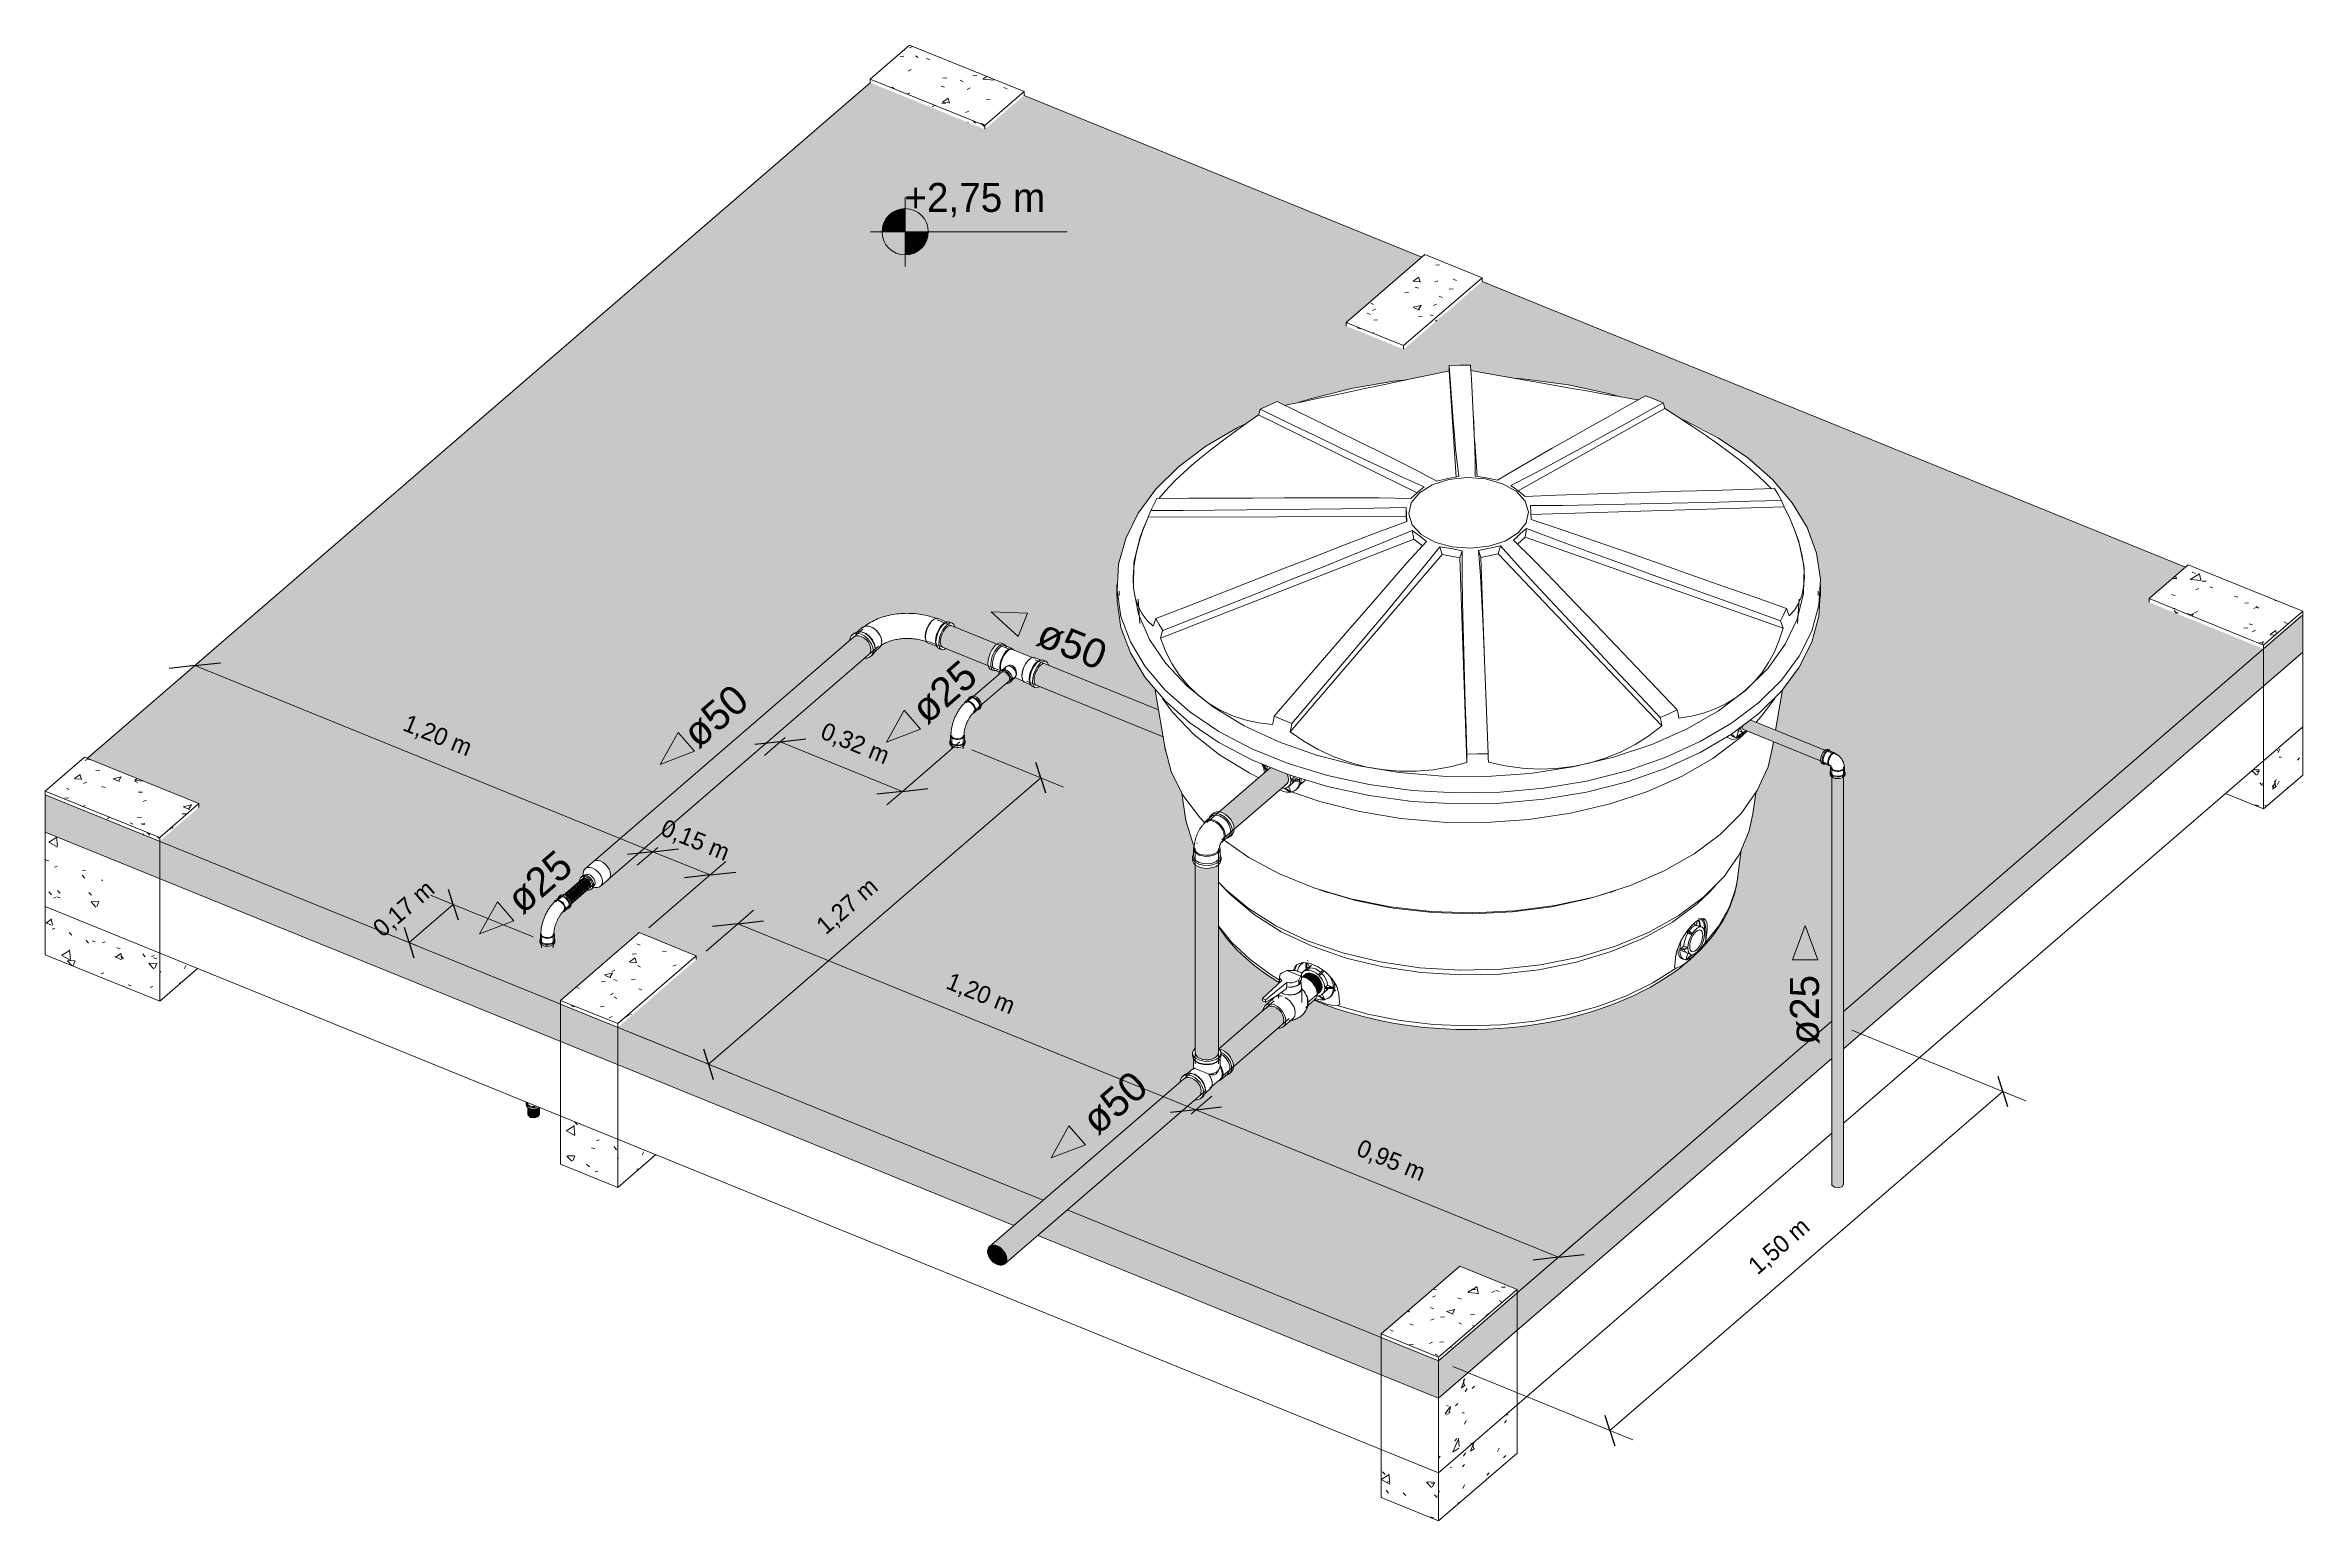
# Model space of a CAD drawing. Header units: metres. Extents: x 15 to 69.3, y -12.4 to 16.4.
# Drawn here: x 42.428 to 47.304, y -12.394 to -9.205 of the extents above; entities that cross this region are included whole.
import ezdxf

# ---------------------------------------------------------------- set-up
doc = ezdxf.new("R2010")
doc.units = ezdxf.units.M
for name, color, linetype, lineweight in [('A-ANNO-DIMS', 7, 'Continuous', 5), ('A-ANNO-DIMS-25', 7, 'Continuous', 5), ('A-WALL', 7, 'Continuous', 9), ('G-ANNO-DIMS', 7, 'Continuous', 5), ('P-PIPE', 7, 'Continuous', 5), ('P-PIPE-IDEN', 7, 'Continuous', 5), ('P-SANR-FIXT', 7, 'Continuous', 5), ('S-COLS', 7, 'Continuous', 5)]:
    doc.layers.add(name, color=color, linetype=linetype, lineweight=lineweight)
doc.layers.add('A-FLOR', color=7, linetype='Continuous', lineweight=9, true_color=0x007f00)
doc.styles.add('Arial_1', font='arial.ttf', dxfattribs={"height": 0.0625})
doc.styles.add('Century Gothic_3', font='GOTHIC.TTF', dxfattribs={"height": 0.0625})
doc.styles.add('Century Gothic_4', font='GOTHIC.TTF', dxfattribs={"height": 0.0375})
doc.dimstyles.new('Setores_1_5_1', dxfattribs={"dimscale": 0.3048, "dimtxt": 0.039156, "dimasz": 0.260417, "dimexe": 0.19685, "dimexo": 0.123031, "dimgap": 0.143537, "dimtad": 1, "dimrnd": 0.01, "dimzin": 0, "dimdsep": 46, "dimtxsty": 'Century Gothic_4', "dimblk1": 'OBLIQUE', "dimblk2": 'OBLIQUE', "dimsah": 1, "dimcen": 0.09, "dimazin": 0, "dimtfac": 1, "dimtdec": 4, "dimtix": 1, "dimtmove": 0, "dimatfit": 3, "dimfxl": 1, "dimtvp": 1, "dimtolj": 1, "dimtzin": 0, "dimarcsym": 2})
pattern_1 = [(35.224, (1.816, -13.137), (0.182182, -0.0094406), [0.01499, -0.16489]), (357.033, (1.816, -13.137), (-0.0352387, 0.1131857), [0.0152, -0.16723]), (107.295, (1.831, -13.138), (0.146941, 0.103745), [0.00988, -0.10867]), (31.693, (1.816, -13.107), (0.2710803, -0.0249075), [0.02325, -0.25576]), (101.109, (1.839, -13.109), (0.237406, 0.146579), [0.01456, -0.1602]), (354.75, (1.816, -13.107), (0.2374084, 0.1465817), [0.02269, -0.24954]), (12.812, (1.841, -13.114), (0.1516103, -0.0605885), [0.01824, -0.20063]), (338.218, (1.841, -13.114), (0.0618033, 0.109117), [0.01361, -0.14967]), (60.474, (1.854, -13.119), (0.2134163, 0.048538), [0.01045, -0.11496]), (24.446, (1.816, -13.137), (0.0030885, 0.05008847), [0.0073, -0.13702, 0.0073, -0.141, -0.14665]), (24.446, (1.816, -13.137), (0.0030885, 0.05008847), [-0.29263, 0.0073, -0.13934]), (4.46, (1.816, -13.137), (0.06681665, 0.0593556), [0.00834, -0.08815, 0.00834, -0.15257, -0.06378]), (4.46, (1.816, -13.137), (0.06681665, 0.0593556), [-0.25739, 0.00834, -0.05544]), (339.322, (1.759, -13.137), (0.13558525, -0.00339604), [0.00756, -0.04969, 0.00756, -0.17104, -0.23699]), (339.322, (1.759, -13.137), (0.13558525, -0.00339604), [-0.23584, 0.00756, -0.22943]), (331.504, (1.734, -13.137), (0.1481318, 0.0150614), [0.00703, -0.06222, 0.00703, -0.10335, -0.15662]), (331.504, (1.734, -13.137), (0.1481318, 0.0150614), [-0.17963, 0.00703, -0.14958])]
pattern_2 = [(37.157, (4.639, -9.325), (0.15022, -0.073912), [0.01267, -0.13935]), (333.802, (4.639, -9.325), (-0.029058, 0.1657335), [0.01395, -0.15346]), (99.945, (4.652, -9.331), (0.121162, 0.091825), [0.01402, -0.15424]), (31.457, (4.639, -9.284), (0.223516, -0.124739), [0.01912, -0.21035]), (96.479, (4.658, -9.295), (0.195747, 0.119753), [0.0205, -0.22555]), (330.835, (4.639, -9.284), (0.195753, 0.119746), [0.02133, -0.23463]), (358.197, (4.66, -9.303), (0.1250107, -0.133209), [0.01467, -0.16139]), (313.182, (4.66, -9.303), (0.050957, 0.1276644), [0.01522, -0.16746]), (68.241, (4.671, -9.314), (0.1759746, -0.005539), [0.01146, -0.12601]), (18.941, (4.639, -9.325), (0.0025446, 0.067078), [0.0058, -0.10874, 0.0058, -0.1119, -0.11638]), (18.941, (4.639, -9.325), (0.0025446, 0.067078), [-0.23223, 0.0058, -0.11058]), (344.469, (4.639, -9.325), (0.055094, 0.0583071), [0.00711, -0.07521, 0.00711, -0.13017, -0.05442]), (344.469, (4.639, -9.325), (0.055094, 0.0583071), [-0.2196, 0.00711, -0.0473]), (314.181, (4.593, -9.306), (0.11179645, -0.0500682), [0.00836, -0.055, 0.00836, -0.18932, -0.26231]), (314.181, (4.593, -9.306), (0.11179645, -0.0500682), [-0.26105, 0.00836, -0.25395]), (307.529, (4.572, -9.298), (0.1221397, -0.029175), [0.00836, -0.07402, 0.00836, -0.12294, -0.18631]), (307.529, (4.572, -9.298), (0.1221397, -0.029175), [-0.21368, 0.00836, -0.17794])]
pattern_3 = [(68.665, (1.33, -11.565), (0.1030813, 0.076156), [0.01904, -0.20947]), (36.456, (1.33, -11.565), (-0.019941, 0.1367016), [0.01068, -0.11748]), (98.299, (1.338, -11.559), (0.0831368, 0.212859), [0.01151, -0.12664]), (66.925, (1.33, -11.524), (0.153377, 0.098551), [0.02856, -0.31416]), (95.024, (1.343, -11.516), (0.134324, 0.3153045), [0.01813, -0.19945]), (32.722, (1.33, -11.524), (0.134328, 0.3153), [0.01519, -0.16712]), (54.653, (1.344, -11.522), (0.0857876, -0.008325), [0.01739, -0.19133]), (354.457, (1.344, -11.522), (0.034973, 0.178577), [0.00718, -0.07901]), (78.921, (1.351, -11.523), (0.1207558, 0.1702482), [0.01516, -0.1668]), (62.92, (1.33, -11.565), (0.00174835, 0.0696272), [0.00827, -0.15504, 0.00827, -0.15954, -0.16593]), (62.92, (1.33, -11.565), (0.00174835, 0.0696272), [-0.33111, 0.00827, -0.15767]), (46.419, (1.33, -11.565), (0.0378068, 0.1133444), [0.00682, -0.07213, 0.00682, -0.12484, -0.05219]), (46.419, (1.33, -11.565), (0.0378068, 0.1133444), [-0.21061, 0.00682, -0.04537]), (357.496, (1.298, -11.593), (0.0767153, 0.0616172), [0.004, -0.02633, 0.004, -0.09063, -0.12557]), (357.496, (1.298, -11.593), (0.0767153, 0.0616172), [-0.12496, 0.004, -0.12157]), (336.185, (1.283, -11.605), (0.0838147, 0.092842), [0.00382, -0.03382, 0.00382, -0.05617, -0.08513]), (336.185, (1.283, -11.605), (0.0838147, 0.092842), [-0.09764, 0.00382, -0.08131])]
pattern_4 = [(68.665, (-1.432, -10.442), (0.1030813, 0.076156), [0.01904, -0.20947]), (36.456, (-1.432, -10.442), (-0.019941, 0.1367016), [0.01068, -0.11748]), (98.299, (-1.424, -10.436), (0.0831368, 0.212859), [0.01151, -0.12664]), (66.925, (-1.432, -10.401), (0.153377, 0.098551), [0.02856, -0.31416]), (95.024, (-1.42, -10.393), (0.134324, 0.3153045), [0.01813, -0.19945]), (32.722, (-1.432, -10.401), (0.134328, 0.3153), [0.01519, -0.16712]), (54.653, (-1.418, -10.399), (0.0857876, -0.008325), [0.01739, -0.19133]), (354.457, (-1.418, -10.399), (0.034973, 0.178577), [0.00718, -0.07901]), (78.921, (-1.411, -10.4), (0.1207558, 0.1702482), [0.01516, -0.1668]), (62.92, (-1.432, -10.442), (0.00174835, 0.0696272), [0.00827, -0.15504, 0.00827, -0.15954, -0.16593]), (62.92, (-1.432, -10.442), (0.00174835, 0.0696272), [-0.33111, 0.00827, -0.15767]), (46.419, (-1.432, -10.442), (0.0378068, 0.1133444), [0.00682, -0.07213, 0.00682, -0.12484, -0.05219]), (46.419, (-1.432, -10.442), (0.0378068, 0.1133444), [-0.21061, 0.00682, -0.04537]), (357.496, (-1.464, -10.47), (0.0767153, 0.0616172), [0.004, -0.02633, 0.004, -0.09063, -0.12557]), (357.496, (-1.464, -10.47), (0.0767153, 0.0616172), [-0.12496, 0.004, -0.12157]), (336.185, (-1.479, -10.482), (0.0838147, 0.092842), [0.00382, -0.03382, 0.00382, -0.05617, -0.08513]), (336.185, (-1.479, -10.482), (0.0838147, 0.092842), [-0.09764, 0.00382, -0.08131])]
pattern_5 = [(37.157, (2.857, -10.864), (0.15022, -0.073912), [0.01267, -0.13935]), (333.802, (2.857, -10.864), (-0.029058, 0.1657335), [0.01395, -0.15346]), (99.945, (2.87, -10.87), (0.121162, 0.091825), [0.01402, -0.15424]), (31.457, (2.857, -10.823), (0.223516, -0.124739), [0.01912, -0.21035]), (96.479, (2.876, -10.833), (0.195747, 0.119753), [0.0205, -0.22555]), (330.835, (2.857, -10.823), (0.195753, 0.119746), [0.02133, -0.23463]), (358.197, (2.878, -10.842), (0.1250107, -0.133209), [0.01467, -0.16139]), (313.182, (2.878, -10.842), (0.050957, 0.1276644), [0.01522, -0.16746]), (68.241, (2.889, -10.853), (0.1759746, -0.005539), [0.01146, -0.12601]), (18.941, (2.857, -10.864), (0.0025446, 0.067078), [0.0058, -0.10874, 0.0058, -0.1119, -0.11638]), (18.941, (2.857, -10.864), (0.0025446, 0.067078), [-0.23223, 0.0058, -0.11058]), (344.469, (2.857, -10.864), (0.055094, 0.0583071), [0.00711, -0.07521, 0.00711, -0.13017, -0.05442]), (344.469, (2.857, -10.864), (0.055094, 0.0583071), [-0.2196, 0.00711, -0.0473]), (314.181, (2.81, -10.845), (0.11179645, -0.0500682), [0.00836, -0.055, 0.00836, -0.18932, -0.26231]), (314.181, (2.81, -10.845), (0.11179645, -0.0500682), [-0.26105, 0.00836, -0.25395]), (307.529, (2.79, -10.836), (0.1221397, -0.029175), [0.00836, -0.07402, 0.00836, -0.12294, -0.18631]), (307.529, (2.79, -10.836), (0.1221397, -0.029175), [-0.21368, 0.00836, -0.17794])]
pattern_6 = [(68.665, (-0.44288, -10.845), (0.1030813, 0.076156), [0.01904, -0.20947]), (36.456, (-0.44288, -10.845), (-0.019941, 0.1367016), [0.01068, -0.11748]), (98.299, (-0.43429, -10.838), (0.0831368, 0.212859), [0.01151, -0.12664]), (66.925, (-0.44288, -10.804), (0.153377, 0.098551), [0.02856, -0.31416]), (95.024, (-0.4301, -10.795), (0.134324, 0.3153045), [0.01813, -0.19945]), (32.722, (-0.44288, -10.804), (0.134328, 0.3153), [0.01519, -0.16712]), (54.653, (-0.42851, -10.801), (0.0857876, -0.008325), [0.01739, -0.19133]), (354.457, (-0.42851, -10.801), (0.034973, 0.178577), [0.00718, -0.07901]), (78.921, (-0.42136, -10.802), (0.1207558, 0.1702482), [0.01516, -0.1668]), (62.92, (-0.44288, -10.845), (0.00174835, 0.0696272), [0.00827, -0.15504, 0.00827, -0.15954, -0.16593]), (62.92, (-0.44288, -10.845), (0.00174835, 0.0696272), [-0.33111, 0.00827, -0.15767]), (46.419, (-0.44288, -10.845), (0.0378068, 0.1133444), [0.00682, -0.07213, 0.00682, -0.12484, -0.05219]), (46.419, (-0.44288, -10.845), (0.0378068, 0.1133444), [-0.21061, 0.00682, -0.04537]), (357.496, (-0.47493, -10.872), (0.0767153, 0.0616172), [0.004, -0.02633, 0.004, -0.09063, -0.12557]), (357.496, (-0.47493, -10.872), (0.0767153, 0.0616172), [-0.12496, 0.004, -0.12157]), (336.185, (-0.4893, -10.885), (0.0838147, 0.092842), [0.00382, -0.03382, 0.00382, -0.05617, -0.08513]), (336.185, (-0.4893, -10.885), (0.0838147, 0.092842), [-0.09764, 0.00382, -0.08131])]

# ---------------------------------------------------------------- blocks, each defined once
blk = doc.blocks.new('Caixa d_água de polietileno 1000 a 5000 Litros - Fortlev - 1000 L-3619391-CAIXA D_ÁGUA')
at = {"layer": 'P-SANR-FIXT', "color": 8, "true_color": 0x808080}
for p, q in [((2.394, -9.9088), (2.4092, -10.1384)), ((2.5431, -10.1685), (2.8601, -9.9903)), ((1.9823, -10.0043), (2.3248, -10.1726)), ((2.4466, -10.0079), (2.4482, -10.0372)), ((2.4543, -10.1373), (2.4497, -10.0615)), ((1.7408, -10.2327), (1.7321, -10.2537)), ((1.7441, -10.225), (2.3016, -10.2236)), ((2.3015, -10.2055), (2.3016, -10.2236)), ((2.3016, -10.2236), (2.3021, -10.2346)), ((2.5709, -10.2193), (3.118, -10.2031)), ((3.1407, -10.2537), (3.1351, -10.2401)), ((1.7703, -10.4865), (2.3178, -10.2724)), ((2.3145, -10.2538), (2.3178, -10.2724)), ((2.3178, -10.2724), (2.3368, -10.287)), ((2.3741, -10.2893), (2.3793, -10.3062)), ((2.5001, -10.3043), (2.5052, -10.2872)), ((2.5415, -10.2832), (2.5584, -10.2686)), ((2.5584, -10.2686), (2.5614, -10.2499)), ((2.5584, -10.2686), (3.1156, -10.465)), ((2.0509, -10.6889), (2.3793, -10.3062)), ((2.3793, -10.3062), (2.4175, -10.3129)), ((2.4175, -10.3129), (2.4226, -10.2978)), ((2.4175, -10.3129), (2.4325, -10.7557)), ((2.4575, -10.2972), (2.4625, -10.3122)), ((2.4625, -10.3122), (2.5001, -10.3043)), ((2.4707, -10.5336), (2.4625, -10.3122)), ((2.5001, -10.3043), (2.8538, -10.6761)), ((1.6764, -10.3712), (1.6764, -10.3949)), ((1.6814, -10.3853), (1.6814, -10.3946)), ((3.1914, -10.3946), (3.1914, -10.3853)), ((3.1964, -10.3949), (3.1964, -10.3712)), ((1.7227, -10.4024), (1.7263, -10.4549)), ((3.1465, -10.4549), (3.1501, -10.4024)), ((1.7588, -10.5987), (1.7813, -10.7298)), ((3.0992, -10.6854), (3.114, -10.5986)), ((3.0382, -10.6875), (3.0208, -10.7033)), ((3.0915, -10.7298), (3.0948, -10.7106)), ((1.9898, -10.759), (1.9933, -10.765)), ((1.8165, -10.8217), (1.8236, -10.871)), ((3.0492, -10.871), (3.0563, -10.8216)), ((3.0171, -11.0061), (3.0252, -10.9447)), ((1.9024, -11.0208), (1.9172, -11.0362)), ((2.9557, -11.0362), (2.9704, -11.0208)), ((2.1193, -11.0323), (2.131, -11.0361)), ((2.7418, -11.0361), (2.7535, -11.0323)), ((2.7418, -11.0361), (2.743, -11.0357)), ((2.9295, -11.0609), (2.9562, -11.0355)), ((2.9486, -11.1397), (2.9486, -11.1162))]:
    blk.add_line(p, q, dxfattribs=at)
for points in [[(2.394, -9.9088, 0), (2.3942, -9.903, 0), (2.3943, -9.8973, 0)], [(2.4404, -9.8966, 0), (2.4173, -9.8967, 0), (2.3943, -9.8973, 0)], [(2.3943, -9.8973, 0), (2.3964, -9.9273, 0), (2.3986, -9.9573, 0), (2.4008, -9.9873, 0), (2.4031, -10.0173, 0), (2.4055, -10.0473, 0), (2.4081, -10.0773, 0), (2.4112, -10.1073, 0), (2.4153, -10.1372, 0)], [(2.4502, -10.1367, 0), (2.4505, -10.1066, 0), (2.4497, -10.0766, 0), (2.4485, -10.0466, 0), (2.447, -10.0166, 0), (2.4455, -9.9866, 0), (2.4438, -9.9566, 0), (2.4421, -9.9266, 0), (2.4404, -9.8966, 0)], [(2.0389, -9.9835, 0), (2.0471, -9.9819, 0), (2.0771, -9.9756, 0), (2.1088, -9.969, 0), (2.1419, -9.962, 0), (2.1763, -9.9548, 0), (2.2117, -9.9473, 0), (2.2478, -9.9397, 0), (2.2844, -9.932, 0), (2.3211, -9.9243, 0), (2.3578, -9.9165, 0), (2.394, -9.9088, 0)], [(2.3027, -9.928, 0), (2.274, -9.9314, 0), (2.1822, -9.9469, 0), (2.0944, -9.9691, 0), (2.0694, -9.9769, 0)], [(2.441, -9.9081, 0), (2.4765, -9.9146, 0), (2.5133, -9.9212, 0), (2.5502, -9.9278, 0), (2.5871, -9.9343, 0), (2.6238, -9.9407, 0), (2.6598, -9.9471, 0), (2.6949, -9.9532, 0), (2.7289, -9.9591, 0), (2.7616, -9.9647, 0), (2.7926, -9.97, 0), (2.8029, -9.9717, 0)], [(2.7635, -9.9648, 0), (2.7414, -9.9588, 0), (2.6517, -9.9394, 0), (2.5587, -9.9268, 0), (2.534, -9.9247, 0)], [(1.9823, -10.0043, 0), (1.9842, -9.9982, 0), (1.9861, -9.9921, 0)], [(2.0227, -9.9754, 0), (2.0042, -9.9836, 0), (1.9861, -9.9921, 0)], [(1.9861, -9.9921, 0), (2.03, -10.0132, 0), (2.0738, -10.0344, 0), (2.1177, -10.0555, 0), (2.1617, -10.0766, 0), (2.2058, -10.0976, 0), (2.25, -10.1186, 0), (2.2946, -10.1394, 0), (2.34, -10.1598, 0)], [(2.3677, -10.1472, 0), (2.3258, -10.1252, 0), (2.283, -10.1036, 0), (2.2399, -10.0821, 0), (2.1966, -10.0607, 0), (2.1532, -10.0393, 0), (2.1097, -10.018, 0), (2.0662, -9.9967, 0), (2.0227, -9.9754, 0)], [(2.8186, -9.9628, 0), (2.7782, -9.9854, 0), (2.7378, -10.008, 0), (2.6975, -10.0307, 0), (2.6572, -10.0534, 0), (2.617, -10.0761, 0), (2.577, -10.0989, 0), (2.5374, -10.1219, 0), (2.4987, -10.1452, 0)], [(2.5275, -10.1569, 0), (2.5698, -10.135, 0), (2.6113, -10.1128, 0), (2.6525, -10.0905, 0), (2.6934, -10.0681, 0), (2.7343, -10.0456, 0), (2.7751, -10.0232, 0), (2.8158, -10.0007, 0), (2.8566, -9.9782, 0)], [(2.8566, -9.9782, 0), (2.8378, -9.9703, 0), (2.8186, -9.9628, 0)], [(2.8566, -9.9782, 0), (2.8583, -9.9843, 0), (2.8601, -9.9903, 0)], [(2.8601, -9.9903, 0), (2.8906, -10.0098, 0), (2.92, -10.0291, 0), (2.9482, -10.0482, 0), (2.9748, -10.067, 0), (2.9997, -10.0852, 0), (3.0226, -10.1029, 0), (3.0433, -10.1198, 0), (3.0618, -10.1358, 0), (3.0778, -10.1508, 0), (3.0905, -10.1637, 0)], [(1.9556, -10.0225, 0), (1.9364, -10.0322, 0), (1.8686, -10.072, 0), (1.8098, -10.1165, 0)], [(1.8385, -10.1128, 0), (1.8589, -10.0957, 0), (1.8809, -10.0781, 0), (1.9045, -10.06, 0), (1.9294, -10.0416, 0), (1.9554, -10.023, 0), (1.9823, -10.0043, 0)], [(3.0631, -10.626, 0), (3.112, -10.5774, 0), (3.1503, -10.5257, 0), (3.1774, -10.4714, 0), (3.1927, -10.4156, 0), (3.1961, -10.3591, 0), (3.1876, -10.3028, 0), (3.1672, -10.2476, 0), (3.1353, -10.1943, 0), (3.0923, -10.1438, 0), (3.039, -10.0969, 0), (2.9762, -10.0543, 0), (2.9049, -10.0167, 0), (2.8939, -10.0117, 0)], [(1.8098, -10.1165, 0), (1.7608, -10.165, 0), (1.7225, -10.2168, 0), (1.6955, -10.271, 0), (1.6801, -10.3268, 0), (1.6767, -10.3833, 0), (1.6852, -10.4397, 0), (1.7056, -10.4949, 0), (1.7376, -10.5482, 0), (1.7805, -10.5987, 0), (1.8338, -10.6456, 0), (1.8966, -10.6882, 0), (1.9679, -10.7258, 0), (2.0466, -10.7577, 0), (2.1314, -10.7836, 0), (2.2211, -10.803, 0), (2.3141, -10.8156, 0), (2.4091, -10.8212, 0), (2.5045, -10.8197, 0), (2.5989, -10.8111, 0), (2.6906, -10.7955, 0), (2.7784, -10.7733, 0), (2.8608, -10.7448, 0), (2.9364, -10.7103, 0), (3.0042, -10.6705, 0), (3.0631, -10.626, 0)], [(1.7672, -10.1848, 0), (1.7761, -10.174, 0), (1.7886, -10.16, 0), (1.8033, -10.1451, 0), (1.82, -10.1293, 0), (1.8385, -10.1128, 0)], [(2.543, -10.2593, 0), (2.5604, -10.2376, 0), (2.5657, -10.2139, 0), (2.5583, -10.1903, 0), (2.5389, -10.1693, 0), (2.5096, -10.1528, 0), (2.473, -10.1425, 0), (2.4329, -10.1394, 0), (2.3932, -10.1437, 0), (2.3576, -10.1552, 0), (2.3298, -10.1726, 0)], [(2.4153, -10.1372, 0), (2.3915, -10.1418, 0), (2.3677, -10.1472, 0)], [(2.4987, -10.1452, 0), (2.4744, -10.1405, 0), (2.4502, -10.1367, 0)], [(1.763, -10.1847, 0), (1.7561, -10.1977, 0), (1.75, -10.2109, 0)], [(2.3114, -10.1845, 0), (2.2433, -10.1837, 0), (2.1749, -10.1835, 0), (2.1063, -10.1835, 0), (2.0377, -10.1836, 0), (1.9691, -10.1838, 0), (1.9004, -10.1841, 0), (1.8317, -10.1844, 0), (1.763, -10.1847, 0)], [(2.3298, -10.1726, 0), (2.3124, -10.1942, 0), (2.3072, -10.218, 0), (2.3146, -10.2416, 0), (2.3339, -10.2626, 0), (2.3633, -10.2791, 0), (2.3998, -10.2894, 0), (2.4399, -10.2925, 0), (2.4797, -10.2881, 0), (2.5152, -10.2767, 0), (2.543, -10.2593, 0)], [(2.3257, -10.1718, 0), (2.3185, -10.1781, 0), (2.3114, -10.1845, 0)], [(2.34, -10.1598, 0), (2.3328, -10.1657, 0), (2.3257, -10.1718, 0)], [(2.5583, -10.1806, 0), (2.5429, -10.1683, 0), (2.5275, -10.1569, 0)], [(3.0969, -10.1634, 0), (3.0294, -10.1653, 0), (2.9619, -10.1672, 0), (2.8944, -10.1691, 0), (2.827, -10.171, 0), (2.7596, -10.1731, 0), (2.6922, -10.1752, 0), (2.625, -10.1776, 0), (2.5583, -10.1806, 0)], [(2.57, -10.2001, 0), (2.6382, -10.1996, 0), (2.7062, -10.1984, 0), (2.774, -10.1971, 0), (2.8417, -10.1956, 0), (2.9094, -10.194, 0), (2.977, -10.1924, 0), (3.0446, -10.1908, 0), (3.1123, -10.1892, 0)], [(3.1123, -10.1892, 0), (3.1049, -10.1762, 0), (3.0969, -10.1634, 0)], [(3.1123, -10.1892, 0), (3.1151, -10.1961, 0), (3.118, -10.2031, 0)], [(1.7548, -10.4606, 0), (1.7417, -10.4484, 0), (1.7307, -10.434, 0), (1.7221, -10.4175, 0), (1.716, -10.3989, 0), (1.7124, -10.3784, 0), (1.7114, -10.3561, 0), (1.713, -10.3323, 0), (1.7171, -10.3071, 0), (1.7238, -10.2807, 0), (1.7328, -10.2533, 0), (1.7441, -10.225, 0)], [(1.7441, -10.225, 0), (1.747, -10.2179, 0), (1.75, -10.2109, 0)], [(1.75, -10.2109, 0), (1.8188, -10.2104, 0), (1.8876, -10.2098, 0), (1.9564, -10.2092, 0), (2.0253, -10.2086, 0), (2.0941, -10.2079, 0), (2.1631, -10.2071, 0), (2.2322, -10.206, 0), (2.3015, -10.2044, 0)], [(2.3029, -10.2343, 0), (2.2346, -10.2597, 0), (2.1667, -10.2857, 0), (2.0989, -10.312, 0), (2.0312, -10.3384, 0), (1.9635, -10.3648, 0), (1.8958, -10.3913, 0), (1.8282, -10.4179, 0), (1.7606, -10.4444, 0)], [(2.3015, -10.2044, 0), (2.3022, -10.219, 0), (2.3029, -10.2343, 0)], [(2.5713, -10.23, 0), (2.5707, -10.2147, 0), (2.57, -10.2001, 0)], [(3.1229, -10.4227, 0), (3.0541, -10.3983, 0), (2.9853, -10.374, 0), (2.9164, -10.3496, 0), (2.8476, -10.3254, 0), (2.7787, -10.3011, 0), (2.7097, -10.2771, 0), (2.6406, -10.2532, 0), (2.5713, -10.23, 0)], [(3.118, -10.2031, 0), (3.1312, -10.231, 0), (3.1421, -10.2581, 0), (3.1507, -10.2842, 0), (3.1569, -10.3093, 0), (3.1605, -10.333, 0), (3.1615, -10.3553, 0), (3.1599, -10.3759, 0), (3.1557, -10.3946, 0), (3.1491, -10.4114, 0), (3.14, -10.4262, 0), (3.1287, -10.4387, 0)], [(1.7366, -10.2434, 0), (1.7268, -10.2673, 0), (1.7133, -10.323, 0), (1.7121, -10.3792, 0), (1.7233, -10.435, 0), (1.7468, -10.4895, 0), (1.782, -10.5416, 0), (1.8284, -10.5907, 0), (1.8852, -10.6357, 0), (1.9515, -10.6759, 0), (2.026, -10.7107, 0), (2.1076, -10.7394, 0), (2.1948, -10.7615, 0), (2.2861, -10.7768, 0), (2.38, -10.7848, 0), (2.4749, -10.7855, 0), (2.5691, -10.7788, 0), (2.6611, -10.765, 0), (2.7491, -10.7441, 0), (2.8319, -10.7166, 0), (2.9079, -10.6829, 0), (2.9758, -10.6437, 0), (3.0345, -10.5995, 0)], [(1.776, -10.4702, 0), (1.8435, -10.4434, 0), (1.9109, -10.4166, 0), (1.9784, -10.3898, 0), (2.0459, -10.3629, 0), (2.1133, -10.336, 0), (2.1806, -10.3089, 0), (2.2478, -10.2817, 0), (2.3145, -10.2538, 0)], [(2.3453, -10.2776, 0), (2.303, -10.3242, 0), (2.2615, -10.3713, 0), (2.2204, -10.4186, 0), (2.1794, -10.4659, 0), (2.1385, -10.5132, 0), (2.0977, -10.5606, 0), (2.057, -10.608, 0), (2.0163, -10.6554, 0)], [(2.0543, -10.6709, 0), (2.0947, -10.6233, 0), (2.135, -10.5758, 0), (2.1754, -10.5282, 0), (2.2156, -10.4806, 0), (2.2558, -10.433, 0), (2.2958, -10.3853, 0), (2.3354, -10.3374, 0), (2.3741, -10.2893, 0)], [(2.3145, -10.2538, 0), (2.33, -10.2653, 0), (2.3453, -10.2776, 0)], [(2.3741, -10.2893, 0), (2.3983, -10.2931, 0), (2.4226, -10.2978, 0)], [(2.4575, -10.2972, 0), (2.4813, -10.2918, 0), (2.5052, -10.2872, 0)], [(2.5052, -10.2872, 0), (2.547, -10.334, 0), (2.5898, -10.3806, 0), (2.633, -10.4269, 0), (2.6763, -10.4733, 0), (2.7197, -10.5195, 0), (2.7631, -10.5658, 0), (2.8066, -10.612, 0), (2.8502, -10.6582, 0)], [(2.5328, -10.2746, 0), (2.54, -10.2681, 0), (2.5471, -10.2618, 0)], [(2.8867, -10.6415, 0), (2.8429, -10.5955, 0), (2.799, -10.5494, 0), (2.7551, -10.5034, 0), (2.7111, -10.4574, 0), (2.6671, -10.4114, 0), (2.6228, -10.3656, 0), (2.5782, -10.3198, 0), (2.5328, -10.2746, 0)], [(2.5471, -10.2618, 0), (2.5543, -10.2557, 0), (2.5614, -10.2499, 0)], [(2.5614, -10.2499, 0), (2.6295, -10.2756, 0), (2.6979, -10.3007, 0), (2.7665, -10.3256, 0), (2.8351, -10.3503, 0), (2.9038, -10.375, 0), (2.9724, -10.3997, 0), (3.0411, -10.4243, 0), (3.1098, -10.4489, 0)], [(3.0345, -10.5995, 0), (3.0829, -10.5512, 0), (3.1203, -10.4995, 0), (3.146, -10.4454, 0), (3.1595, -10.3898, 0), (3.1607, -10.3336, 0), (3.1495, -10.2778, 0), (3.1393, -10.2503, 0)], [(2.4226, -10.2978, 0), (2.4223, -10.3526, 0), (2.4231, -10.4075, 0), (2.4244, -10.4625, 0), (2.4258, -10.5174, 0), (2.4274, -10.5723, 0), (2.429, -10.6272, 0), (2.4307, -10.6821, 0), (2.4324, -10.7371, 0)], [(2.4785, -10.7363, 0), (2.4764, -10.6814, 0), (2.4742, -10.6265, 0), (2.472, -10.5716, 0), (2.4697, -10.5167, 0), (2.4673, -10.4618, 0), (2.4647, -10.4069, 0), (2.4617, -10.352, 0), (2.4575, -10.2972, 0)], [(1.6766, -10.3858, 0), (1.6767, -10.407, 0), (1.6852, -10.4633, 0), (1.7056, -10.5186, 0), (1.7376, -10.5719, 0), (1.7805, -10.6223, 0), (1.8338, -10.6693, 0), (1.8966, -10.7118, 0), (1.9679, -10.7494, 0), (2.0466, -10.7814, 0), (2.1314, -10.8073, 0), (2.2211, -10.8267, 0), (2.3141, -10.8393, 0), (2.4091, -10.8449, 0), (2.5045, -10.8433, 0), (2.5989, -10.8348, 0), (2.6906, -10.8192, 0), (2.7784, -10.797, 0), (2.8608, -10.7684, 0), (2.9364, -10.734, 0), (3.0042, -10.6942, 0), (3.0631, -10.6497, 0)], [(3.0631, -10.6497, 0), (3.112, -10.6011, 0), (3.1503, -10.5493, 0), (3.1774, -10.4951, 0), (3.1927, -10.4393, 0), (3.1961, -10.3828, 0)], [(3.1098, -10.4489, 0), (3.1167, -10.4359, 0), (3.1229, -10.4227, 0)], [(3.1287, -10.4387, 0), (3.1258, -10.4307, 0), (3.1229, -10.4227, 0)], [(1.7606, -10.4444, 0), (1.7577, -10.4525, 0), (1.7548, -10.4606, 0)], [(1.7606, -10.4444, 0), (1.7679, -10.4574, 0), (1.776, -10.4702, 0)], [(1.7703, -10.4865, 0), (1.7731, -10.4783, 0), (1.776, -10.4702, 0)], [(3.1156, -10.465, 0), (3.1073, -10.4913, 0), (3.0968, -10.5162, 0), (3.0842, -10.5396, 0), (3.0695, -10.5613, 0), (3.0529, -10.5811, 0), (3.0343, -10.599, 0)], [(3.1098, -10.4489, 0), (3.1127, -10.457, 0), (3.1156, -10.465, 0)], [(2.0127, -10.6734, 0), (1.9822, -10.6696, 0), (1.9528, -10.663, 0), (1.9246, -10.6535, 0), (1.898, -10.6412, 0), (1.8732, -10.6262, 0), (1.8503, -10.6085, 0), (1.8295, -10.5884, 0), (1.8111, -10.5659, 0), (1.795, -10.5413, 0), (1.7814, -10.5148, 0), (1.7703, -10.4865, 0)], [(1.9828, -10.7883, 0), (1.9625, -10.7779, 0), (1.8978, -10.7386, 0), (1.8423, -10.6946, 0), (1.7969, -10.6467, 0), (1.7751, -10.6168, 0)], [(3.0343, -10.599, 0), (3.0139, -10.6147, 0), (2.9919, -10.6283, 0), (2.9684, -10.6396, 0), (2.9435, -10.6486, 0), (2.9174, -10.6552, 0), (2.8905, -10.6594, 0)], [(3.0975, -10.617, 0), (3.0682, -10.656, 0), (3.0572, -10.6683, 0)], [(2.0163, -10.6554, 0), (2.0145, -10.6644, 0), (2.0127, -10.6734, 0)], [(2.0163, -10.6554, 0), (2.0351, -10.6633, 0), (2.0543, -10.6709, 0)], [(2.0509, -10.6889, 0), (2.0526, -10.6799, 0), (2.0543, -10.6709, 0)], [(2.8538, -10.6761, 0), (2.8257, -10.6976, 0), (2.7957, -10.7165, 0), (2.7641, -10.7327, 0), (2.7309, -10.7462, 0), (2.6966, -10.7567, 0), (2.6612, -10.7641, 0), (2.625, -10.7684, 0), (2.5885, -10.7697, 0), (2.5517, -10.7678, 0), (2.5151, -10.7629, 0), (2.4788, -10.755, 0)], [(2.8502, -10.6582, 0), (2.8687, -10.65, 0), (2.8867, -10.6415, 0)], [(2.8502, -10.6582, 0), (2.852, -10.6671, 0), (2.8538, -10.6761, 0)], [(2.8905, -10.6594, 0), (2.8886, -10.6505, 0), (2.8867, -10.6415, 0)], [(1.8657, -10.885, 0), (1.8558, -10.8745, 0), (1.8189, -10.8259, 0), (1.7935, -10.7748, 0), (1.7801, -10.7222, 0)], [(2.4325, -10.7557, 0), (2.3963, -10.7648, 0), (2.3596, -10.7709, 0), (2.3226, -10.7739, 0), (2.2857, -10.7739, 0), (2.2491, -10.7707, 0), (2.2131, -10.7644, 0), (2.1779, -10.755, 0), (2.1439, -10.7426, 0), (2.1113, -10.7274, 0), (2.0802, -10.7094, 0), (2.0509, -10.6889, 0)], [(3.0208, -10.7033, 0), (2.9635, -10.7464, 0), (2.8971, -10.7848, 0), (2.8229, -10.8177, 0), (2.742, -10.8445, 0), (2.6559, -10.8649, 0), (2.5661, -10.8785, 0), (2.474, -10.885, 0), (2.3813, -10.8843, 0), (2.2896, -10.8765, 0), (2.2003, -10.8616, 0), (2.1151, -10.8399, 0), (2.0536, -10.819, 0)], [(3.0922, -10.7257, 0), (3.0829, -10.7647, 0), (3.0598, -10.8162, 0), (3.025, -10.8653, 0), (2.9794, -10.9111, 0)], [(2.9945, -10.7003, 0), (2.996, -10.7015, 0), (3.0012, -10.7044, 0), (3.0071, -10.7057, 0), (3.0137, -10.7044, 0), (3.0193, -10.7012, 0)], [(2.4324, -10.7371, 0), (2.4555, -10.7369, 0), (2.4785, -10.7363, 0)], [(2.4324, -10.7371, 0), (2.4325, -10.7464, 0), (2.4325, -10.7557, 0)], [(2.4788, -10.755, 0), (2.4787, -10.7456, 0), (2.4785, -10.7363, 0)], [(2.0721, -10.8031, 0), (2.0772, -10.7991, 0), (2.0832, -10.7935, 0)], [(1.8432, -10.9362, 0), (1.8414, -10.9322, 0), (1.8253, -10.881, 0), (1.8229, -10.8654, 0)], [(3.0495, -10.869, 0), (3.0422, -10.9028, 0), (3.021, -10.9533, 0), (2.9879, -11.0014, 0), (2.9435, -11.0463, 0)], [(2.9794, -10.9111, 0), (2.9236, -10.9529, 0), (2.8587, -10.9897, 0), (2.786, -11.021, 0), (2.7067, -11.0461, 0), (2.6225, -11.0646, 0), (2.5347, -11.0762, 0), (2.4451, -11.0805, 0), (2.3554, -11.0776, 0), (2.2672, -11.0674, 0), (2.1821, -11.0503, 0), (2.1018, -11.0264, 0), (2.0276, -10.9963, 0), (1.9612, -10.9604, 0), (1.9079, -10.9231, 0)], [(2.9435, -11.0463, 0), (2.8888, -11.0869, 0), (2.8249, -11.1225, 0), (2.7531, -11.1524, 0), (2.6749, -11.176, 0), (2.5918, -11.1926, 0), (2.5055, -11.2022, 0), (2.4178, -11.2043, 0), (2.3305, -11.199, 0), (2.2454, -11.1864, 0), (2.1642, -11.1668, 0), (2.0884, -11.1405, 0), (2.0198, -11.1081, 0), (1.9597, -11.0703, 0), (1.9092, -11.0277, 0), (1.8954, -11.0133, 0)], [(3.0169, -11.0076, 0), (3.0144, -11.0224, 0), (3.0109, -11.037, 0), (3.0064, -11.0515, 0), (3.0009, -11.0659, 0), (2.9945, -11.08, 0), (2.9872, -11.0939, 0), (2.979, -11.1076, 0), (2.97, -11.1209, 0), (2.9601, -11.134, 0), (2.9493, -11.1468, 0), (2.9378, -11.1593, 0), (2.9255, -11.1714, 0), (2.9125, -11.1831, 0)], [(2.9449, -11.1477, 0), (2.9766, -11.1085, 0), (2.9997, -11.0672, 0), (3.0139, -11.0246, 0), (3.0175, -11.003, 0)], [(1.9142, -11.0331, 0), (1.9238, -11.0429, 0), (1.9729, -11.0842, 0), (2.0313, -11.121, 0), (2.0981, -11.1525, 0), (2.1717, -11.1781, 0), (2.2507, -11.1972, 0), (2.3335, -11.2094, 0), (2.4184, -11.2145, 0), (2.5036, -11.2125, 0), (2.5875, -11.2032, 0), (2.6683, -11.187, 0), (2.7444, -11.1641, 0), (2.8142, -11.1351, 0), (2.8763, -11.1004, 0), (2.9295, -11.0609, 0)], [(2.1142, -11.0304, 0), (2.1915, -11.0534, 0), (2.2734, -11.0699, 0), (2.3584, -11.0797, 0), (2.4448, -11.0825, 0), (2.5311, -11.0784, 0), (2.6156, -11.0673, 0), (2.6967, -11.0495, 0), (2.7356, -11.0381, 0)], [(1.8954, -11.1074, 0), (1.925, -11.1446, 0), (1.9641, -11.1814, 0), (2.0107, -11.215, 0), (2.0271, -11.225, 0)], [(1.8955, -11.1101, 0), (1.9029, -11.1209, 0), (1.9128, -11.134, 0), (1.9235, -11.1468, 0), (1.935, -11.1593, 0), (1.9473, -11.1714, 0), (1.9604, -11.1831, 0), (1.9742, -11.1945, 0), (1.9887, -11.2056, 0), (2.0038, -11.2162, 0), (2.0197, -11.2265, 0), (2.0268, -11.2307, 0)], [(2.8832, -11.1758, 0), (2.8854, -11.1649, 0), (2.8893, -11.1531, 0), (2.8948, -11.1411, 0), (2.9016, -11.1294, 0), (2.9091, -11.1185, 0), (2.9171, -11.109, 0), (2.9249, -11.1013, 0)], [(2.9249, -11.1013, 0), (2.9323, -11.0959, 0), (2.9387, -11.093, 0), (2.944, -11.0928, 0), (2.948, -11.0952, 0), (2.9505, -11.1003, 0), (2.9516, -11.1077, 0), (2.9511, -11.1172, 0)], [(2.9486, -11.1162, 0), (2.9474, -11.1047, 0), (2.944, -11.0959, 0), (2.9412, -11.0925, 0)], [(2.9511, -11.1172, 0), (2.9499, -11.1285, 0), (2.9486, -11.1397, 0)], [(2.9449, -11.1477, 0), (2.9352, -11.1608, 0), (2.9249, -11.1713, 0), (2.9146, -11.1806, 0)], [(2.9486, -11.1397, 0), (2.9468, -11.1438, 0), (2.9449, -11.1477, 0)], [(2.0577, -11.2046, 0), (2.0586, -11.2017, 0), (2.0614, -11.1963, 0)], [(2.0654, -11.1928, 0), (2.0605, -11.2025, 0), (2.0599, -11.2046, 0)], [(2.0616, -11.196, 0), (2.0655, -11.1921, 0), (2.0773, -11.1878, 0), (2.0927, -11.1893, 0), (2.1099, -11.1963, 0), (2.1269, -11.208, 0), (2.1414, -11.2229, 0), (2.1516, -11.2395, 0), (2.156, -11.256, 0)], [(2.1022, -11.2689, 0), (2.1078, -11.2713, 0), (2.127, -11.2789, 0), (2.1467, -11.286, 0), (2.1669, -11.2927, 0), (2.1874, -11.2989, 0), (2.2083, -11.3045, 0), (2.2296, -11.3097, 0), (2.2512, -11.3144, 0), (2.2731, -11.3185, 0), (2.2952, -11.3221, 0), (2.3175, -11.3252, 0), (2.34, -11.3278, 0), (2.3627, -11.3298, 0), (2.3854, -11.3312, 0), (2.4083, -11.3322, 0), (2.4312, -11.3326, 0), (2.4541, -11.3324, 0), (2.4769, -11.3317, 0), (2.4997, -11.3305, 0), (2.5224, -11.3287, 0), (2.545, -11.3264, 0), (2.5674, -11.3236, 0), (2.5897, -11.3202, 0), (2.6116, -11.3163, 0), (2.6334, -11.3119, 0), (2.6548, -11.307, 0), (2.6759, -11.3015, 0), (2.6966, -11.2956, 0), (2.7169, -11.2891, 0), (2.7368, -11.2822, 0), (2.7563, -11.2748, 0), (2.7752, -11.267, 0), (2.7937, -11.2586, 0), (2.8116, -11.2499, 0), (2.8289, -11.2406, 0), (2.8457, -11.231, 0), (2.8618, -11.221, 0), (2.8773, -11.2105, 0), (2.8921, -11.1996, 0), (2.9062, -11.1884, 0), (2.9125, -11.1831, 0)], [(2.1524, -11.2807, 0), (2.2186, -11.2995, 0), (2.2882, -11.3132, 0), (2.3602, -11.3216, 0), (2.4334, -11.3245, 0), (2.5067, -11.322, 0), (2.5788, -11.3141, 0), (2.6487, -11.3008, 0), (2.7152, -11.2824, 0), (2.7773, -11.2593, 0), (2.834, -11.2316, 0), (2.8844, -11.2, 0)], [(2.8807, -11.1984, 0), (2.882, -11.1871, 0), (2.8832, -11.1758, 0)], [(2.8844, -11.2, 0), (2.8825, -11.1993, 0), (2.8807, -11.1984, 0)], [(2.9146, -11.1806, 0), (2.9043, -11.189, 0), (2.8941, -11.1962, 0), (2.8844, -11.2, 0)], [(2.156, -11.256, 0), (2.1568, -11.267, 0), (2.1577, -11.2781, 0)], [(2.1524, -11.2807, 0), (2.1402, -11.28, 0), (2.1275, -11.2766, 0), (2.1146, -11.272, 0), (2.1036, -11.2676, 0)], [(2.1577, -11.2781, 0), (2.1551, -11.2795, 0), (2.1524, -11.2807, 0)]]:
    blk.add_polyline3d(points, dxfattribs=at)
blk = doc.blocks.new('Adaptador Soldavel com Anel para Caixa Dagua - Fortlev - Standard-3573931-CAIXA D_ÁGUA')
at = {"layer": 'P-PIPE'}
for p, q in [((2.922, -11.1055), (2.9211, -11.1051)), ((2.9266, -11.1059), (2.9225, -11.1042)), ((2.9274, -11.1073), (2.9305, -11.0972)), ((2.9274, -11.1073), (2.9361, -11.1108)), ((2.9398, -11.1113), (2.9312, -11.1077)), ((2.937, -11.0934), (2.9325, -11.0915)), ((2.9436, -11.115), (2.946, -11.1129)), ((2.9459, -11.1256), (2.946, -11.1147)), ((2.946, -11.1141), (2.946, -11.1147)), ((2.946, -11.1157), (2.946, -11.1153)), ((2.8879, -11.1585), (2.8879, -11.1572)), ((2.8924, -11.1592), (2.9012, -11.1516)), ((2.896, -11.1607), (2.899, -11.162)), ((2.8985, -11.1632), (2.9027, -11.1649)), ((2.9098, -11.1551), (2.9012, -11.1516)), ((2.9051, -11.1819), (2.9094, -11.1676)), ((2.9072, -11.1668), (2.9158, -11.1703)), ((2.9094, -11.1241), (2.9075, -11.1209)), ((2.9094, -11.1241), (2.9181, -11.1276)), ((2.8843, -11.1706), (2.8849, -11.1708)), ((2.8968, -11.1793), (2.9013, -11.1811))]:
    blk.add_line(p, q, dxfattribs=at)
for points in [[(2.9196, -11.1251, 0), (2.9131, -11.1198, 0), (2.9101, -11.1174, 0)], [(2.9125, -11.1192, 0), (2.9149, -11.116, 0), (2.9192, -11.1116, 0), (2.9234, -11.1086, 0), (2.9274, -11.1073, 0)], [(2.9137, -11.153, 0), (2.9142, -11.1474, 0), (2.9156, -11.1413, 0), (2.9178, -11.1352, 0), (2.9208, -11.1294, 0), (2.9242, -11.1245, 0), (2.9278, -11.1206, 0), (2.9315, -11.1182, 0), (2.9349, -11.1172, 0), (2.9378, -11.1179, 0), (2.9401, -11.1201, 0), (2.9415, -11.1238, 0), (2.942, -11.1286, 0)], [(2.9361, -11.1108, 0), (2.9329, -11.1118, 0), (2.9296, -11.1137, 0), (2.9261, -11.1167, 0), (2.9228, -11.1205, 0), (2.9196, -11.1251, 0)], [(2.9326, -11.0958, 0), (2.934, -11.1018, 0), (2.9361, -11.1108, 0)], [(2.9376, -11.1108, 0), (2.9354, -11.1017, 0), (2.9339, -11.0952, 0)], [(2.9361, -11.1108, 0), (2.9368, -11.1108, 0), (2.9376, -11.1108, 0)], [(2.946, -11.1129, 0), (2.9449, -11.1046, 0), (2.9424, -11.0981, 0), (2.9384, -11.0941, 0), (2.9374, -11.0936, 0)], [(2.9458, -11.124, 0), (2.9454, -11.1196, 0), (2.9442, -11.116, 0), (2.9425, -11.1132, 0), (2.9403, -11.1115, 0), (2.9376, -11.1108, 0)], [(2.946, -11.1129, 0), (2.9459, -11.1185, 0), (2.9458, -11.124, 0)], [(2.946, -11.1129, 0), (2.946, -11.1135, 0), (2.946, -11.1141, 0)], [(2.8972, -11.1794, 0), (2.8957, -11.1787, 0), (2.8914, -11.1745, 0), (2.8888, -11.1676, 0), (2.8879, -11.1585, 0)], [(2.8955, -11.1398, 0), (2.8948, -11.1426, 0), (2.8931, -11.1511, 0), (2.8924, -11.1592, 0)], [(2.9098, -11.1551, 0), (2.9011, -11.1571, 0), (2.8924, -11.1592, 0)], [(2.8924, -11.1616, 0), (2.9011, -11.1595, 0), (2.9098, -11.1575, 0)], [(2.8924, -11.1604, 0), (2.8924, -11.1598, 0), (2.8924, -11.1592, 0)], [(2.8924, -11.1616, 0), (2.8924, -11.161, 0), (2.8924, -11.1604, 0)], [(2.8924, -11.1616, 0), (2.8934, -11.1699, 0), (2.896, -11.1763, 0), (2.8999, -11.1804, 0), (2.9051, -11.1819, 0)], [(2.9012, -11.1516, 0), (2.9019, -11.145, 0), (2.9036, -11.1379, 0), (2.9061, -11.1308, 0), (2.9094, -11.1241, 0)], [(2.9077, -11.1669, 0), (2.9061, -11.1662, 0), (2.9036, -11.1636, 0), (2.9019, -11.1594, 0)], [(2.9065, -11.1818, 0), (2.9114, -11.1805, 0), (2.9166, -11.1775, 0), (2.9218, -11.1729, 0), (2.9268, -11.1672, 0)], [(2.9083, -11.1197, 0), (2.9116, -11.1223, 0), (2.9181, -11.1276, 0)], [(2.9181, -11.1276, 0), (2.9148, -11.1343, 0), (2.9122, -11.1414, 0), (2.9105, -11.1485, 0), (2.9098, -11.1551, 0)], [(2.9098, -11.1563, 0), (2.9098, -11.1557, 0), (2.9098, -11.1551, 0)], [(2.9098, -11.1575, 0), (2.9098, -11.1569, 0), (2.9098, -11.1563, 0)], [(2.9098, -11.1575, 0), (2.9103, -11.1619, 0), (2.9114, -11.1656, 0), (2.9132, -11.1683, 0), (2.9154, -11.1701, 0), (2.9181, -11.1708, 0)], [(2.942, -11.1286, 0), (2.9415, -11.1342, 0), (2.9401, -11.1403, 0), (2.9378, -11.1464, 0), (2.9349, -11.1521, 0), (2.9315, -11.1571, 0), (2.9278, -11.1609, 0), (2.9242, -11.1634, 0), (2.9208, -11.1643, 0), (2.9178, -11.1636, 0), (2.9156, -11.1614, 0), (2.9142, -11.1578, 0), (2.9137, -11.153, 0)], [(2.9181, -11.1276, 0), (2.9188, -11.1263, 0), (2.9196, -11.1251, 0)], [(2.9196, -11.1707, 0), (2.9228, -11.1698, 0), (2.9261, -11.1678, 0), (2.9296, -11.1648, 0), (2.9329, -11.161, 0), (2.9361, -11.1564, 0)], [(2.9376, -11.154, 0), (2.9368, -11.1552, 0), (2.9361, -11.1564, 0)], [(2.9376, -11.154, 0), (2.9409, -11.1472, 0), (2.9434, -11.1401, 0), (2.9451, -11.1331, 0), (2.9458, -11.1264, 0)], [(2.9458, -11.124, 0), (2.9459, -11.1246, 0), (2.9459, -11.1252, 0)], [(2.9459, -11.1252, 0), (2.9459, -11.1258, 0), (2.9458, -11.1264, 0)], [(2.9181, -11.1708, 0), (2.9116, -11.1763, 0), (2.9051, -11.1819, 0)], [(2.9065, -11.1818, 0), (2.9058, -11.1818, 0), (2.9051, -11.1819, 0)], [(2.9065, -11.1818, 0), (2.9131, -11.1763, 0), (2.9196, -11.1707, 0)], [(2.9196, -11.1707, 0), (2.9188, -11.1708, 0), (2.9181, -11.1708, 0)]]:
    blk.add_polyline3d(points, dxfattribs=at)
blk = doc.blocks.new('Adaptador Soldavel com Anel para Caixa Dagua - Fortlev - Standard-3616589-CAIXA D_ÁGUA')
at = {"layer": 'P-PIPE'}
for p, q in [((3.0273, -10.6786), (3.0273, -10.6778)), ((3.0078, -10.6996), (3.0122, -10.7013)), ((3.0147, -10.7019), (3.0195, -10.6862)), ((3.0185, -10.6859), (3.0274, -10.6895)), ((3.0186, -10.684), (3.024, -10.6827))]:
    blk.add_line(p, q, dxfattribs=at)
for points in [[(3.0297, -10.6841, 0), (3.0294, -10.6839, 0), (3.0282, -10.6828, 0), (3.0275, -10.681, 0), (3.0273, -10.6786, 0)], [(3.0081, -10.6997, 0), (3.007, -10.6992, 0), (3.0038, -10.696, 0), (3.0032, -10.6949, 0)], [(3.0062, -10.6928, 0), (3.0063, -10.6932, 0), (3.0082, -10.6978, 0), (3.0111, -10.7008, 0), (3.0147, -10.7019, 0)], [(3.0285, -10.6898, 0), (3.0216, -10.6958, 0), (3.0147, -10.7019, 0)], [(3.0162, -10.7018, 0), (3.0155, -10.7019, 0), (3.0147, -10.7019, 0)], [(3.0162, -10.7018, 0), (3.0197, -10.7008, 0), (3.0235, -10.6986, 0), (3.0273, -10.6953, 0), (3.031, -10.6911, 0), (3.0329, -10.6885, 0)], [(3.0162, -10.7018, 0), (3.0231, -10.6958, 0), (3.0299, -10.6897, 0)], [(3.019, -10.6861, 0), (3.0177, -10.6855, 0), (3.0172, -10.685, 0)], [(3.024, -10.6815, 0), (3.024, -10.6809, 0), (3.024, -10.6802, 0)], [(3.024, -10.6827, 0), (3.024, -10.6821, 0), (3.024, -10.6815, 0)], [(3.024, -10.6827, 0), (3.0242, -10.6846, 0), (3.0247, -10.6863, 0), (3.0254, -10.6877, 0), (3.0262, -10.6887, 0), (3.0273, -10.6895, 0), (3.0285, -10.6898, 0)], [(3.0299, -10.6897, 0), (3.0292, -10.6898, 0), (3.0285, -10.6898, 0)], [(3.0299, -10.6897, 0), (3.0321, -10.6889, 0), (3.0344, -10.6873, 0), (3.0353, -10.6864, 0)]]:
    blk.add_polyline3d(points, dxfattribs=at)
blk = doc.blocks.new('Adaptador Soldavel com Anel para Caixa Dagua - Fortlev - Standard-V61-CAIXA D_ÁGUA')
at = {"layer": 'P-PIPE'}
for p, q in [((1.9932, -10.7604), (1.9931, -10.7614)), ((1.9931, -10.7614), (2.0017, -10.7648)), ((1.9999, -10.7735), (1.9999, -10.7729)), ((2.047, -10.8077), (2.053, -10.8026)), ((2.0471, -10.8073), (2.0527, -10.8192)), ((2.0584, -10.7879), (2.0524, -10.793)), ((2.0561, -10.7999), (2.0589, -10.7974)), ((2.058, -10.7964), (2.064, -10.7912)), ((2.0581, -10.7852), (2.0584, -10.7879)), ((2.0584, -10.7879), (2.0712, -10.7931)), ((2.0631, -10.8143), (2.0662, -10.8116)), ((2.0712, -10.7931), (2.0709, -10.7894)), ((2.0731, -10.8012), (2.0762, -10.7986)), ((2.0743, -10.7905), (2.0743, -10.7916))]:
    blk.add_line(p, q, dxfattribs=at)
for points in [[(1.9931, -10.7626, 0), (1.9931, -10.762, 0), (1.9931, -10.7614, 0)], [(2, -10.7717, 0), (1.9965, -10.7665, 0), (1.9931, -10.7614, 0)], [(1.9931, -10.7638, 0), (1.9931, -10.7632, 0), (1.9931, -10.7626, 0)], [(1.9931, -10.7638, 0), (1.9946, -10.7736, 0), (1.9956, -10.777, 0)], [(1.9931, -10.7638, 0), (1.9965, -10.769, 0), (1.9997, -10.7737, 0)], [(1.9999, -10.7729, 0), (1.9999, -10.7723, 0), (2, -10.7717, 0)], [(2.0018, -10.7641, 0), (2.001, -10.7661, 0), (2, -10.7717, 0)], [(2.0283, -10.8148, 0), (2.036, -10.818, 0), (2.0435, -10.8196, 0), (2.0506, -10.8196, 0)], [(2.0324, -10.811, 0), (2.0336, -10.8112, 0), (2.0382, -10.8113, 0)], [(2.0404, -10.8109, 0), (2.0393, -10.8111, 0), (2.0382, -10.8113, 0)], [(2.0382, -10.8113, 0), (2.0444, -10.8154, 0), (2.0506, -10.8196, 0)], [(2.0404, -10.8109, 0), (2.0452, -10.809, 0), (2.0489, -10.8056, 0), (2.0514, -10.801, 0), (2.0524, -10.7954, 0)], [(2.0527, -10.8192, 0), (2.0466, -10.8151, 0), (2.0404, -10.8109, 0)], [(2.0468, -10.792, 0), (2.0461, -10.7969, 0), (2.0441, -10.8009, 0), (2.0408, -10.8037, 0)], [(2.0439, -10.7804, 0), (2.0441, -10.7808, 0), (2.0461, -10.7865, 0), (2.0468, -10.792, 0)], [(2.0524, -10.793, 0), (2.0517, -10.7879, 0), (2.0501, -10.7826, 0)], [(2.0527, -10.8192, 0), (2.0517, -10.8194, 0), (2.0506, -10.8196, 0)], [(2.0575, -10.7955, 0), (2.0573, -10.7959, 0), (2.0549, -10.8005, 0), (2.0511, -10.8039, 0)], [(2.0524, -10.793, 0), (2.0525, -10.7936, 0), (2.0525, -10.7942, 0)], [(2.0712, -10.7931, 0), (2.0618, -10.7931, 0), (2.0524, -10.793, 0)], [(2.0525, -10.7942, 0), (2.0525, -10.7949, 0), (2.0524, -10.7954, 0)], [(2.0524, -10.7954, 0), (2.0618, -10.7955, 0), (2.0712, -10.7955, 0)], [(2.0527, -10.8192, 0), (2.0588, -10.8171, 0), (2.0639, -10.8136, 0), (2.0677, -10.8086, 0), (2.0702, -10.8025, 0), (2.0712, -10.7955, 0)], [(2.0743, -10.7916, 0), (2.073, -10.801, 0), (2.0691, -10.8086, 0), (2.0652, -10.8124, 0)], [(2.0712, -10.7931, 0), (2.0712, -10.7937, 0), (2.0712, -10.7943, 0)], [(2.0712, -10.7943, 0), (2.0712, -10.7949, 0), (2.0712, -10.7955, 0)]]:
    blk.add_polyline3d(points, dxfattribs=at)
blk = doc.blocks.new('Adaptador Soldavel com Anel para Caixa Dagua - Fortlev - Standard-V62-CAIXA D_ÁGUA')
at = {"layer": 'P-PIPE'}
for p, q in [((2.0773, -11.1885), (2.0742, -11.1912)), ((2.0761, -11.1896), (2.0782, -11.1877)), ((2.0843, -11.2029), (2.0784, -11.208)), ((2.083, -11.2041), (2.0849, -11.2024)), ((2.0871, -11.2044), (2.0931, -11.1993)), ((2.0903, -11.1978), (2.0874, -11.2002)), ((2.0879, -11.1884), (2.0931, -11.1993)), ((2.089, -11.1828), (2.0885, -11.1832)), ((2.0971, -11.1936), (2.0911, -11.1988)), ((2.1134, -11.2163), (2.1193, -11.2112)), ((2.1237, -11.2055), (2.1193, -11.2112)), ((2.1084, -11.2599), (2.1112, -11.2598)), ((2.12, -11.2562), (2.1259, -11.2511)), ((2.1201, -11.2559), (2.1257, -11.2678)), ((2.1314, -11.2365), (2.1254, -11.2416)), ((2.1291, -11.2484), (2.1319, -11.246)), ((2.131, -11.245), (2.137, -11.2398)), ((2.1314, -11.2365), (2.1442, -11.2417)), ((2.1361, -11.2628), (2.1392, -11.2601)), ((2.1461, -11.2498), (2.1492, -11.2471))]:
    blk.add_line(p, q, dxfattribs=at)
for points in [[(2.0798, -11.1877, 0), (2.0785, -11.1883, 0), (2.0734, -11.1919, 0), (2.0696, -11.1968, 0), (2.0671, -11.2029, 0), (2.0664, -11.2065, 0)], [(2.085, -11.2048, 0), (2.0802, -11.2067, 0), (2.0765, -11.21, 0), (2.075, -11.2123, 0)], [(2.0814, -11.2147, 0), (2.0846, -11.212, 0), (2.0889, -11.2105, 0), (2.0939, -11.2105, 0), (2.0992, -11.212, 0), (2.1045, -11.2148, 0), (2.1095, -11.2189, 0), (2.1138, -11.2238, 0), (2.117, -11.2293, 0), (2.1191, -11.235, 0), (2.1198, -11.2405, 0)], [(2.0846, -11.1878, 0), (2.0848, -11.1955, 0), (2.085, -11.2048, 0)], [(2.085, -11.2048, 0), (2.0861, -11.2046, 0), (2.0871, -11.2044, 0)], [(2.0871, -11.2044, 0), (2.0869, -11.1952, 0), (2.0868, -11.1882, 0)], [(2.1112, -11.2142, 0), (2.1066, -11.2105, 0), (2.1017, -11.2076, 0), (2.0967, -11.2056, 0), (2.0918, -11.2045, 0), (2.0871, -11.2044, 0)], [(2.0931, -11.1993, 0), (2.0989, -11.1995, 0), (2.1051, -11.2013, 0), (2.1113, -11.2046, 0), (2.1165, -11.2085, 0)], [(2.1211, -11.2035, 0), (2.1174, -11.2075, 0), (2.1112, -11.2142, 0)], [(2.1112, -11.2142, 0), (2.1123, -11.2152, 0), (2.1134, -11.2163, 0)], [(2.1134, -11.2163, 0), (2.1195, -11.2096, 0), (2.1235, -11.2054, 0)], [(2.1254, -11.2416, 0), (2.1247, -11.2365, 0), (2.1231, -11.2312, 0), (2.1206, -11.2259, 0), (2.1173, -11.2209, 0), (2.1134, -11.2163, 0)], [(2.1193, -11.2112, 0), (2.1241, -11.217, 0), (2.1279, -11.2234, 0), (2.1303, -11.23, 0), (2.1314, -11.2365, 0)], [(2.1134, -11.2595, 0), (2.1123, -11.2597, 0), (2.1112, -11.2598, 0)], [(2.1112, -11.2598, 0), (2.1174, -11.264, 0), (2.1236, -11.2681, 0)], [(2.1134, -11.2595, 0), (2.1182, -11.2576, 0), (2.1219, -11.2542, 0), (2.1244, -11.2496, 0), (2.1254, -11.244, 0)], [(2.1257, -11.2678, 0), (2.1195, -11.2636, 0), (2.1134, -11.2595, 0)], [(2.1198, -11.2405, 0), (2.1191, -11.2454, 0), (2.117, -11.2495, 0), (2.1138, -11.2523, 0)], [(2.1305, -11.2441, 0), (2.1303, -11.2445, 0), (2.1279, -11.2491, 0), (2.1241, -11.2524, 0)], [(2.1254, -11.2416, 0), (2.1254, -11.2422, 0), (2.1255, -11.2428, 0)], [(2.1442, -11.2417, 0), (2.1348, -11.2416, 0), (2.1254, -11.2416, 0)], [(2.1255, -11.2428, 0), (2.1254, -11.2434, 0), (2.1254, -11.244, 0)], [(2.1254, -11.244, 0), (2.1348, -11.244, 0), (2.1442, -11.2441, 0)], [(2.1257, -11.2678, 0), (2.1318, -11.2657, 0), (2.1369, -11.2621, 0), (2.1407, -11.2572, 0), (2.1432, -11.2511, 0), (2.1442, -11.2441, 0)], [(2.1442, -11.2417, 0), (2.1427, -11.2318, 0), (2.1389, -11.2217, 0), (2.1363, -11.2167, 0)], [(2.1473, -11.2402, 0), (2.146, -11.2495, 0), (2.1421, -11.2571, 0), (2.1382, -11.2609, 0)], [(2.1442, -11.2417, 0), (2.1442, -11.2423, 0), (2.1442, -11.2429, 0)], [(2.1442, -11.2429, 0), (2.1442, -11.2435, 0), (2.1442, -11.2441, 0)], [(2.1458, -11.2291, 0), (2.146, -11.2298, 0), (2.1473, -11.2402, 0)], [(2.1059, -11.2655, 0), (2.109, -11.2665, 0), (2.1165, -11.2681, 0), (2.1236, -11.2681, 0)], [(2.1257, -11.2678, 0), (2.1247, -11.268, 0), (2.1236, -11.2681, 0)]]:
    blk.add_polyline3d(points, dxfattribs=at)
blk = doc.blocks.new('AF_Soldavel_Curva 45_90 - Standard-3612645-CAIXA D_ÁGUA')
at = {"layer": 'P-PIPE'}
for p, q in [((1.1086, -10.4761), (1.1044, -10.4798)), ((1.1263, -10.4636), (1.1117, -10.4763)), ((1.1247, -10.4732), (1.1226, -10.4729)), ((1.1457, -10.4625), (1.1447, -10.4621)), ((1.2624, -10.4832), (1.2633, -10.4899)), ((1.2833, -10.4446), (1.2817, -10.4454)), ((1.3113, -10.4526), (1.2899, -10.444)), ((1.3091, -10.4517), (1.3062, -10.4526)), ((1.3207, -10.4542), (1.3145, -10.4517)), ((1.1445, -10.5263), (1.1488, -10.5227)), ((1.1491, -10.5196), (1.1638, -10.507)), ((1.154, -10.5093), (1.154, -10.5072)), ((1.1673, -10.4864), (1.1684, -10.4925)), ((1.168, -10.489), (1.1677, -10.488)), ((1.2634, -10.4903), (1.264, -10.492)), ((1.2683, -10.497), (1.2897, -10.5057)), ((1.2861, -10.5022), (1.2875, -10.5049)), ((1.2914, -10.5087), (1.2976, -10.5112))]:
    blk.add_line(p, q, dxfattribs=at)
for points in [[(1.1283, -10.4639, 0), (1.1313, -10.4614, 0), (1.1345, -10.4589, 0), (1.1378, -10.4566, 0), (1.1412, -10.4544, 0), (1.1447, -10.4523, 0), (1.1483, -10.4504, 0), (1.1519, -10.4485, 0), (1.1557, -10.4467, 0), (1.1595, -10.4451, 0), (1.1634, -10.4436, 0), (1.1674, -10.4421, 0), (1.1714, -10.4408, 0), (1.1755, -10.4396, 0), (1.1797, -10.4384, 0), (1.1838, -10.4374, 0), (1.1881, -10.4365, 0), (1.1924, -10.4357, 0), (1.1967, -10.435, 0), (1.201, -10.4344, 0), (1.2054, -10.4339, 0), (1.2098, -10.4335, 0), (1.2142, -10.4332, 0), (1.2187, -10.433, 0), (1.2231, -10.4329, 0), (1.2275, -10.433, 0), (1.2319, -10.4331, 0), (1.2364, -10.4333, 0), (1.2408, -10.4337, 0), (1.2452, -10.4341, 0), (1.2495, -10.4347, 0), (1.2539, -10.4353, 0), (1.2582, -10.4361, 0), (1.2624, -10.437, 0), (1.2666, -10.4379, 0), (1.2708, -10.439, 0), (1.2749, -10.4402, 0), (1.279, -10.4415, 0), (1.283, -10.4429, 0), (1.2869, -10.4444, 0), (1.288, -10.4448, 0)], [(1.1498, -10.5134, 0), (1.1489, -10.5066, 0), (1.1464, -10.4996, 0), (1.1424, -10.4928, 0), (1.1371, -10.4868, 0), (1.131, -10.4818, 0), (1.1244, -10.4783, 0), (1.1179, -10.4765, 0), (1.1118, -10.4765, 0), (1.1065, -10.4783, 0), (1.1025, -10.4818, 0), (1.1, -10.4867, 0), (1.0991, -10.4921, 0)], [(1.1066, -10.4857, 0), (1.1099, -10.4829, 0), (1.1141, -10.4814, 0), (1.1191, -10.4814, 0), (1.1244, -10.4829, 0), (1.1298, -10.4858, 0), (1.1348, -10.4898, 0), (1.139, -10.4947, 0), (1.1423, -10.5003, 0), (1.1444, -10.5059, 0), (1.1451, -10.5114, 0)], [(1.1086, -10.4761, 0), (1.1093, -10.4756, 0), (1.116, -10.4728, 0), (1.1243, -10.4732, 0), (1.1331, -10.4768, 0), (1.1414, -10.4831, 0), (1.1481, -10.4914, 0), (1.1525, -10.5006, 0), (1.154, -10.5097, 0)], [(1.1243, -10.4732, 0), (1.1263, -10.4735, 0), (1.1345, -10.4769, 0), (1.1422, -10.4828, 0), (1.1485, -10.4905, 0), (1.1526, -10.4991, 0), (1.154, -10.5075, 0)], [(1.1263, -10.4636, 0), (1.1269, -10.4631, 0), (1.1332, -10.4605, 0), (1.1409, -10.4609, 0), (1.1491, -10.4642, 0), (1.1569, -10.4701, 0), (1.1631, -10.4778, 0), (1.1672, -10.4864, 0), (1.1687, -10.4949, 0)], [(1.1421, -10.4613, 0), (1.1499, -10.4645, 0), (1.1572, -10.4701, 0), (1.1632, -10.4774, 0), (1.167, -10.4855, 0)], [(1.2817, -10.4454, 0), (1.2804, -10.4461, 0), (1.2751, -10.4507, 0), (1.27, -10.4576, 0), (1.266, -10.466, 0), (1.2633, -10.4749, 0), (1.2624, -10.4832, 0)], [(1.2915, -10.4449, 0), (1.2872, -10.4435, 0), (1.2819, -10.4453, 0), (1.2763, -10.4502, 0), (1.271, -10.4575, 0), (1.2667, -10.4664, 0), (1.2639, -10.4758, 0), (1.2629, -10.4845, 0)], [(1.2629, -10.4845, 0), (1.2639, -10.4915, 0), (1.2667, -10.4961, 0), (1.2696, -10.4974, 0)], [(1.3086, -10.4522, 0), (1.3033, -10.454, 0), (1.2977, -10.4589, 0), (1.2924, -10.4662, 0), (1.2881, -10.4751, 0), (1.2853, -10.4844, 0), (1.2843, -10.4932, 0)], [(1.3163, -10.4528, 0), (1.3117, -10.4512, 0), (1.306, -10.4532, 0), (1.2999, -10.4584, 0), (1.2943, -10.4662, 0), (1.2896, -10.4758, 0), (1.2866, -10.4858, 0), (1.2856, -10.4952, 0)], [(1.3261, -10.4625, 0), (1.3259, -10.4618, 0), (1.3242, -10.4573, 0), (1.3214, -10.4546, 0), (1.3178, -10.4537, 0), (1.3136, -10.4549, 0), (1.3091, -10.4579, 0), (1.3046, -10.4627, 0), (1.3004, -10.4688, 0), (1.2968, -10.4758, 0), (1.2941, -10.4833, 0), (1.2923, -10.4908, 0), (1.2917, -10.4977, 0)], [(1.295, -10.4949, 0), (1.2955, -10.4893, 0), (1.2969, -10.4832, 0), (1.2991, -10.4771, 0), (1.3021, -10.4714, 0), (1.3055, -10.4664, 0), (1.3091, -10.4626, 0), (1.3128, -10.4601, 0), (1.3162, -10.4592, 0), (1.3191, -10.4598, 0)], [(1.1316, -10.5297, 0), (1.1371, -10.5297, 0), (1.1424, -10.5279, 0), (1.1464, -10.5244, 0), (1.1489, -10.5194, 0), (1.1498, -10.5134, 0)], [(1.1451, -10.5114, 0), (1.1444, -10.5164, 0), (1.1423, -10.5204, 0), (1.139, -10.5232, 0)], [(1.154, -10.5097, 0), (1.1525, -10.5176, 0), (1.1481, -10.5232, 0)], [(1.1687, -10.4949, 0), (1.1672, -10.5022, 0), (1.1631, -10.5075, 0)], [(1.1637, -10.505, 0), (1.1651, -10.5039, 0), (1.1666, -10.5028, 0), (1.1682, -10.5017, 0), (1.1699, -10.5005, 0), (1.1717, -10.4994, 0), (1.1737, -10.4984, 0), (1.1758, -10.4973, 0), (1.178, -10.4963, 0), (1.1803, -10.4953, 0), (1.1827, -10.4943, 0), (1.1852, -10.4934, 0), (1.1878, -10.4926, 0), (1.1904, -10.4918, 0), (1.1932, -10.491, 0), (1.196, -10.4903, 0), (1.1989, -10.4897, 0), (1.2018, -10.4892, 0), (1.2048, -10.4887, 0), (1.2078, -10.4882, 0), (1.2109, -10.4879, 0), (1.214, -10.4876, 0), (1.2171, -10.4874, 0), (1.2202, -10.4873, 0), (1.2234, -10.4872, 0), (1.2265, -10.4873, 0), (1.2297, -10.4874, 0), (1.2328, -10.4875, 0), (1.2359, -10.4878, 0), (1.239, -10.4881, 0), (1.242, -10.4885, 0), (1.245, -10.4889, 0), (1.248, -10.4894, 0), (1.2509, -10.49, 0), (1.2538, -10.4907, 0), (1.2565, -10.4914, 0), (1.2592, -10.4922, 0), (1.2619, -10.493, 0), (1.2644, -10.4939, 0), (1.2669, -10.4948, 0), (1.2675, -10.4951, 0)], [(1.2843, -10.4932, 0), (1.2853, -10.5002, 0), (1.2868, -10.5034, 0)], [(1.2856, -10.4952, 0), (1.2866, -10.5028, 0), (1.2896, -10.5076, 0), (1.2923, -10.509, 0)], [(1.2917, -10.4977, 0), (1.2923, -10.5036, 0), (1.2941, -10.5081, 0), (1.2968, -10.5108, 0), (1.3004, -10.5117, 0), (1.3046, -10.5105, 0), (1.3071, -10.5091, 0)], [(1.2997, -10.5059, 0), (1.2991, -10.5056, 0), (1.2969, -10.5034, 0), (1.2955, -10.4997, 0), (1.295, -10.4949, 0)]]:
    blk.add_polyline3d(points, dxfattribs=at)
blk = doc.blocks.new('Bucha de Reducao Longa - Agua Fria_Soldavel - MEP - Tigre - Standard-3611111-CAIXA D_ÁGUA')
at = {"layer": 'P-PIPE'}
for p, q in [((0.5451, -10.97), (0.5278, -10.9849)), ((0.5159, -11.0106), (0.5159, -11.0119)), ((0.5211, -11.0014), (0.5188, -11.0034)), ((0.5239, -10.9994), (0.5235, -10.9955)), ((0.5271, -10.9988), (0.5235, -11.0019)), ((0.5236, -10.9979), (0.5246, -11.0066)), ((0.5356, -11.0023), (0.5348, -11.0018)), ((0.545, -11.0137), (0.5446, -11.0128)), ((0.5608, -11.023), (0.578, -11.0081)), ((0.5388, -11.023), (0.5473, -11.0253)), ((0.5412, -11.0292), (0.5434, -11.0273)), ((0.5432, -11.0248), (0.5469, -11.0217))]:
    blk.add_line(p, q, dxfattribs=at)
for points in [[(0.5436, -10.9716, 0), (0.5469, -10.9687, 0), (0.5512, -10.9672, 0), (0.5562, -10.9672, 0), (0.5615, -10.9687, 0), (0.5669, -10.9716, 0), (0.5719, -10.9757, 0), (0.5762, -10.9807, 0), (0.5795, -10.9862, 0), (0.5816, -10.9919, 0), (0.5823, -10.9975, 0)], [(0.5441, -11.022, 0), (0.5436, -11.0183, 0), (0.5422, -11.0144, 0), (0.5399, -11.0106, 0), (0.537, -11.0072, 0), (0.5336, -11.0045, 0), (0.53, -11.0025, 0), (0.5263, -11.0015, 0), (0.5229, -11.0015, 0), (0.52, -11.0025, 0), (0.5178, -11.0044, 0), (0.5164, -11.0072, 0), (0.5159, -11.0106, 0)], [(0.52, -11.0025, 0), (0.5223, -11.0006, 0), (0.5252, -10.9995, 0), (0.5286, -10.9996, 0), (0.5322, -11.0006, 0), (0.5359, -11.0025, 0), (0.5393, -11.0053, 0), (0.5422, -11.0087, 0), (0.5444, -11.0124, 0), (0.5459, -11.0163, 0), (0.5463, -11.0201, 0)], [(0.5211, -11.0076, 0), (0.5227, -11.0062, 0), (0.5248, -11.0055, 0), (0.5273, -11.0055, 0), (0.53, -11.0062, 0), (0.5326, -11.0077, 0), (0.5351, -11.0097, 0), (0.5373, -11.0121, 0), (0.5389, -11.0149, 0), (0.5399, -11.0177, 0), (0.5403, -11.0205, 0)], [(0.5463, -11.0201, 0), (0.5459, -11.0163, 0), (0.5444, -11.0124, 0), (0.5422, -11.0087, 0), (0.5393, -11.0053, 0), (0.5359, -11.0025, 0), (0.5322, -11.0006, 0), (0.5286, -10.9996, 0), (0.5252, -10.9995, 0), (0.5223, -11.0006, 0)], [(0.5651, -11.0124, 0), (0.5644, -11.0068, 0), (0.5623, -11.0011, 0), (0.559, -10.9956, 0), (0.5547, -10.9906, 0), (0.5497, -10.9865, 0), (0.5443, -10.9836, 0), (0.5389, -10.9821, 0), (0.5339, -10.9821, 0), (0.5296, -10.9836, 0), (0.5263, -10.9865, 0), (0.5242, -10.9905, 0), (0.5235, -10.9955, 0)], [(0.5235, -10.9955, 0), (0.5242, -10.9905, 0), (0.5263, -10.9865, 0), (0.5296, -10.9836, 0), (0.5339, -10.9821, 0), (0.5389, -10.9821, 0), (0.5443, -10.9836, 0), (0.5497, -10.9865, 0), (0.5547, -10.9906, 0), (0.559, -10.9956, 0), (0.5623, -11.0011, 0), (0.5644, -11.0068, 0), (0.5651, -11.0124, 0)], [(0.5494, -11.0153, 0), (0.5487, -11.0108, 0), (0.5465, -11.0063, 0), (0.5432, -11.0022, 0), (0.5392, -10.9991, 0), (0.5348, -10.9974, 0), (0.5308, -10.9972, 0), (0.5275, -10.9985, 0), (0.5271, -10.9988, 0)], [(0.5429, -11.0094, 0), (0.5396, -11.0054, 0), (0.5355, -11.0023, 0), (0.535, -11.002, 0)], [(0.5403, -11.0205, 0), (0.5399, -11.023, 0), (0.5389, -11.025, 0), (0.5373, -11.0264, 0)], [(0.5463, -11.0201, 0), (0.5459, -11.0234, 0), (0.5444, -11.0262, 0), (0.5422, -11.0281, 0)], [(0.5444, -11.0262, 0), (0.5459, -11.0234, 0), (0.5463, -11.0201, 0)], [(0.5452, -11.0143, 0), (0.5451, -11.014, 0), (0.5445, -11.0124, 0)], [(0.5651, -11.0124, 0), (0.5644, -11.0174, 0), (0.5623, -11.0214, 0), (0.559, -11.0243, 0), (0.5547, -11.0257, 0), (0.5497, -11.0257, 0), (0.546, -11.0249, 0)], [(0.5465, -11.0219, 0), (0.5487, -11.0192, 0), (0.5494, -11.0153, 0)], [(0.5497, -11.0257, 0), (0.5547, -11.0257, 0), (0.559, -11.0243, 0), (0.5623, -11.0214, 0), (0.5644, -11.0174, 0), (0.5651, -11.0124, 0)], [(0.5823, -10.9975, 0), (0.5816, -11.0025, 0), (0.5795, -11.0065, 0), (0.5762, -11.0094, 0)], [(0.5323, -11.0308, 0), (0.5336, -11.0311, 0), (0.537, -11.0311, 0), (0.5399, -11.0301, 0), (0.5422, -11.0282, 0), (0.5436, -11.0254, 0), (0.5441, -11.022, 0)]]:
    blk.add_polyline3d(points, dxfattribs=at)
blk = doc.blocks.new('Joelho 45_90 - Agua Fria_Soldavel - MEP - Tigre - Standard-3609069-CAIXA D_ÁGUA')
at = {"layer": 'P-PIPE'}
for p, q in [((0.4003, -11.4913), (0.4003, -11.4945)), ((0.4017, -11.4896), (0.4017, -11.4902))]:
    blk.add_line(p, q, dxfattribs=at)
for points in [[(0.4075, -11.4993, 0), (0.4034, -11.497, 0), (0.4009, -11.4939, 0), (0.4004, -11.4905, 0), (0.4007, -11.4893, 0)], [(0.4075, -11.5026, 0), (0.4043, -11.5009, 0), (0.4019, -11.4987, 0), (0.4006, -11.4963, 0), (0.4004, -11.4937, 0)], [(0.4083, -11.4975, 0), (0.4045, -11.4954, 0), (0.4023, -11.4926, 0), (0.4017, -11.4897, 0)], [(0.4258, -11.4995, 0), (0.4239, -11.5001, 0), (0.4184, -11.501, 0), (0.4127, -11.5007, 0), (0.4075, -11.4993, 0)], [(0.4293, -11.5009, 0), (0.4275, -11.5019, 0), (0.4239, -11.5033, 0), (0.4198, -11.5041, 0), (0.4155, -11.5043, 0), (0.4113, -11.5037, 0), (0.4075, -11.5026, 0)], [(0.423, -11.4983, 0), (0.4183, -11.4991, 0), (0.413, -11.4988, 0), (0.4083, -11.4975, 0)]]:
    blk.add_polyline3d(points, dxfattribs=at)
blk = doc.blocks.new('AF_Soldavel_Curva 45_90 - Standard-3502160-CAIXA D_ÁGUA')
at = {"layer": 'P-PIPE'}
for p, q in [((0.4714, -11.0469), (0.463, -11.0542)), ((0.4736, -11.0432), (0.4713, -11.0451)), ((0.4827, -11.0771), (0.4912, -11.0697)), ((0.4929, -11.0701), (0.4951, -11.0682)), ((0.4297, -11.1397), (0.4297, -11.1429)), ((0.4311, -11.1265), (0.4311, -11.1385)), ((0.4613, -11.1385), (0.4613, -11.1265)), ((0.4627, -11.1429), (0.4627, -11.1397))]:
    blk.add_line(p, q, dxfattribs=at)
for points in [[(0.463, -11.0556, 0), (0.4616, -11.0568, 0), (0.4603, -11.0581, 0), (0.459, -11.0594, 0), (0.4577, -11.0608, 0), (0.4564, -11.0622, 0), (0.4552, -11.0636, 0), (0.454, -11.0651, 0), (0.4528, -11.0667, 0), (0.4516, -11.0683, 0), (0.4505, -11.0699, 0), (0.4494, -11.0716, 0), (0.4483, -11.0733, 0), (0.4472, -11.075, 0), (0.4462, -11.0768, 0), (0.4452, -11.0786, 0), (0.4442, -11.0804, 0), (0.4433, -11.0823, 0), (0.4424, -11.0841, 0), (0.4415, -11.086, 0), (0.4407, -11.0879, 0), (0.4399, -11.0899, 0), (0.4391, -11.0918, 0), (0.4384, -11.0938, 0), (0.4377, -11.0957, 0), (0.437, -11.0977, 0), (0.4364, -11.0997, 0), (0.4358, -11.1017, 0), (0.4352, -11.1037, 0), (0.4347, -11.1056, 0), (0.4343, -11.1076, 0), (0.4339, -11.1096, 0), (0.4335, -11.1116, 0), (0.4332, -11.1135, 0), (0.4329, -11.1155, 0), (0.4327, -11.1174, 0), (0.4325, -11.1194, 0), (0.4323, -11.1213, 0), (0.4322, -11.1232, 0), (0.4322, -11.1251, 0), (0.4322, -11.1256, 0)], [(0.4608, -11.0577, 0), (0.462, -11.0552, 0), (0.4648, -11.0531, 0), (0.4686, -11.0525, 0), (0.4728, -11.0535, 0)], [(0.4622, -11.0565, 0), (0.4648, -11.0545, 0), (0.4682, -11.0539, 0), (0.4722, -11.0549, 0)], [(0.4689, -11.0491, 0), (0.4703, -11.0462, 0), (0.4734, -11.0439, 0), (0.4774, -11.0433, 0), (0.4821, -11.0443, 0)], [(0.4705, -11.0479, 0), (0.4733, -11.0457, 0), (0.477, -11.0452, 0), (0.4813, -11.0462, 0)], [(0.4722, -11.0549, 0), (0.4762, -11.0572, 0), (0.4796, -11.0605, 0), (0.4822, -11.0646, 0), (0.4836, -11.0689, 0), (0.4836, -11.0728, 0), (0.4822, -11.0759, 0), (0.4814, -11.0768, 0)], [(0.4726, -11.0442, 0), (0.4747, -11.0424, 0), (0.4776, -11.0414, 0), (0.4808, -11.0414, 0), (0.4844, -11.0424, 0)], [(0.4728, -11.0535, 0), (0.4771, -11.0559, 0), (0.4808, -11.0596, 0), (0.4836, -11.0639, 0), (0.4851, -11.0685, 0), (0.4851, -11.0727, 0), (0.4836, -11.0761, 0), (0.4808, -11.0782, 0), (0.4799, -11.0785, 0)], [(0.4813, -11.0462, 0), (0.4856, -11.0486, 0), (0.4893, -11.0523, 0), (0.4921, -11.0566, 0), (0.4936, -11.0612, 0), (0.4936, -11.0654, 0), (0.4921, -11.0688, 0), (0.4906, -11.0702, 0)], [(0.4821, -11.0443, 0), (0.4867, -11.047, 0), (0.4908, -11.051, 0), (0.4939, -11.0558, 0), (0.4955, -11.0608, 0), (0.4955, -11.0654, 0), (0.4939, -11.0691, 0), (0.4908, -11.0714, 0), (0.4888, -11.0719, 0)], [(0.4844, -11.0424, 0), (0.4879, -11.0443, 0), (0.4912, -11.0469, 0), (0.494, -11.0502, 0), (0.4961, -11.0538, 0), (0.4975, -11.0576, 0), (0.498, -11.0612, 0), (0.4975, -11.0645, 0), (0.4961, -11.0671, 0), (0.494, -11.069, 0)], [(0.4814, -11.0768, 0), (0.4807, -11.0774, 0), (0.4799, -11.0781, 0), (0.4792, -11.0789, 0), (0.4784, -11.0797, 0), (0.4776, -11.0806, 0), (0.4769, -11.0815, 0), (0.4761, -11.0825, 0), (0.4753, -11.0835, 0), (0.4745, -11.0846, 0), (0.4737, -11.0857, 0), (0.4729, -11.0869, 0), (0.4721, -11.0881, 0), (0.4714, -11.0894, 0), (0.4706, -11.0907, 0), (0.4699, -11.092, 0), (0.4691, -11.0934, 0), (0.4684, -11.0947, 0), (0.4678, -11.0961, 0), (0.4671, -11.0976, 0), (0.4665, -11.099, 0), (0.4659, -11.1005, 0), (0.4653, -11.1019, 0), (0.4647, -11.1034, 0), (0.4642, -11.1049, 0), (0.4637, -11.1064, 0), (0.4632, -11.1079, 0), (0.4628, -11.1093, 0), (0.4624, -11.1108, 0), (0.462, -11.1122, 0), (0.4617, -11.1137, 0), (0.4614, -11.1151, 0), (0.4611, -11.1165, 0), (0.4609, -11.1179, 0), (0.4607, -11.1192, 0), (0.4606, -11.1205, 0), (0.4604, -11.1218, 0), (0.4604, -11.123, 0), (0.4603, -11.1242, 0), (0.4603, -11.1253, 0), (0.4603, -11.1256, 0)], [(0.4312, -11.1357, 0), (0.4298, -11.1389, 0), (0.4303, -11.1423, 0), (0.4328, -11.1454, 0), (0.4369, -11.1477, 0)], [(0.4369, -11.151, 0), (0.4337, -11.1492, 0), (0.4313, -11.1471, 0), (0.43, -11.1447, 0), (0.4298, -11.1421, 0)], [(0.4323, -11.1229, 0), (0.4312, -11.1258, 0), (0.4317, -11.1289, 0), (0.4339, -11.1317, 0), (0.4377, -11.1338, 0)], [(0.4312, -11.1378, 0), (0.4317, -11.1409, 0), (0.4339, -11.1437, 0), (0.4377, -11.1459, 0)], [(0.4322, -11.1249, 0), (0.4327, -11.1278, 0), (0.4348, -11.1304, 0), (0.4383, -11.1324, 0)], [(0.4369, -11.1477, 0), (0.4421, -11.1491, 0), (0.4478, -11.1494, 0), (0.4533, -11.1485, 0), (0.458, -11.1465, 0), (0.4612, -11.1437, 0), (0.4627, -11.1404, 0), (0.4621, -11.1371, 0), (0.4615, -11.136, 0)], [(0.4627, -11.1426, 0), (0.4627, -11.1437, 0), (0.4618, -11.1461, 0), (0.4598, -11.1484, 0), (0.457, -11.1503, 0), (0.4533, -11.1517, 0), (0.4492, -11.1525, 0), (0.4449, -11.1526, 0), (0.4407, -11.1521, 0), (0.4369, -11.151, 0)], [(0.4377, -11.1338, 0), (0.4425, -11.1351, 0), (0.4477, -11.1354, 0), (0.4527, -11.1345, 0), (0.457, -11.1327, 0), (0.46, -11.1302, 0), (0.4613, -11.1272, 0), (0.4608, -11.1241, 0), (0.4606, -11.1237, 0)], [(0.4377, -11.1459, 0), (0.4425, -11.1472, 0), (0.4477, -11.1474, 0), (0.4527, -11.1466, 0), (0.457, -11.1448, 0), (0.46, -11.1422, 0), (0.4613, -11.1392, 0), (0.4613, -11.1385, 0)], [(0.4383, -11.1324, 0), (0.4427, -11.1336, 0), (0.4476, -11.1338, 0), (0.4523, -11.1331, 0), (0.4563, -11.1314, 0), (0.459, -11.129, 0), (0.4602, -11.1262, 0)]]:
    blk.add_polyline3d(points, dxfattribs=at)
blk = doc.blocks.new('Te_Reducao - Agua Fria_Soldavel - MEP - Tigre - Standard-3611339-CAIXA D_ÁGUA')
at = {"layer": 'P-PIPE'}
for p, q in [((1.433, -10.4999), (1.4268, -10.4973)), ((1.4503, -10.5091), (1.4347, -10.5028)), ((1.4383, -10.5063), (1.4369, -10.5036)), ((1.4737, -10.5203), (1.4506, -10.5109)), ((1.4968, -10.5297), (1.4737, -10.5203)), ((1.4867, -10.5328), (1.4859, -10.5336)), ((1.5138, -10.535), (1.4982, -10.5287)), ((1.4036, -10.5543), (1.4098, -10.5568)), ((1.4131, -10.5559), (1.4226, -10.5598)), ((1.4153, -10.5568), (1.4181, -10.5559)), ((1.4211, -10.565), (1.4211, -10.5655)), ((1.4262, -10.5562), (1.4239, -10.5582)), ((1.4367, -10.5484), (1.4276, -10.5563)), ((1.4347, -10.5547), (1.4337, -10.5546)), ((1.4402, -10.5471), (1.4388, -10.5482)), ((1.4446, -10.547), (1.4434, -10.5468)), ((1.4451, -10.5827), (1.4473, -10.5808)), ((1.4475, -10.5793), (1.4566, -10.5715)), ((1.4501, -10.5735), (1.4501, -10.5725)), ((1.4501, -10.5733), (1.4501, -10.5729)), ((1.4542, -10.571), (1.4763, -10.58)), ((1.4571, -10.5694), (1.4582, -10.5684)), ((1.4592, -10.5651), (1.4592, -10.5639)), ((1.4715, -10.572), (1.4712, -10.5692)), ((1.4712, -10.5696), (1.4713, -10.5708)), ((1.4767, -10.5817), (1.4922, -10.5881)), ((1.5117, -10.5341), (1.5088, -10.535)), ((1.5233, -10.5366), (1.5171, -10.5341)), ((1.4886, -10.5845), (1.49, -10.5872)), ((1.4939, -10.591), (1.5001, -10.5935))]:
    blk.add_line(p, q, dxfattribs=at)
for points in [[(1.3978, -10.5409, 0), (1.3984, -10.5339, 0), (1.4002, -10.5265, 0), (1.4029, -10.5189, 0), (1.4065, -10.5119, 0), (1.4107, -10.5058, 0), (1.4152, -10.5011, 0), (1.4197, -10.498, 0), (1.4239, -10.4969, 0), (1.4275, -10.4977, 0)], [(1.4371, -10.5041, 0), (1.4347, -10.5009, 0), (1.4301, -10.4994, 0), (1.4244, -10.5013, 0), (1.4184, -10.5066, 0), (1.4127, -10.5144, 0), (1.4081, -10.5239, 0), (1.4051, -10.534, 0), (1.404, -10.5434, 0)], [(1.4363, -10.5038, 0), (1.432, -10.5024, 0), (1.4267, -10.5042, 0), (1.4211, -10.509, 0), (1.4158, -10.5164, 0), (1.4115, -10.5252, 0), (1.4087, -10.5346, 0), (1.4077, -10.5433, 0)], [(1.4534, -10.5119, 0), (1.4519, -10.5101, 0), (1.4476, -10.5087, 0), (1.4423, -10.5105, 0), (1.4367, -10.5154, 0), (1.4314, -10.5227, 0), (1.4271, -10.5316, 0), (1.4242, -10.5409, 0), (1.4233, -10.5497, 0)], [(1.4521, -10.5118, 0), (1.4481, -10.5105, 0), (1.443, -10.5122, 0), (1.4377, -10.5168, 0), (1.4327, -10.5237, 0), (1.4286, -10.5322, 0), (1.4259, -10.541, 0), (1.425, -10.5493, 0)], [(1.4712, -10.5692, 0), (1.4722, -10.5605, 0), (1.475, -10.5511, 0), (1.4793, -10.5422, 0), (1.4846, -10.5349, 0), (1.4903, -10.53, 0), (1.4956, -10.5282, 0), (1.4999, -10.5296, 0)], [(1.4712, -10.5681, 0), (1.4721, -10.5598, 0), (1.4748, -10.5509, 0), (1.4789, -10.5425, 0), (1.4839, -10.5356, 0), (1.4888, -10.5312, 0)], [(1.4881, -10.5776, 0), (1.4892, -10.5682, 0), (1.4922, -10.5581, 0), (1.4968, -10.5486, 0), (1.5025, -10.5407, 0), (1.5085, -10.5355, 0), (1.5142, -10.5336, 0), (1.5188, -10.5351, 0)], [(1.4041, -10.5545, 0), (1.4029, -10.554, 0), (1.4002, -10.5512, 0), (1.3984, -10.5468, 0), (1.3978, -10.5409, 0)], [(1.404, -10.5434, 0), (1.4051, -10.5509, 0), (1.4081, -10.5558, 0), (1.4127, -10.5573, 0), (1.4157, -10.5567, 0)], [(1.4077, -10.5433, 0), (1.4087, -10.5504, 0), (1.4115, -10.5549, 0), (1.4141, -10.5562, 0)], [(1.4479, -10.5759, 0), (1.4474, -10.5723, 0), (1.4461, -10.5686, 0), (1.4439, -10.5651, 0), (1.4412, -10.5619, 0), (1.4379, -10.5593, 0), (1.4345, -10.5574, 0), (1.431, -10.5564, 0), (1.4278, -10.5564, 0), (1.425, -10.5574, 0), (1.4229, -10.5592, 0), (1.4216, -10.5618, 0), (1.4211, -10.565, 0)], [(1.4233, -10.5497, 0), (1.4242, -10.5567, 0), (1.4246, -10.5578, 0)], [(1.425, -10.5493, 0), (1.4259, -10.556, 0), (1.4261, -10.5564, 0)], [(1.4256, -10.5618, 0), (1.4272, -10.5604, 0), (1.4293, -10.5596, 0), (1.4318, -10.5596, 0), (1.4345, -10.5604, 0), (1.4372, -10.5618, 0), (1.4396, -10.5638, 0), (1.4418, -10.5663, 0), (1.4434, -10.569, 0), (1.4444, -10.5719, 0), (1.4448, -10.5746, 0)], [(1.4501, -10.5739, 0), (1.4493, -10.5691, 0), (1.447, -10.5643, 0), (1.4434, -10.5599, 0), (1.4391, -10.5566, 0), (1.4344, -10.5547, 0), (1.4301, -10.5545, 0), (1.4265, -10.556, 0), (1.4262, -10.5562, 0)], [(1.4501, -10.5729, 0), (1.4493, -10.5684, 0), (1.4472, -10.5638, 0), (1.4438, -10.5598, 0), (1.4397, -10.5566, 0), (1.4354, -10.5549, 0)], [(1.4592, -10.565, 0), (1.4584, -10.5605, 0), (1.4563, -10.556, 0), (1.4529, -10.5519, 0), (1.4488, -10.5488, 0), (1.4445, -10.547, 0), (1.4404, -10.5468, 0), (1.4371, -10.5482, 0), (1.4367, -10.5484, 0)], [(1.4374, -10.5844, 0), (1.4379, -10.5845, 0), (1.4412, -10.5845, 0), (1.4439, -10.5835, 0), (1.4461, -10.5817, 0), (1.4474, -10.5791, 0), (1.4479, -10.5759, 0)], [(1.4502, -10.5458, 0), (1.4475, -10.5451, 0), (1.4448, -10.5452, 0), (1.4422, -10.546, 0), (1.4408, -10.5468, 0)], [(1.4448, -10.5746, 0), (1.4444, -10.5771, 0), (1.4434, -10.5791, 0), (1.4418, -10.5805, 0)], [(1.4592, -10.5638, 0), (1.4585, -10.5597, 0), (1.4565, -10.5555, 0), (1.4534, -10.5517, 0), (1.4496, -10.5488, 0), (1.4456, -10.5472, 0), (1.4446, -10.547, 0)], [(1.447, -10.581, 0), (1.4493, -10.5781, 0), (1.4501, -10.5739, 0)], [(1.4596, -10.5634, 0), (1.4594, -10.5607, 0), (1.4588, -10.5577, 0), (1.4579, -10.5547, 0), (1.4565, -10.5518, 0), (1.4548, -10.5493, 0), (1.4527, -10.5472, 0), (1.4502, -10.5458, 0)], [(1.4563, -10.5717, 0), (1.4584, -10.5689, 0), (1.4592, -10.5651, 0)], [(1.4588, -10.5675, 0), (1.4594, -10.5657, 0), (1.4596, -10.5634, 0)], [(1.478, -10.5821, 0), (1.475, -10.5808, 0), (1.4722, -10.5762, 0), (1.4712, -10.5692, 0)], [(1.4868, -10.5755, 0), (1.4878, -10.5668, 0), (1.4906, -10.5574, 0), (1.4949, -10.5485, 0), (1.5002, -10.5412, 0), (1.5059, -10.5364, 0), (1.5111, -10.5345, 0)], [(1.4894, -10.5858, 0), (1.4878, -10.5826, 0), (1.4868, -10.5755, 0)], [(1.4949, -10.5913, 0), (1.4922, -10.59, 0), (1.4892, -10.5851, 0), (1.4881, -10.5776, 0)], [(1.5287, -10.5449, 0), (1.5285, -10.5441, 0), (1.5268, -10.5397, 0), (1.524, -10.5369, 0), (1.5204, -10.5361, 0), (1.5162, -10.5372, 0), (1.5117, -10.5403, 0), (1.5072, -10.545, 0), (1.503, -10.5511, 0), (1.4994, -10.5582, 0), (1.4966, -10.5657, 0), (1.4949, -10.5731, 0), (1.4943, -10.5801, 0)], [(1.4943, -10.5801, 0), (1.4949, -10.586, 0), (1.4966, -10.5904, 0), (1.4994, -10.5932, 0), (1.503, -10.594, 0), (1.5072, -10.5929, 0), (1.5097, -10.5914, 0)], [(1.4976, -10.5773, 0), (1.498, -10.5716, 0), (1.4994, -10.5656, 0), (1.5017, -10.5594, 0), (1.5046, -10.5537, 0), (1.508, -10.5488, 0), (1.5117, -10.5449, 0), (1.5154, -10.5424, 0), (1.5188, -10.5415, 0), (1.5217, -10.5422, 0)], [(1.5023, -10.5882, 0), (1.5017, -10.5879, 0), (1.4994, -10.5857, 0), (1.498, -10.5821, 0), (1.4976, -10.5773, 0)]]:
    blk.add_polyline3d(points, dxfattribs=at)
blk = doc.blocks.new('AF_Soldavel_Curva 45_90 - Standard-V63-CAIXA D_ÁGUA')
at = {"layer": 'P-PIPE'}
for p, q in [((1.3573, -10.6172), (1.3488, -10.6245)), ((1.3594, -10.6135), (1.3572, -10.6154)), ((1.3685, -10.6473), (1.377, -10.64)), ((1.3787, -10.6404), (1.381, -10.6384)), ((1.3156, -10.7099), (1.3156, -10.7132)), ((1.317, -10.6967), (1.317, -10.7088)), ((1.3472, -10.7088), (1.3472, -10.6967)), ((1.3486, -10.7132), (1.3486, -10.7099))]:
    blk.add_line(p, q, dxfattribs=at)
for points in [[(1.3489, -10.6258, 0), (1.3475, -10.627, 0), (1.3462, -10.6283, 0), (1.3448, -10.6296, 0), (1.3436, -10.631, 0), (1.3423, -10.6324, 0), (1.3411, -10.6339, 0), (1.3398, -10.6354, 0), (1.3386, -10.637, 0), (1.3375, -10.6385, 0), (1.3363, -10.6402, 0), (1.3352, -10.6418, 0), (1.3341, -10.6436, 0), (1.3331, -10.6453, 0), (1.3321, -10.6471, 0), (1.3311, -10.6488, 0), (1.3301, -10.6507, 0), (1.3291, -10.6525, 0), (1.3282, -10.6544, 0), (1.3274, -10.6563, 0), (1.3265, -10.6582, 0), (1.3257, -10.6601, 0), (1.3249, -10.6621, 0), (1.3242, -10.664, 0), (1.3235, -10.666, 0), (1.3228, -10.668, 0), (1.3222, -10.6699, 0), (1.3216, -10.6719, 0), (1.3211, -10.6739, 0), (1.3206, -10.6759, 0), (1.3201, -10.6779, 0), (1.3197, -10.6799, 0), (1.3194, -10.6818, 0), (1.319, -10.6838, 0), (1.3187, -10.6858, 0), (1.3185, -10.6877, 0), (1.3183, -10.6896, 0), (1.3182, -10.6915, 0), (1.3181, -10.6934, 0), (1.318, -10.6953, 0), (1.318, -10.6958, 0)], [(1.3587, -10.6237, 0), (1.3544, -10.6227, 0), (1.3507, -10.6233, 0), (1.3479, -10.6254, 0), (1.3466, -10.628, 0)], [(1.3581, -10.6251, 0), (1.3541, -10.6242, 0), (1.3506, -10.6248, 0), (1.348, -10.6267, 0)], [(1.368, -10.6146, 0), (1.3633, -10.6135, 0), (1.3592, -10.6142, 0), (1.3562, -10.6165, 0), (1.3547, -10.6194, 0)], [(1.3672, -10.6164, 0), (1.3629, -10.6154, 0), (1.3592, -10.616, 0), (1.3564, -10.6181, 0)], [(1.3681, -10.6462, 0), (1.3695, -10.643, 0), (1.3695, -10.6391, 0), (1.3681, -10.6349, 0), (1.3655, -10.6308, 0), (1.362, -10.6274, 0), (1.3581, -10.6251, 0)], [(1.3584, -10.6145, 0), (1.3606, -10.6126, 0), (1.3634, -10.6117, 0), (1.3667, -10.6117, 0), (1.3702, -10.6127, 0)], [(1.3659, -10.6487, 0), (1.3667, -10.6485, 0), (1.3695, -10.6464, 0), (1.3709, -10.643, 0), (1.3709, -10.6388, 0), (1.3695, -10.6342, 0), (1.3667, -10.6298, 0), (1.3629, -10.6262, 0), (1.3587, -10.6237, 0)], [(1.3764, -10.6405, 0), (1.3779, -10.639, 0), (1.3794, -10.6357, 0), (1.3794, -10.6315, 0), (1.3779, -10.6269, 0), (1.3752, -10.6225, 0), (1.3714, -10.6189, 0), (1.3672, -10.6164, 0)], [(1.3747, -10.6422, 0), (1.3767, -10.6416, 0), (1.3797, -10.6393, 0), (1.3814, -10.6357, 0), (1.3814, -10.631, 0), (1.3797, -10.626, 0), (1.3767, -10.6213, 0), (1.3726, -10.6173, 0), (1.368, -10.6146, 0)], [(1.3702, -10.6127, 0), (1.3737, -10.6145, 0), (1.377, -10.6172, 0), (1.3798, -10.6205, 0), (1.382, -10.6241, 0), (1.3834, -10.6278, 0), (1.3838, -10.6315, 0), (1.3834, -10.6347, 0), (1.382, -10.6374, 0), (1.3798, -10.6393, 0)], [(1.3672, -10.6471, 0), (1.3665, -10.6477, 0), (1.3658, -10.6484, 0), (1.365, -10.6492, 0), (1.3643, -10.65, 0), (1.3635, -10.6508, 0), (1.3627, -10.6518, 0), (1.3619, -10.6528, 0), (1.3611, -10.6538, 0), (1.3603, -10.6549, 0), (1.3595, -10.656, 0), (1.3588, -10.6572, 0), (1.358, -10.6584, 0), (1.3572, -10.6597, 0), (1.3565, -10.6609, 0), (1.3557, -10.6623, 0), (1.355, -10.6636, 0), (1.3543, -10.665, 0), (1.3536, -10.6664, 0), (1.353, -10.6678, 0), (1.3523, -10.6693, 0), (1.3517, -10.6707, 0), (1.3511, -10.6722, 0), (1.3506, -10.6737, 0), (1.3501, -10.6752, 0), (1.3496, -10.6766, 0), (1.3491, -10.6781, 0), (1.3487, -10.6796, 0), (1.3483, -10.6811, 0), (1.3479, -10.6825, 0), (1.3476, -10.6839, 0), (1.3473, -10.6854, 0), (1.347, -10.6868, 0), (1.3468, -10.6881, 0), (1.3466, -10.6895, 0), (1.3464, -10.6908, 0), (1.3463, -10.692, 0), (1.3462, -10.6932, 0), (1.3462, -10.6944, 0), (1.3461, -10.6955, 0), (1.3461, -10.6958, 0)], [(1.3228, -10.718, 0), (1.3187, -10.7156, 0), (1.3162, -10.7126, 0), (1.3156, -10.7092, 0), (1.317, -10.706, 0)], [(1.3228, -10.7212, 0), (1.3195, -10.7195, 0), (1.3172, -10.7174, 0), (1.3159, -10.7149, 0), (1.3156, -10.7124, 0)], [(1.3235, -10.7041, 0), (1.3198, -10.7019, 0), (1.3175, -10.6991, 0), (1.317, -10.696, 0), (1.3182, -10.6932, 0)], [(1.3235, -10.7162, 0), (1.3198, -10.714, 0), (1.3175, -10.7112, 0), (1.317, -10.7081, 0)], [(1.3241, -10.7027, 0), (1.3207, -10.7007, 0), (1.3186, -10.6981, 0), (1.3181, -10.6952, 0)], [(1.3473, -10.7062, 0), (1.348, -10.7073, 0), (1.3485, -10.7107, 0), (1.3471, -10.714, 0), (1.3439, -10.7168, 0), (1.3392, -10.7188, 0), (1.3337, -10.7197, 0), (1.328, -10.7194, 0), (1.3228, -10.718, 0)], [(1.3486, -10.7128, 0), (1.3485, -10.7139, 0), (1.3476, -10.7164, 0), (1.3457, -10.7187, 0), (1.3428, -10.7206, 0), (1.3392, -10.722, 0), (1.3351, -10.7228, 0), (1.3308, -10.7229, 0), (1.3266, -10.7224, 0), (1.3228, -10.7212, 0)], [(1.3464, -10.6939, 0), (1.3466, -10.6943, 0), (1.3471, -10.6974, 0), (1.3458, -10.7004, 0), (1.3429, -10.703, 0), (1.3386, -10.7048, 0), (1.3335, -10.7056, 0), (1.3283, -10.7054, 0), (1.3235, -10.7041, 0)], [(1.3472, -10.7088, 0), (1.3471, -10.7095, 0), (1.3458, -10.7125, 0), (1.3429, -10.7151, 0), (1.3386, -10.7169, 0), (1.3335, -10.7177, 0), (1.3283, -10.7175, 0), (1.3235, -10.7162, 0)], [(1.3461, -10.6965, 0), (1.3449, -10.6993, 0), (1.3421, -10.7017, 0), (1.3381, -10.7033, 0), (1.3334, -10.7041, 0), (1.3286, -10.7039, 0), (1.3241, -10.7027, 0)]]:
    blk.add_polyline3d(points, dxfattribs=at)
blk = doc.blocks.new('Pilar retangular - 15 x 30 cm-3622251-CAIXA D_ÁGUA')
at = {"layer": 'S-COLS', "true_color": 0xc0c0c0}
h = blk.add_hatch(dxfattribs=at)
h.set_pattern_fill('FP_11', color=9, style=0, pattern_type=2)
h.set_pattern_definition(pattern_1)
h.paths.add_polyline_path([(4.1533, -10.5018), (4.2382, -10.4285), (3.9908, -10.3279), (3.9059, -10.4012), (4.1256, -10.4905)])
h = blk.add_hatch(dxfattribs=at)
h.set_pattern_fill('FP_12', color=9, style=0, pattern_type=2)
h.set_pattern_definition(pattern_2)
h.paths.add_polyline_path([(4.1533, -10.8556), (4.1533, -10.7515), (4.0713, -10.8223), (4.1256, -10.8444)])
h.paths.add_polyline_path([(4.1533, -10.5098), (4.1533, -10.5018), (3.9059, -10.4012), (3.9059, -10.4093), (4.1256, -10.4985)])
h = blk.add_hatch(dxfattribs=at)
h.set_pattern_fill('FP_13', color=9, style=0, pattern_type=2)
h.set_pattern_definition(pattern_3)
h.paths.add_polyline_path([(4.1533, -10.8556), (4.2382, -10.7824), (4.2382, -10.6782), (4.1533, -10.7515)])
h.paths.add_polyline_path([(4.1533, -10.5098), (4.2382, -10.4365), (4.2382, -10.4285), (4.1533, -10.5018)])
at = {"layer": 'S-COLS'}
for p, q in [((3.9059, -10.4012), (3.9908, -10.3279)), ((3.9908, -10.3279), (4.2382, -10.4285)), ((4.1533, -10.5018), (3.9059, -10.4012)), ((3.9059, -10.4012), (3.9059, -10.4093)), ((4.2382, -10.4285), (4.1533, -10.5018)), ((4.2382, -10.4285), (4.2382, -10.7824)), ((4.1533, -10.8556), (4.1533, -10.5018)), ((4.1533, -10.8556), (4.0713, -10.8223)), ((4.2382, -10.7824), (4.1533, -10.8556))]:
    blk.add_line(p, q, dxfattribs=at)
blk = doc.blocks.new('Pilar retangular - 15 x 30 cm-V64-CAIXA D_ÁGUA')
at = {"layer": 'S-COLS', "true_color": 0xc0c0c0}
h = blk.add_hatch(dxfattribs=at)
h.set_pattern_fill('FP_11', color=9, style=0, pattern_type=2)
h.set_pattern_definition(pattern_1)
h.paths.add_polyline_path([(1.3911, -9.3788), (1.476, -9.3055), (1.2286, -9.205), (1.1437, -9.2783), (1.2346, -9.3152)])
h = blk.add_hatch(dxfattribs=at)
h.set_pattern_fill('FP_12', color=9, style=0, pattern_type=2)
h.set_pattern_definition(pattern_2)
h.paths.add_polyline_path([(1.3911, -9.3869), (1.3911, -9.3788), (1.1437, -9.2783), (1.1437, -9.2863), (1.2346, -9.3233)])
h = blk.add_hatch(dxfattribs=at)
h.set_pattern_fill('FP_14', color=9, style=0, pattern_type=2)
h.set_pattern_definition(pattern_4)
h.paths.add_polyline_path([(1.3911, -9.3869), (1.476, -9.3136), (1.476, -9.3055), (1.3911, -9.3788)])
at = {"layer": 'S-COLS'}
for p, q in [((1.1437, -9.2783), (1.2286, -9.205)), ((1.2286, -9.205), (1.476, -9.3055)), ((1.3911, -9.3788), (1.1437, -9.2783)), ((1.1437, -9.2783), (1.1437, -9.2863)), ((1.476, -9.3055), (1.3911, -9.3788)), ((1.476, -9.3055), (1.476, -9.3136)), ((1.3911, -9.3869), (1.3911, -9.3788))]:
    blk.add_line(p, q, dxfattribs=at)
blk = doc.blocks.new('Pilar retangular - 15 x 30 cm-V65-CAIXA D_ÁGUA')
at = {"layer": 'S-COLS', "true_color": 0xc0c0c0}
h = blk.add_hatch(dxfattribs=at)
h.set_pattern_fill('FP_11', color=9, style=0, pattern_type=2)
h.set_pattern_definition(pattern_1)
h.paths.add_polyline_path([(-0.3912, -10.9176), (-0.3063, -10.8443), (-0.5537, -10.7437), (-0.6385, -10.817), (-0.6322, -10.8196)])
h = blk.add_hatch(dxfattribs=at)
h.set_pattern_fill('FP_15', color=9, style=0, pattern_type=2)
h.set_pattern_definition(pattern_5)
h.paths.add_polyline_path([(-0.3912, -11.2714), (-0.3912, -11.1673), (-0.5149, -11.117), (-0.5149, -10.9559), (-0.6385, -10.9056), (-0.6385, -11.1709), (-0.5149, -11.2211)])
h.paths.add_polyline_path([(-0.3912, -10.9256), (-0.3912, -10.9176), (-0.6385, -10.817), (-0.6385, -10.8251)])
h = blk.add_hatch(dxfattribs=at)
h.set_pattern_fill('FP_14', color=9, style=0, pattern_type=2)
h.set_pattern_definition(pattern_4)
h.paths.add_polyline_path([(-0.3912, -11.2714), (-0.3092, -11.2006), (-0.3912, -11.1673)])
h.paths.add_polyline_path([(-0.3912, -10.9256), (-0.3063, -10.8523), (-0.3063, -10.8443), (-0.3912, -10.9176)])
at = {"layer": 'S-COLS'}
for p, q in [((-0.6385, -10.817), (-0.5537, -10.7437)), ((-0.5537, -10.7437), (-0.3063, -10.8443)), ((-0.3912, -10.9176), (-0.6385, -10.817)), ((-0.6385, -10.817), (-0.6385, -11.1709)), ((-0.3063, -10.8443), (-0.3912, -10.9176)), ((-0.3063, -10.8443), (-0.3063, -10.8523)), ((-0.3912, -11.2714), (-0.3912, -10.9176)), ((-0.3912, -11.2714), (-0.6385, -11.1709)), ((-0.3092, -11.2006), (-0.3912, -11.2714))]:
    blk.add_line(p, q, dxfattribs=at)
blk = doc.blocks.new('Pilar retangular - 15 x 30 cm-V66-CAIXA D_ÁGUA')
at = {"layer": 'S-COLS', "true_color": 0xc0c0c0}
h = blk.add_hatch(dxfattribs=at)
h.set_pattern_fill('FP_11', color=9, style=0, pattern_type=2)
h.set_pattern_definition(pattern_1)
h.paths.add_polyline_path([(2.371, -12.0405), (2.5408, -11.894), (2.4171, -11.8437), (2.2473, -11.9902)])
h = blk.add_hatch(dxfattribs=at)
h.set_pattern_fill('FP_13', color=9, style=0, pattern_type=2)
h.set_pattern_definition(pattern_3)
h.paths.add_polyline_path([(2.371, -12.3944), (2.5408, -12.2478), (2.5408, -12.1437), (2.4559, -12.217), (2.4559, -12.0558), (2.371, -12.1291), (2.371, -12.2902)])
h.paths.add_polyline_path([(2.371, -12.0486), (2.5408, -11.902), (2.5408, -11.894), (2.371, -12.0405)])
h = blk.add_hatch(dxfattribs=at)
h.set_pattern_fill('FP_15', color=9, style=0, pattern_type=2)
h.set_pattern_definition(pattern_5)
h.paths.add_polyline_path([(2.371, -12.3944), (2.371, -12.2902), (2.2473, -12.24), (2.2473, -12.3441)])
h.paths.add_polyline_path([(2.371, -12.0486), (2.371, -12.0405), (2.2473, -11.9902), (2.2473, -11.9983), (2.3512, -12.0405)])
at = {"layer": 'S-COLS'}
for p, q in [((2.2473, -11.9902), (2.4171, -11.8437)), ((2.4171, -11.8437), (2.5408, -11.894)), ((2.5408, -11.894), (2.371, -12.0405)), ((2.5408, -11.894), (2.5408, -12.2478)), ((2.371, -12.0405), (2.2473, -11.9902)), ((2.2473, -12.3441), (2.2473, -11.9902)), ((2.371, -12.0405), (2.371, -12.3944)), ((2.5408, -12.2478), (2.371, -12.3944)), ((2.371, -12.3944), (2.2473, -12.3441))]:
    blk.add_line(p, q, dxfattribs=at)
blk = doc.blocks.new('Pilar retangular - 15 x 30 cm-V67-CAIXA D_ÁGUA')
at = {"layer": 'S-COLS', "true_color": 0xc0c0c0}
h = blk.add_hatch(dxfattribs=at)
h.set_pattern_fill('FP_11', color=9, style=0, pattern_type=2)
h.set_pattern_definition(pattern_1)
h.paths.add_polyline_path([(0.5983, -11.3198), (0.768, -11.1733), (0.6443, -11.123), (0.4746, -11.2695), (0.5119, -11.2847)])
h = blk.add_hatch(dxfattribs=at)
h.set_pattern_fill('FP_16', color=9, style=0, pattern_type=2)
h.set_pattern_definition(pattern_6)
h.paths.add_polyline_path([(0.5983, -11.6737), (0.6803, -11.6029), (0.5983, -11.5695)])
h.paths.add_polyline_path([(0.5983, -11.3279), (0.768, -11.1813), (0.768, -11.1733), (0.5983, -11.3198)])
h = blk.add_hatch(dxfattribs=at)
h.set_pattern_fill('FP_15', color=9, style=0, pattern_type=2)
h.set_pattern_definition(pattern_5)
h.paths.add_polyline_path([(0.5983, -11.6737), (0.5983, -11.5695), (0.4746, -11.5193), (0.4746, -11.6234), (0.5119, -11.6386)])
h.paths.add_polyline_path([(0.5983, -11.3279), (0.5983, -11.3198), (0.4746, -11.2695), (0.4746, -11.2776), (0.5784, -11.3198)])
at = {"layer": 'S-COLS'}
for p, q in [((0.4746, -11.2695), (0.6443, -11.123)), ((0.6443, -11.123), (0.768, -11.1733)), ((0.768, -11.1733), (0.5983, -11.3198)), ((0.768, -11.1733), (0.768, -11.1813)), ((0.5983, -11.3198), (0.4746, -11.2695)), ((0.4746, -11.6234), (0.4746, -11.2695)), ((0.5983, -11.3198), (0.5983, -11.6737)), ((0.6803, -11.6029), (0.5983, -11.6737)), ((0.5983, -11.6737), (0.4746, -11.6234))]:
    blk.add_line(p, q, dxfattribs=at)
blk = doc.blocks.new('Pilar retangular - 15 x 30 cm-V68-CAIXA D_ÁGUA')
at = {"layer": 'S-COLS', "true_color": 0xc0c0c0}
h = blk.add_hatch(dxfattribs=at)
h.set_pattern_fill('FP_11', color=9, style=0, pattern_type=2)
h.set_pattern_definition(pattern_1)
h.paths.add_polyline_path([(2.2957, -9.8543), (2.4654, -9.7078), (2.3417, -9.6575), (2.172, -9.8041)])
h = blk.add_hatch(dxfattribs=at)
h.set_pattern_fill('FP_16', color=9, style=0, pattern_type=2)
h.set_pattern_definition(pattern_6)
h.paths.add_polyline_path([(2.2957, -9.8624), (2.4654, -9.7159), (2.4654, -9.7078), (2.2957, -9.8543)])
h = blk.add_hatch(dxfattribs=at)
h.set_pattern_fill('FP_17', color=9, style=0, pattern_type=2)
h.set_pattern_definition([(37.157, (4.555, -9.399), (0.15022, -0.073912), [0.01267, -0.13935]), (333.802, (4.555, -9.399), (-0.029058, 0.1657335), [0.01395, -0.15346]), (99.945, (4.567, -9.405), (0.121162, 0.091825), [0.01402, -0.15424]), (31.457, (4.555, -9.358), (0.223516, -0.12474), [0.01912, -0.21035]), (96.479, (4.573, -9.368), (0.195747, 0.119753), [0.0205, -0.22555]), (330.835, (4.555, -9.358), (0.195753, 0.119746), [0.02133, -0.23463]), (358.197, (4.576, -9.376), (0.125011, -0.133209), [0.01467, -0.16139]), (313.182, (4.576, -9.376), (0.050957, 0.1276644), [0.01522, -0.16746]), (68.241, (4.586, -9.387), (0.175975, -0.005539), [0.01146, -0.12601]), (18.941, (4.555, -9.399), (0.0025446, 0.067078), [0.0058, -0.10874, 0.0058, -0.1119, -0.11638]), (18.941, (4.555, -9.399), (0.0025446, 0.067078), [-0.23223, 0.0058, -0.11058]), (344.469, (4.555, -9.399), (0.055094, 0.058307), [0.00711, -0.07521, 0.00711, -0.13017, -0.05442]), (344.469, (4.555, -9.399), (0.055094, 0.058307), [-0.2196, 0.00711, -0.0473]), (314.181, (4.508, -9.38), (0.11179645, -0.0500682), [0.00836, -0.055, 0.00836, -0.18932, -0.26231]), (314.181, (4.508, -9.38), (0.11179645, -0.0500682), [-0.26105, 0.00836, -0.25395]), (307.529, (4.487, -9.371), (0.1221397, -0.029175), [0.00836, -0.07402, 0.00836, -0.12294, -0.18631]), (307.529, (4.487, -9.371), (0.1221397, -0.029175), [-0.21368, 0.00836, -0.17794])])
h.paths.add_polyline_path([(2.2957, -9.8624), (2.2957, -9.8543), (2.172, -9.8041), (2.172, -9.8121), (2.2759, -9.8543)])
at = {"layer": 'S-COLS'}
for p, q in [((2.172, -9.8041), (2.3417, -9.6575)), ((2.3417, -9.6575), (2.4654, -9.7078)), ((2.4654, -9.7078), (2.2957, -9.8543)), ((2.4654, -9.7078), (2.4654, -9.7159)), ((2.2957, -9.8543), (2.172, -9.8041)), ((2.172, -9.8121), (2.172, -9.8041)), ((2.2957, -9.8543), (2.2957, -9.8624))]:
    blk.add_line(p, q, dxfattribs=at)
blk = doc.blocks.new('Joelho 45_90 - Agua Fria_Soldavel - MEP - Tigre - Standard-3523191-CAIXA D_ÁGUA')
at = {"layer": 'P-PIPE'}
for p, q in [((3.2152, -10.7282), (3.2119, -10.7269)), ((3.1995, -10.7575), (3.2028, -10.7588)), ((3.2045, -10.758), (3.2149, -10.7622)), ((3.2072, -10.7581), (3.2085, -10.7573)), ((3.2263, -10.7342), (3.2158, -10.73)), ((3.2168, -10.7772), (3.2168, -10.7804)), ((3.2183, -10.7333), (3.2179, -10.7318)), ((3.2182, -10.7658), (3.2182, -10.776)), ((3.2188, -10.7617), (3.2199, -10.7611)), ((3.2291, -10.7385), (3.2287, -10.7373)), ((3.2484, -10.776), (3.2484, -10.7658)), ((3.2498, -10.7804), (3.2498, -10.7772))]:
    blk.add_line(p, q, dxfattribs=at)
for points in [[(3.2057, -10.7289, 0), (3.2081, -10.7272, 0), (3.2104, -10.7266, 0), (3.2123, -10.7271, 0)], [(3.209, -10.7302, 0), (3.2122, -10.7283, 0), (3.215, -10.7281, 0), (3.2171, -10.7299, 0), (3.2174, -10.7304, 0)], [(3.1995, -10.7575, 0), (3.1991, -10.7573, 0), (3.1976, -10.7558, 0), (3.1967, -10.7534, 0), (3.1964, -10.7502, 0), (3.1967, -10.7465, 0), (3.1976, -10.7425, 0), (3.1991, -10.7385, 0), (3.201, -10.7347, 0), (3.2033, -10.7314, 0), (3.2057, -10.7289, 0)], [(3.2061, -10.7586, 0), (3.2058, -10.7588, 0), (3.203, -10.7589, 0), (3.2009, -10.7571, 0), (3.1998, -10.7538, 0), (3.1998, -10.7491, 0), (3.2009, -10.7438, 0), (3.203, -10.7385, 0), (3.2058, -10.7338, 0), (3.209, -10.7302, 0)], [(3.2047, -10.758, 0), (3.2028, -10.7564, 0), (3.2017, -10.7534, 0), (3.2017, -10.7491, 0), (3.2028, -10.7443, 0), (3.2047, -10.7394, 0), (3.2072, -10.7351, 0), (3.2102, -10.7318, 0)], [(3.2102, -10.7318, 0), (3.2131, -10.73, 0), (3.2157, -10.7299, 0)], [(3.217, -10.7624, 0), (3.2164, -10.7625, 0), (3.2146, -10.7621, 0), (3.2132, -10.7607, 0), (3.2124, -10.7585, 0), (3.2121, -10.7556, 0), (3.2124, -10.7522, 0), (3.2132, -10.7485, 0), (3.2146, -10.7448, 0), (3.2164, -10.7414, 0), (3.2184, -10.7384, 0), (3.2206, -10.7361, 0)], [(3.2206, -10.7361, 0), (3.2184, -10.7384, 0), (3.2164, -10.7414, 0), (3.2146, -10.7448, 0), (3.2132, -10.7485, 0), (3.2124, -10.7522, 0), (3.2121, -10.7556, 0), (3.2124, -10.7585, 0), (3.2132, -10.7607, 0), (3.2146, -10.7621, 0), (3.2164, -10.7625, 0), (3.217, -10.7624, 0)], [(3.2215, -10.7373, 0), (3.2195, -10.7395, 0), (3.2176, -10.7422, 0), (3.2159, -10.7455, 0), (3.2147, -10.7489, 0), (3.2139, -10.7523, 0), (3.2136, -10.7555, 0), (3.2139, -10.7582, 0), (3.2147, -10.7602, 0), (3.2159, -10.7615, 0)], [(3.2159, -10.7615, 0), (3.2147, -10.7602, 0), (3.2139, -10.7582, 0), (3.2136, -10.7555, 0), (3.2139, -10.7523, 0), (3.2147, -10.7489, 0), (3.2159, -10.7455, 0), (3.2176, -10.7422, 0), (3.2195, -10.7395, 0), (3.2215, -10.7373, 0)], [(3.2193, -10.7652, 0), (3.2193, -10.7652, 0), (3.2193, -10.7651, 0), (3.2193, -10.7651, 0), (3.2193, -10.765, 0), (3.2192, -10.7649, 0), (3.2192, -10.7648, 0), (3.2192, -10.7647, 0), (3.2191, -10.7646, 0), (3.219, -10.7645, 0), (3.219, -10.7643, 0), (3.2189, -10.7642, 0), (3.2188, -10.7641, 0), (3.2187, -10.7639, 0), (3.2186, -10.7637, 0), (3.2185, -10.7636, 0), (3.2184, -10.7634, 0), (3.2183, -10.7633, 0), (3.2181, -10.7631, 0), (3.218, -10.763, 0), (3.2179, -10.7628, 0), (3.2177, -10.7627, 0), (3.2176, -10.7626, 0), (3.2175, -10.7624, 0), (3.2173, -10.7623, 0), (3.2172, -10.7622, 0), (3.217, -10.7621, 0), (3.2169, -10.762, 0), (3.2168, -10.7619, 0), (3.2167, -10.7618, 0), (3.2166, -10.7618, 0), (3.2165, -10.7617, 0), (3.2164, -10.7617, 0), (3.2163, -10.7616, 0), (3.2163, -10.7616, 0), (3.2163, -10.7616, 0)], [(3.2181, -10.7734, 0), (3.2174, -10.7747, 0), (3.2169, -10.7781, 0), (3.2184, -10.7814, 0), (3.2218, -10.7841, 0), (3.2265, -10.7861, 0), (3.2321, -10.7869, 0), (3.2378, -10.7866, 0), (3.2429, -10.7851, 0), (3.2469, -10.7827, 0)], [(3.2182, -10.7757, 0), (3.2183, -10.7769, 0), (3.2197, -10.7799, 0), (3.2228, -10.7824, 0), (3.2271, -10.7842, 0), (3.2322, -10.785, 0), (3.2374, -10.7847, 0), (3.2421, -10.7833, 0), (3.2458, -10.7811, 0)], [(3.2458, -10.7709, 0), (3.2431, -10.7726, 0), (3.2398, -10.7739, 0), (3.2361, -10.7746, 0), (3.2322, -10.7747, 0), (3.2283, -10.7742, 0), (3.2248, -10.7732, 0), (3.2219, -10.7716, 0), (3.2197, -10.7697, 0), (3.2185, -10.7674, 0), (3.2183, -10.7651, 0), (3.2186, -10.7638, 0)], [(3.2186, -10.7638, 0), (3.2183, -10.7651, 0), (3.2185, -10.7674, 0), (3.2197, -10.7697, 0), (3.2219, -10.7716, 0), (3.2248, -10.7732, 0), (3.2283, -10.7742, 0), (3.2322, -10.7747, 0), (3.2361, -10.7746, 0), (3.2398, -10.7739, 0), (3.2431, -10.7726, 0), (3.2458, -10.7709, 0)], [(3.2195, -10.7664, 0), (3.2207, -10.7685, 0), (3.2227, -10.7703, 0), (3.2254, -10.7718, 0), (3.2287, -10.7728, 0), (3.2322, -10.7732, 0), (3.2359, -10.7731, 0), (3.2394, -10.7724, 0), (3.2425, -10.7712, 0), (3.2449, -10.7696, 0)], [(3.2449, -10.7696, 0), (3.2425, -10.7712, 0), (3.2394, -10.7724, 0), (3.2359, -10.7731, 0), (3.2322, -10.7732, 0), (3.2287, -10.7728, 0), (3.2254, -10.7718, 0), (3.2227, -10.7703, 0), (3.2207, -10.7685, 0), (3.2195, -10.7664, 0)], [(3.2206, -10.7361, 0), (3.2228, -10.7346, 0), (3.2249, -10.734, 0), (3.2267, -10.7344, 0), (3.228, -10.7358, 0), (3.2283, -10.7363, 0)], [(3.2283, -10.7362, 0), (3.228, -10.7358, 0), (3.2267, -10.7344, 0), (3.2249, -10.734, 0), (3.2228, -10.7346, 0), (3.2206, -10.7361, 0)], [(3.2272, -10.7358, 0), (3.2255, -10.7354, 0), (3.2236, -10.7359, 0), (3.2215, -10.7373, 0)], [(3.2215, -10.7373, 0), (3.2236, -10.7359, 0), (3.2255, -10.7354, 0), (3.2272, -10.7358, 0)], [(3.2474, -10.7649, 0), (3.2473, -10.7639, 0), (3.2473, -10.7629, 0), (3.2472, -10.7619, 0), (3.2471, -10.7609, 0), (3.2469, -10.7599, 0), (3.2467, -10.7589, 0), (3.2464, -10.758, 0), (3.2462, -10.757, 0), (3.2459, -10.7561, 0), (3.2456, -10.7552, 0), (3.2452, -10.7543, 0), (3.2449, -10.7534, 0), (3.2445, -10.7526, 0), (3.244, -10.7517, 0), (3.2436, -10.7509, 0), (3.2431, -10.75, 0), (3.2426, -10.7492, 0), (3.2421, -10.7484, 0), (3.2416, -10.7476, 0), (3.2411, -10.7469, 0), (3.2405, -10.7461, 0), (3.2399, -10.7454, 0), (3.2393, -10.7447, 0), (3.2386, -10.7439, 0), (3.238, -10.7433, 0), (3.2373, -10.7426, 0), (3.2367, -10.7419, 0), (3.2359, -10.7413, 0), (3.2352, -10.7407, 0), (3.2345, -10.7401, 0), (3.2337, -10.7395, 0), (3.233, -10.739, 0), (3.2322, -10.7384, 0), (3.2314, -10.7379, 0), (3.2305, -10.7374, 0), (3.2297, -10.7369, 0), (3.2288, -10.7365, 0), (3.228, -10.7361, 0), (3.2271, -10.7357, 0), (3.2268, -10.7356, 0)], [(3.2473, -10.7644, 0), (3.2473, -10.7656, 0), (3.2466, -10.7677, 0), (3.2449, -10.7696, 0)], [(3.2449, -10.7696, 0), (3.2466, -10.7677, 0), (3.2473, -10.7656, 0)], [(3.2473, -10.7623, 0), (3.2482, -10.7642, 0), (3.2484, -10.7665, 0), (3.2476, -10.7688, 0), (3.2458, -10.7709, 0)], [(3.2458, -10.7709, 0), (3.2476, -10.7688, 0), (3.2484, -10.7665, 0), (3.2482, -10.7642, 0), (3.2473, -10.7623, 0)], [(3.2458, -10.7811, 0), (3.248, -10.7783, 0), (3.2484, -10.7752, 0)], [(3.2469, -10.7827, 0), (3.2493, -10.7796, 0), (3.2498, -10.7762, 0), (3.2484, -10.7732, 0)], [(3.2469, -10.7859, 0), (3.2441, -10.7878, 0), (3.2404, -10.7892, 0), (3.2363, -10.79, 0), (3.232, -10.7901, 0), (3.2278, -10.7896, 0), (3.224, -10.7884, 0), (3.2208, -10.7867, 0), (3.2184, -10.7846, 0), (3.2171, -10.7822, 0), (3.2169, -10.7796, 0)], [(3.2498, -10.78, 0), (3.2498, -10.7811, 0), (3.2489, -10.7836, 0), (3.2469, -10.7859, 0)]]:
    blk.add_polyline3d(points, dxfattribs=at)
blk = doc.blocks.new('Te_Reducao - Agua Fria_Soldavel - MEP - Tigre - Standard-2111387-CAIXA D_ÁGUA')
at = {"layer": 'P-PIPE'}
for p, q in [((1.8399, -11.3832), (1.8399, -11.3893)), ((1.842, -11.3917), (1.842, -11.4126)), ((1.8421, -11.4107), (1.8427, -11.4163)), ((1.8442, -11.3987), (1.846, -11.4004)), ((1.8952, -11.4004), (1.897, -11.3987)), ((1.8983, -11.3752), (1.9031, -11.3767)), ((1.8993, -11.4126), (1.8993, -11.3917)), ((1.9014, -11.3893), (1.9014, -11.3832)), ((1.8223, -11.4306), (1.818, -11.4342)), ((1.84, -11.418), (1.8253, -11.4307)), ((1.836, -11.4274), (1.8441, -11.4293)), ((1.8384, -11.4277), (1.8363, -11.4273)), ((1.839, -11.419), (1.8427, -11.4163)), ((1.8445, -11.4162), (1.8419, -11.4184)), ((1.8774, -11.4595), (1.8883, -11.45)), ((1.8816, -11.4434), (1.8814, -11.4424)), ((1.8883, -11.45), (1.8993, -11.4406)), ((1.8913, -11.4244), (1.8924, -11.4236)), ((1.8946, -11.4228), (1.8967, -11.4183)), ((1.9012, -11.4409), (1.9159, -11.4282)), ((1.9189, -11.4284), (1.9232, -11.4247)), ((1.8582, -11.4808), (1.8625, -11.4771)), ((1.8628, -11.4741), (1.8774, -11.4614)), ((1.8677, -11.4638), (1.8677, -11.4616))]:
    blk.add_line(p, q, dxfattribs=at)
for points in [[(1.8399, -11.3879, 0), (1.841, -11.3942, 0), (1.8456, -11.3999, 0), (1.8532, -11.4043, 0)], [(1.8456, -11.3726, 0), (1.8453, -11.3729, 0), (1.8416, -11.3772, 0), (1.8399, -11.3818, 0), (1.8404, -11.3866, 0), (1.8429, -11.3911, 0), (1.8472, -11.3951, 0), (1.8532, -11.3983, 0)], [(1.8455, -11.3999, 0), (1.8473, -11.4016, 0), (1.8544, -11.4057, 0)], [(1.8565, -11.3954, 0), (1.8516, -11.3929, 0), (1.8481, -11.3896, 0), (1.846, -11.3859, 0), (1.8457, -11.3821, 0)], [(1.8532, -11.3983, 0), (1.8604, -11.4004, 0), (1.8682, -11.4014, 0), (1.8762, -11.4011, 0), (1.8839, -11.3997, 0), (1.8906, -11.3971, 0), (1.896, -11.3935, 0), (1.8996, -11.3893, 0), (1.9013, -11.3846, 0), (1.9008, -11.3799, 0), (1.8984, -11.3754, 0), (1.8957, -11.3727, 0)], [(1.8532, -11.4043, 0), (1.8629, -11.4069, 0), (1.8736, -11.4074, 0), (1.8839, -11.4057, 0), (1.8926, -11.402, 0), (1.8986, -11.3968, 0), (1.9013, -11.3907, 0), (1.9013, -11.3889, 0)], [(1.8544, -11.4057, 0), (1.8635, -11.4081, 0), (1.8734, -11.4086, 0), (1.883, -11.407, 0), (1.8911, -11.4036, 0), (1.8967, -11.3987, 0)], [(1.8956, -11.3828, 0), (1.8955, -11.3844, 0), (1.8942, -11.3882, 0), (1.8912, -11.3916, 0), (1.8869, -11.3945, 0), (1.8814, -11.3966, 0), (1.8752, -11.3978, 0), (1.8687, -11.398, 0), (1.8623, -11.3972, 0), (1.8565, -11.3954, 0)], [(1.8959, -11.4437, 0), (1.898, -11.4429, 0), (1.9018, -11.4404, 0), (1.9045, -11.4366, 0), (1.9059, -11.4318, 0), (1.906, -11.4264, 0), (1.9047, -11.4205, 0), (1.9022, -11.4145, 0), (1.8992, -11.4097, 0)], [(1.9124, -11.4315, 0), (1.9151, -11.4307, 0), (1.9208, -11.4264, 0), (1.9238, -11.4196, 0), (1.9238, -11.4109, 0), (1.9208, -11.4016, 0), (1.9151, -11.3927, 0), (1.9075, -11.3853, 0), (1.901, -11.3813, 0)], [(1.9148, -11.429, 0), (1.9176, -11.4264, 0), (1.9204, -11.42, 0), (1.9204, -11.412, 0), (1.9176, -11.4033, 0), (1.9123, -11.3951, 0), (1.9052, -11.3882, 0), (1.9013, -11.3855, 0)], [(1.9031, -11.3767, 0), (1.9096, -11.3802, 0), (1.9158, -11.3851, 0), (1.921, -11.3912, 0), (1.925, -11.398, 0), (1.9276, -11.405, 0), (1.9284, -11.4117, 0), (1.9276, -11.4178, 0), (1.925, -11.4227, 0), (1.921, -11.4262, 0)], [(1.8381, -11.4327, 0), (1.8316, -11.4309, 0), (1.8255, -11.4309, 0), (1.8202, -11.4327, 0), (1.8162, -11.4362, 0), (1.8136, -11.4411, 0), (1.8128, -11.4465, 0)], [(1.8203, -11.4401, 0), (1.8236, -11.4373, 0), (1.8278, -11.4359, 0), (1.8328, -11.4359, 0), (1.8381, -11.4374, 0)], [(1.8204, -11.4325, 0), (1.8261, -11.4282, 0), (1.8337, -11.427, 0), (1.8424, -11.4291, 0)], [(1.8453, -11.4842, 0), (1.8508, -11.4841, 0), (1.8561, -11.4823, 0), (1.8601, -11.4788, 0), (1.8626, -11.4739, 0), (1.8635, -11.4678, 0), (1.8626, -11.4611, 0), (1.8601, -11.4541, 0), (1.8561, -11.4473, 0), (1.8508, -11.4412, 0), (1.8447, -11.4363, 0), (1.8381, -11.4327, 0)], [(1.8381, -11.4374, 0), (1.8435, -11.4402, 0), (1.8484, -11.4443, 0), (1.8527, -11.4492, 0), (1.856, -11.4547, 0), (1.858, -11.4604, 0), (1.8587, -11.4659, 0), (1.858, -11.4708, 0), (1.856, -11.4748, 0), (1.8527, -11.4777, 0)], [(1.8424, -11.4291, 0), (1.851, -11.4341, 0), (1.8587, -11.4415, 0), (1.8643, -11.4504, 0), (1.8673, -11.4597, 0), (1.8673, -11.4683, 0), (1.8643, -11.4752, 0), (1.8612, -11.4781, 0)], [(1.8427, -11.4163, 0), (1.8441, -11.4166, 0), (1.8466, -11.4174, 0), (1.85, -11.4187, 0), (1.8544, -11.4204, 0)], [(1.8441, -11.4293, 0), (1.8522, -11.434, 0), (1.8593, -11.4409, 0), (1.8645, -11.4492, 0), (1.8673, -11.4578, 0), (1.8674, -11.4658, 0)], [(1.8544, -11.4204, 0), (1.8612, -11.4232, 0), (1.8682, -11.4263, 0), (1.8748, -11.4293, 0)], [(1.8748, -11.4293, 0), (1.8837, -11.4276, 0), (1.8913, -11.4243, 0), (1.8966, -11.4197, 0), (1.8991, -11.4144, 0), (1.8992, -11.4117, 0)], [(1.8748, -11.4293, 0), (1.8751, -11.4296, 0), (1.8754, -11.4298, 0)], [(1.8748, -11.4293, 0), (1.8784, -11.435, 0), (1.881, -11.441, 0), (1.8822, -11.4469, 0), (1.8821, -11.4523, 0), (1.8807, -11.4571, 0), (1.878, -11.4609, 0), (1.8774, -11.4614, 0)], [(1.8754, -11.4298, 0), (1.8822, -11.4285, 0), (1.8882, -11.4262, 0)], [(1.8754, -11.4298, 0), (1.8811, -11.4307, 0), (1.8862, -11.4304, 0), (1.8907, -11.4281, 0)], [(1.8754, -11.4298, 0), (1.8787, -11.4351, 0), (1.8809, -11.4407, 0), (1.8819, -11.4449, 0)], [(1.8907, -11.4281, 0), (1.8943, -11.4234, 0), (1.8946, -11.4228, 0)], [(1.8993, -11.4406, 0), (1.8997, -11.4402, 0), (1.9022, -11.4368, 0), (1.9036, -11.4324, 0), (1.9038, -11.4273, 0), (1.9028, -11.4218, 0), (1.9006, -11.4163, 0), (1.8992, -11.4138, 0)]]:
    blk.add_polyline3d(points, dxfattribs=at)
blk = doc.blocks.new('Joelho 45_90 - Agua Fria_Soldavel - MEP - Tigre - Standard-2081496-CAIXA D_ÁGUA')
at = {"layer": 'P-PIPE'}
for p, q in [((1.8797, -10.8722), (1.8683, -10.882)), ((1.8842, -10.8655), (1.88, -10.8692)), ((1.9058, -10.9254), (1.9171, -10.9156)), ((1.9202, -10.9157), (1.9244, -10.9121)), ((1.8399, -10.9599), (1.8399, -10.9659)), ((1.842, -10.9414), (1.842, -10.9575)), ((1.846, -10.9487), (1.8442, -10.9505)), ((1.8499, -10.9295), (1.8488, -10.9303)), ((1.897, -10.9505), (1.8952, -10.9487)), ((1.8993, -10.9575), (1.8993, -10.9414)), ((1.9014, -10.9659), (1.9014, -10.9599))]:
    blk.add_line(p, q, dxfattribs=at)
for points in [[(1.8759, -10.8752, 0), (1.8781, -10.8711, 0), (1.8838, -10.8669, 0), (1.8914, -10.8657, 0), (1.9001, -10.8677, 0)], [(1.8779, -10.8741, 0), (1.8832, -10.8701, 0), (1.8903, -10.8689, 0), (1.8984, -10.8708, 0)], [(1.8824, -10.8675, 0), (1.8864, -10.864, 0), (1.8917, -10.8622, 0), (1.8978, -10.8622, 0), (1.9043, -10.864, 0)], [(1.8984, -10.8708, 0), (1.9065, -10.8755, 0), (1.9136, -10.8824, 0), (1.9188, -10.8907, 0), (1.9217, -10.8994, 0), (1.9217, -10.9074, 0), (1.9188, -10.9138, 0), (1.9159, -10.9165, 0)], [(1.9001, -10.8677, 0), (1.9088, -10.8727, 0), (1.9164, -10.8801, 0), (1.922, -10.889, 0), (1.9251, -10.8983, 0), (1.9251, -10.9069, 0), (1.922, -10.9138, 0), (1.9164, -10.9181, 0), (1.9136, -10.9189, 0)], [(1.9043, -10.864, 0), (1.9109, -10.8675, 0), (1.917, -10.8725, 0), (1.9223, -10.8786, 0), (1.9263, -10.8853, 0), (1.9288, -10.8923, 0), (1.9297, -10.8991, 0), (1.9288, -10.9052, 0), (1.9263, -10.9101, 0), (1.9223, -10.9136, 0)], [(1.8684, -10.884, 0), (1.8671, -10.8851, 0), (1.8659, -10.8862, 0), (1.8647, -10.8874, 0), (1.8636, -10.8886, 0), (1.8625, -10.8898, 0), (1.8615, -10.8911, 0), (1.8605, -10.8923, 0), (1.8595, -10.8936, 0), (1.8586, -10.8949, 0), (1.8576, -10.8962, 0), (1.8568, -10.8975, 0), (1.8559, -10.8988, 0), (1.8551, -10.9002, 0), (1.8543, -10.9016, 0), (1.8535, -10.903, 0), (1.8528, -10.9044, 0), (1.852, -10.9058, 0), (1.8513, -10.9072, 0), (1.8507, -10.9087, 0), (1.85, -10.9101, 0), (1.8494, -10.9116, 0), (1.8488, -10.9131, 0), (1.8483, -10.9145, 0), (1.8477, -10.916, 0), (1.8472, -10.9176, 0), (1.8468, -10.9191, 0), (1.8463, -10.9206, 0), (1.8459, -10.9221, 0), (1.8455, -10.9237, 0), (1.8452, -10.9252, 0), (1.8448, -10.9268, 0), (1.8445, -10.9283, 0), (1.8443, -10.9299, 0), (1.844, -10.9315, 0), (1.8438, -10.9331, 0), (1.8437, -10.9347, 0), (1.8436, -10.9363, 0), (1.8435, -10.9379, 0), (1.8435, -10.9395, 0), (1.8435, -10.94, 0)], [(1.8644, -10.8881, 0), (1.8666, -10.8838, 0), (1.8704, -10.8806, 0), (1.8753, -10.8789, 0), (1.881, -10.8789, 0), (1.8871, -10.8806, 0)], [(1.8871, -10.8806, 0), (1.881, -10.8789, 0), (1.8753, -10.8789, 0), (1.8704, -10.8806, 0), (1.8666, -10.8838, 0), (1.8644, -10.8881, 0)], [(1.8861, -10.8827, 0), (1.8803, -10.881, 0), (1.8749, -10.881, 0), (1.8703, -10.8826, 0), (1.8667, -10.8857, 0)], [(1.8667, -10.8857, 0), (1.8703, -10.8826, 0), (1.8749, -10.881, 0), (1.8803, -10.881, 0), (1.8861, -10.8827, 0)], [(1.9055, -10.9233, 0), (1.9077, -10.919, 0), (1.9085, -10.9136, 0), (1.9077, -10.9077, 0), (1.9055, -10.9015, 0), (1.9019, -10.8955, 0), (1.8973, -10.8901, 0), (1.8919, -10.8858, 0), (1.8861, -10.8827, 0)], [(1.8861, -10.8827, 0), (1.8919, -10.8858, 0), (1.8973, -10.8901, 0), (1.9019, -10.8955, 0), (1.9055, -10.9015, 0), (1.9077, -10.9077, 0), (1.9085, -10.9136, 0), (1.9077, -10.919, 0), (1.9055, -10.9233, 0)], [(1.8871, -10.8806, 0), (1.8932, -10.8839, 0), (1.8989, -10.8885, 0), (1.9038, -10.8942, 0), (1.9075, -10.9005, 0), (1.9099, -10.907, 0), (1.9107, -10.9133, 0), (1.9099, -10.9189, 0), (1.9075, -10.9235, 0), (1.9038, -10.9268, 0), (1.9023, -10.9275, 0)], [(1.9023, -10.9275, 0), (1.9038, -10.9268, 0), (1.9075, -10.9235, 0), (1.9099, -10.9189, 0), (1.9107, -10.9133, 0), (1.9099, -10.907, 0), (1.9075, -10.9005, 0), (1.9038, -10.8942, 0), (1.8989, -10.8885, 0), (1.8932, -10.8839, 0), (1.8871, -10.8806, 0)], [(1.8417, -10.9536, 0), (1.8399, -10.9585, 0), (1.841, -10.9648, 0), (1.8456, -10.9705, 0), (1.8532, -10.9749, 0)], [(1.8532, -10.9809, 0), (1.8472, -10.9778, 0), (1.8429, -10.9738, 0), (1.8404, -10.9693, 0), (1.8399, -10.9645, 0)], [(1.8544, -10.9553, 0), (1.8488, -10.9524, 0), (1.8448, -10.9487, 0), (1.8424, -10.9445, 0), (1.842, -10.94, 0), (1.8436, -10.9357, 0)], [(1.8436, -10.9357, 0), (1.842, -10.94, 0), (1.8424, -10.9445, 0), (1.8448, -10.9487, 0), (1.8488, -10.9524, 0), (1.8544, -10.9553, 0)], [(1.842, -10.9561, 0), (1.843, -10.962, 0), (1.8473, -10.9673, 0), (1.8544, -10.9715, 0)], [(1.8435, -10.9387, 0), (1.8439, -10.9429, 0), (1.8461, -10.9469, 0), (1.85, -10.9504, 0), (1.8552, -10.9532, 0)], [(1.8552, -10.9532, 0), (1.85, -10.9504, 0), (1.8461, -10.9469, 0), (1.8439, -10.9429, 0), (1.8435, -10.9387, 0)], [(1.8532, -10.9749, 0), (1.8629, -10.9775, 0), (1.8736, -10.978, 0), (1.8839, -10.9763, 0), (1.8926, -10.9726, 0), (1.8986, -10.9674, 0), (1.9013, -10.9613, 0), (1.9002, -10.955, 0), (1.8994, -10.9535, 0)], [(1.9013, -10.9653, 0), (1.9013, -10.9673, 0), (1.8996, -10.972, 0), (1.896, -10.9762, 0), (1.8906, -10.9798, 0), (1.8839, -10.9824, 0), (1.8762, -10.9838, 0), (1.8682, -10.9841, 0), (1.8604, -10.9831, 0), (1.8532, -10.9809, 0)], [(1.8984, -10.9372, 0), (1.8988, -10.9382, 0), (1.8992, -10.9427, 0), (1.8976, -10.947, 0), (1.8942, -10.951, 0), (1.8892, -10.9542, 0), (1.883, -10.9567, 0), (1.8758, -10.958, 0), (1.8684, -10.9583, 0), (1.8611, -10.9574, 0), (1.8544, -10.9553, 0)], [(1.8544, -10.9553, 0), (1.8611, -10.9574, 0), (1.8684, -10.9583, 0), (1.8758, -10.958, 0), (1.883, -10.9567, 0), (1.8892, -10.9542, 0), (1.8942, -10.951, 0), (1.8976, -10.947, 0), (1.8992, -10.9427, 0), (1.8988, -10.9382, 0), (1.8984, -10.9372, 0)], [(1.8544, -10.9715, 0), (1.8635, -10.9739, 0), (1.8734, -10.9744, 0), (1.883, -10.9728, 0), (1.8911, -10.9693, 0), (1.8967, -10.9645, 0), (1.8992, -10.9588, 0), (1.8992, -10.9571, 0)], [(1.8552, -10.9532, 0), (1.8616, -10.9551, 0), (1.8685, -10.956, 0), (1.8756, -10.9558, 0), (1.8823, -10.9545, 0), (1.8883, -10.9522, 0), (1.893, -10.9491, 0), (1.8962, -10.9453, 0), (1.8977, -10.9412, 0)], [(1.8977, -10.9412, 0), (1.8962, -10.9453, 0), (1.893, -10.9491, 0), (1.8883, -10.9522, 0), (1.8823, -10.9545, 0), (1.8756, -10.9558, 0), (1.8685, -10.956, 0), (1.8616, -10.9551, 0), (1.8552, -10.9532, 0)], [(1.9039, -10.9251, 0), (1.9039, -10.9251, 0), (1.9038, -10.9251, 0), (1.9037, -10.9253, 0), (1.9035, -10.9254, 0), (1.9034, -10.9256, 0), (1.9032, -10.9258, 0), (1.903, -10.9261, 0), (1.9028, -10.9264, 0), (1.9025, -10.9268, 0), (1.9023, -10.9271, 0), (1.902, -10.9275, 0), (1.9017, -10.928, 0), (1.9015, -10.9284, 0), (1.9012, -10.9289, 0), (1.901, -10.9294, 0), (1.9007, -10.9299, 0), (1.9004, -10.9304, 0), (1.9002, -10.931, 0), (1.8999, -10.9315, 0), (1.8997, -10.9321, 0), (1.8995, -10.9326, 0), (1.8993, -10.9332, 0), (1.8991, -10.9337, 0), (1.8989, -10.9343, 0), (1.8987, -10.9348, 0), (1.8986, -10.9354, 0), (1.8984, -10.9359, 0), (1.8983, -10.9364, 0), (1.8982, -10.9369, 0), (1.8981, -10.9374, 0), (1.898, -10.9378, 0), (1.8979, -10.9382, 0), (1.8979, -10.9386, 0), (1.8978, -10.939, 0), (1.8978, -10.9393, 0), (1.8978, -10.9396, 0), (1.8978, -10.9398, 0), (1.8978, -10.9399, 0), (1.8978, -10.94, 0)]]:
    blk.add_polyline3d(points, dxfattribs=at)
blk = doc.blocks.new('AF_Registro Esfera VS Compacto - Soldável - 50 mm-3437326-CAIXA D_ÁGUA')
at = {"layer": 'P-PIPE'}
for p, q in [((2.0734, -11.2172), (2.0437, -11.2051)), ((2.062, -11.2048), (2.0752, -11.2102)), ((2.0752, -11.218), (2.0752, -11.2102)), ((2.0752, -11.2194), (2.0752, -11.211)), ((2.0163, -11.2633), (1.9968, -11.281)), ((2.0147, -11.265), (2.0161, -11.2634)), ((2.0173, -11.2625), (2.0155, -11.2641)), ((2.0163, -11.2633), (2.0181, -11.2619)), ((2.0253, -11.2573), (2.0253, -11.2653)), ((2.027, -11.2266), (2.0266, -11.2325)), ((2.0293, -11.2597), (2.0271, -11.2595)), ((2.0278, -11.2181), (2.0278, -11.2272)), ((2.0433, -11.2309), (2.0433, -11.24)), ((2.0692, -11.2348), (2.0692, -11.2257)), ((2.0752, -11.2424), (2.074, -11.2266)), ((2.0757, -11.2742), (2.0757, -11.2431)), ((1.9907, -11.2656), (1.9972, -11.2683)), ((1.9907, -11.2706), (1.9907, -11.2656)), ((1.9907, -11.2706), (1.9972, -11.2733)), ((1.9972, -11.2683), (1.9972, -11.2733)), ((2.0359, -11.3263), (2.0563, -11.3096)), ((2.046, -11.2672), (2.0438, -11.2656)), ((2.0576, -11.2812), (2.056, -11.2784)), ((2.056, -11.3099), (2.0577, -11.3083)), ((2.0847, -11.285), (2.1042, -11.2673))]:
    blk.add_line(p, q, dxfattribs=at)
for points in [[(2.0318, -11.2105, 0), (2.0294, -11.213, 0), (2.0281, -11.2158, 0), (2.0278, -11.2187, 0), (2.0285, -11.2216, 0), (2.0303, -11.2243, 0), (2.033, -11.2267, 0)], [(2.0437, -11.2051, 0), (2.0376, -11.2076, 0), (2.0318, -11.2105, 0)], [(2.0437, -11.2051, 0), (2.0526, -11.2047, 0), (2.062, -11.2048, 0)], [(2.0752, -11.2102, 0), (2.0749, -11.2138, 0), (2.0734, -11.2172, 0)], [(2.033, -11.2267, 0), (2.0116, -11.2461, 0), (1.9907, -11.2656, 0)], [(1.9972, -11.2683, 0), (2.0204, -11.2496, 0), (2.0433, -11.2309, 0)], [(1.9972, -11.2733, 0), (2.0095, -11.2667, 0), (2.0217, -11.26, 0)], [(2.0133, -11.2646, 0), (2.0128, -11.2661, 0), (2.0123, -11.2681, 0), (2.012, -11.2697, 0)], [(2.0191, -11.2613, 0), (2.0239, -11.2598, 0), (2.03, -11.2598, 0), (2.0334, -11.2605, 0)], [(2.0226, -11.26, 0), (2.0217, -11.2603, 0), (2.0204, -11.2607, 0)], [(2.0217, -11.26, 0), (2.0316, -11.2526, 0), (2.0413, -11.2452, 0)], [(2.0277, -11.2238, 0), (2.0273, -11.2249, 0), (2.027, -11.2279, 0), (2.0278, -11.2309, 0)], [(2.0278, -11.2261, 0), (2.0281, -11.2296, 0), (2.0285, -11.2306, 0)], [(2.0313, -11.2528, 0), (2.0362, -11.2554, 0), (2.0421, -11.2571, 0), (2.0485, -11.258, 0), (2.0551, -11.2577, 0), (2.0614, -11.2565, 0), (2.0669, -11.2544, 0), (2.0713, -11.2515, 0)], [(2.0709, -11.2513, 0), (2.0666, -11.2542, 0), (2.0611, -11.2563, 0), (2.055, -11.2575, 0), (2.0486, -11.2577, 0), (2.0423, -11.2569, 0), (2.0365, -11.2551, 0), (2.0317, -11.2526, 0)], [(2.0397, -11.2631, 0), (2.0431, -11.2651, 0), (2.0491, -11.27, 0), (2.0544, -11.2761, 0), (2.0584, -11.2828, 0), (2.0609, -11.2898, 0), (2.0618, -11.2965, 0), (2.0609, -11.3025, 0), (2.0584, -11.3074, 0), (2.0544, -11.3109, 0)], [(2.0413, -11.2452, 0), (2.0414, -11.2452, 0), (2.0416, -11.2452, 0)], [(2.0426, -11.2443, 0), (2.0421, -11.2447, 0), (2.0416, -11.2452, 0)], [(2.0428, -11.2404, 0), (2.0427, -11.2423, 0), (2.0426, -11.2443, 0)], [(2.0428, -11.2404, 0), (2.0488, -11.2411, 0), (2.0549, -11.2409, 0), (2.0607, -11.2398, 0), (2.0658, -11.2378, 0), (2.0699, -11.2351, 0)], [(2.0433, -11.24, 0), (2.043, -11.2402, 0), (2.0428, -11.2404, 0)], [(2.0433, -11.2309, 0), (2.049, -11.2315, 0), (2.0549, -11.2313, 0), (2.0604, -11.2302, 0), (2.0653, -11.2283, 0), (2.0692, -11.2257, 0)], [(2.0433, -11.24, 0), (2.049, -11.2407, 0), (2.0549, -11.2404, 0), (2.0604, -11.2393, 0), (2.0653, -11.2374, 0), (2.0692, -11.2348, 0)], [(2.0692, -11.2257, 0), (2.0716, -11.2215, 0), (2.0734, -11.2172, 0)], [(2.0692, -11.2348, 0), (2.0719, -11.2301, 0), (2.0738, -11.2253, 0)], [(2.0699, -11.2351, 0), (2.072, -11.2328, 0), (2.0734, -11.2304, 0), (2.074, -11.2278, 0), (2.0738, -11.2253, 0)], [(2.0749, -11.241, 0), (2.0751, -11.2442, 0), (2.0738, -11.2479, 0), (2.0709, -11.2513, 0)], [(2.0713, -11.2515, 0), (2.0743, -11.248, 0), (2.0756, -11.2442, 0), (2.0753, -11.2403, 0), (2.0749, -11.2394, 0)], [(2.0752, -11.218, 0), (2.075, -11.2233, 0), (2.074, -11.2281, 0)], [(2.0751, -11.2188, 0), (2.078, -11.219, 0), (2.0844, -11.2208, 0)], [(2.0784, -11.2472, 0), (2.0771, -11.2459, 0), (2.0757, -11.2446, 0)], [(2.076, -11.2449, 0), (2.0793, -11.2482, 0), (2.0885, -11.2642, 0), (2.0885, -11.2795, 0)], [(2.0839, -11.2543, 0), (2.0823, -11.2519, 0), (2.0806, -11.2496, 0)], [(2.0844, -11.2208, 0), (2.0908, -11.2242, 0), (2.0967, -11.229, 0), (2.1018, -11.235, 0), (2.1058, -11.2415, 0), (2.1082, -11.2484, 0), (2.1091, -11.2549, 0), (2.1082, -11.2608, 0), (2.1058, -11.2656, 0), (2.1029, -11.2684, 0)], [(2.0879, -11.2624, 0), (2.0863, -11.2587, 0), (2.0855, -11.2571, 0)], [(2.0886, -11.279, 0), (2.0888, -11.2784, 0), (2.0897, -11.2724, 0), (2.0888, -11.2656, 0), (2.0886, -11.2648, 0)], [(2.0166, -11.2793, 0), (2.0102, -11.2775, 0), (2.0043, -11.2775, 0), (1.9992, -11.2793, 0), (1.9952, -11.2827, 0), (1.9928, -11.2875, 0), (1.992, -11.2917, 0)], [(1.9988, -11.286, 0), (2.002, -11.2833, 0), (2.0063, -11.2818, 0), (2.0113, -11.2818, 0), (2.0166, -11.2833, 0), (2.0219, -11.2861, 0), (2.0269, -11.2902, 0), (2.0312, -11.2951, 0), (2.0345, -11.3006, 0), (2.0365, -11.3063, 0), (2.0372, -11.3118, 0)], [(2.0246, -11.3295, 0), (2.0289, -11.3293, 0), (2.0341, -11.3276, 0), (2.038, -11.3242, 0), (2.0404, -11.3194, 0), (2.0413, -11.3135, 0), (2.0404, -11.3069, 0), (2.038, -11.3001, 0), (2.0341, -11.2935, 0), (2.0289, -11.2876, 0), (2.023, -11.2827, 0), (2.0166, -11.2793, 0)], [(2.0372, -11.3118, 0), (2.0365, -11.3167, 0), (2.0345, -11.3208, 0), (2.0312, -11.3236, 0)], [(2.0896, -11.274, 0), (2.0895, -11.2758, 0), (2.0892, -11.2776, 0), (2.0889, -11.2795, 0), (2.0884, -11.2815, 0), (2.0878, -11.2835, 0), (2.0871, -11.2855, 0), (2.0863, -11.2876, 0), (2.0853, -11.2896, 0), (2.0842, -11.2917, 0), (2.0829, -11.2938, 0), (2.0815, -11.2958, 0), (2.08, -11.2978, 0), (2.0783, -11.2997, 0), (2.0764, -11.3015, 0), (2.0745, -11.3032, 0), (2.0725, -11.3048, 0), (2.0704, -11.3062, 0), (2.0682, -11.3075, 0), (2.066, -11.3087, 0), (2.0638, -11.3097, 0), (2.0616, -11.3106, 0), (2.0594, -11.3113, 0), (2.0572, -11.3119, 0), (2.0551, -11.3123, 0), (2.053, -11.3126, 0), (2.051, -11.3128, 0), (2.0493, -11.3129, 0)], [(2.0526, -11.2738, 0), (2.0514, -11.2723, 0), (2.0504, -11.2713, 0)], [(2.0607, -11.289, 0), (2.0605, -11.2884, 0), (2.0599, -11.2865, 0)], [(2.0599, -11.305, 0), (2.0605, -11.3036, 0), (2.0607, -11.3031, 0)]]:
    blk.add_polyline3d(points, dxfattribs=at)
blk = doc.blocks.new('Anotacao_Tuboseta - Fluxo 1-2612753-CAIXA D_ÁGUA')
at = {"layer": 'P-PIPE-IDEN'}
blk.add_hatch(color=256, dxfattribs=at).paths.add_polyline_path([(3.1902, -11.1822), (3.1361, -11.1822), (3.1632, -11.1079)])
for p, q in [((3.1632, -11.1079), (3.1361, -11.1822)), ((3.1902, -11.1822), (3.1632, -11.1079)), ((3.1361, -11.1822), (3.1902, -11.1822))]:
    blk.add_line(p, q, dxfattribs=at)
blk = doc.blocks.new('Elevações de ponto - Padrão-77235-CAIXA D_ÁGUA')
at = {"layer": 'G-ANNO-DIMS', "true_color": 0xff0000}
h = blk.add_hatch(color=1, dxfattribs=at)
edge = h.paths.add_edge_path()
edge.add_line((1.2191, -9.5583), (1.2061, -9.56))
edge.add_line((1.2061, -9.56), (1.1941, -9.565))
edge.add_line((1.1941, -9.565), (1.1837, -9.5729))
edge.add_line((1.1837, -9.5729), (1.1758, -9.5833))
edge.add_line((1.1758, -9.5833), (1.1708, -9.5954))
edge.add_line((1.1708, -9.5954), (1.1691, -9.6083))
edge.add_line((1.2191, -9.6083), (1.2191, -9.5583))
edge = h.paths.add_edge_path()
edge.add_line((1.2191, -9.6083), (1.1691, -9.6083))
h = blk.add_hatch(color=1, dxfattribs=at)
edge = h.paths.add_edge_path()
edge.add_line((1.2191, -9.6583), (1.232, -9.6566))
edge.add_line((1.232, -9.6566), (1.2441, -9.6516))
edge.add_line((1.2441, -9.6516), (1.2544, -9.6437))
edge.add_line((1.2544, -9.6437), (1.2624, -9.6333))
edge.add_line((1.2624, -9.6333), (1.2674, -9.6212))
edge.add_line((1.2674, -9.6212), (1.2691, -9.6083))
edge.add_line((1.2191, -9.6083), (1.2191, -9.6583))
edge = h.paths.add_edge_path()
edge.add_line((1.2191, -9.6083), (1.2691, -9.6083))
at = {"layer": 'G-ANNO-DIMS'}
for p, q in [((1.2191, -9.6833), (1.2191, -9.5333)), ((1.1441, -9.6083), (1.5691, -9.6083))]:
    blk.add_line(p, q, dxfattribs=at)
blk.add_circle((1.2191, -9.6083), 0.05, dxfattribs=at)
blk = doc.blocks.new('Anotacao_Tuboseta - Fluxo 2-2612755-CAIXA D_ÁGUA')
at = {"layer": 'P-PIPE-IDEN'}
blk.add_hatch(color=256, dxfattribs=at).paths.add_polyline_path([(1.4633, -10.4827), (1.4046, -10.4297), (1.4837, -10.4326)])
for p, q in [((1.4837, -10.4326), (1.4046, -10.4297)), ((1.4046, -10.4297), (1.4633, -10.4827)), ((1.4633, -10.4827), (1.4837, -10.4326))]:
    blk.add_line(p, q, dxfattribs=at)
blk = doc.blocks.new('DIMBLOCK50-CAIXA D_ÁGUA')
at = {"layer": 'A-ANNO-DIMS-25', "lineweight": 25}
for p, q in [((42.7508, -10.546), (42.6956, -10.552)), ((42.7508, -10.546), (42.806, -10.5399)), ((43.7402, -10.9482), (43.6851, -10.9543)), ((43.7402, -10.9482), (43.7954, -10.9421))]:
    blk.add_line(p, q, dxfattribs=at)
at = {"layer": 'A-ANNO-DIMS-25'}
for p, q in [((42.7508, -10.546), (42.7168, -10.5753)), ((42.7508, -10.546), (42.7613, -10.5369)), ((42.7508, -10.546), (43.7402, -10.9482)), ((43.7402, -10.9482), (43.7063, -10.9775)), ((43.7402, -10.9482), (43.7508, -10.9391))]:
    blk.add_line(p, q, dxfattribs=at)
at = {"layer": 'A-ANNO-DIMS-25', "color": 0, "insert": (43.2118, -10.6501), "char_height": 0.0375, "width": 0.198392, "attachment_point": 1, "rotation": 337.8763, "line_spacing_factor": 0.984502, "style": 'Century Gothic_4'}
blk.add_mtext('1,20 m', dxfattribs=at)
blk = doc.blocks.new('_Oblique')
at = {"color": 0, "linetype": 'ByBlock', "lineweight": -2}
blk.add_line((-0.5, -0.5), (0.5, 0.5), dxfattribs=at)
blk = doc.blocks.new('DIMBLOCK51-CAIXA D_ÁGUA')
at = {"layer": 'A-ANNO-DIMS-25', "lineweight": 25}
for p, q in [((43.7402, -10.9482), (43.6851, -10.9543)), ((43.7402, -10.9482), (43.7954, -10.9421)), ((43.8639, -10.9985), (43.8087, -11.0046)), ((43.8639, -10.9985), (43.9191, -10.9924))]:
    blk.add_line(p, q, dxfattribs=at)
at = {"layer": 'A-ANNO-DIMS-25'}
for p, q in [((43.7402, -10.9482), (43.7063, -10.9775)), ((43.7402, -10.9482), (43.7508, -10.9391)), ((43.7402, -10.9482), (43.8639, -10.9985)), ((43.8639, -10.9985), (43.8979, -10.9692)), ((43.8639, -10.9985), (43.7316, -11.1127))]:
    blk.add_line(p, q, dxfattribs=at)
at = {"layer": 'A-ANNO-DIMS-25', "color": 0, "insert": (43.7684, -10.8763), "char_height": 0.0375, "width": 0.198392, "attachment_point": 1, "rotation": 337.8763, "line_spacing_factor": 0.984502, "style": 'Century Gothic_4'}
blk.add_mtext('0,15 m', dxfattribs=at)
blk = doc.blocks.new('DIMBLOCK52-CAIXA D_ÁGUA')
at = {"layer": 'A-ANNO-DIMS-25', "lineweight": 25}
for p, q in [((44.9133, -11.506), (44.8581, -11.5121)), ((44.9133, -11.506), (44.9685, -11.4999)), ((45.6966, -11.8245), (45.6415, -11.8306)), ((45.6966, -11.8245), (45.7518, -11.8184))]:
    blk.add_line(p, q, dxfattribs=at)
at = {"layer": 'A-ANNO-DIMS-25'}
for p, q in [((44.9133, -11.506), (44.9028, -11.5151)), ((44.9133, -11.506), (44.9473, -11.4767)), ((45.6966, -11.8245), (44.9133, -11.506)), ((45.6966, -11.8245), (45.7306, -11.7952)), ((45.6966, -11.8245), (45.628, -11.8837))]:
    blk.add_line(p, q, dxfattribs=at)
at = {"layer": 'A-ANNO-DIMS-25', "color": 0, "insert": (45.2713, -11.5682), "char_height": 0.0375, "width": 0.198392, "attachment_point": 1, "rotation": 337.8763, "line_spacing_factor": 0.984502, "style": 'Century Gothic_4'}
blk.add_mtext('0,95 m', dxfattribs=at)
blk = doc.blocks.new('DIMBLOCK53-CAIXA D_ÁGUA')
at = {"layer": 'A-ANNO-DIMS-25', "lineweight": 25}
for p, q in [((44.0154, -10.7106), (43.9603, -10.7167)), ((44.0154, -10.7106), (44.0706, -10.7045)), ((44.2793, -10.8179), (44.2241, -10.824)), ((44.2793, -10.8179), (44.3345, -10.8118))]:
    blk.add_line(p, q, dxfattribs=at)
at = {"layer": 'A-ANNO-DIMS-25'}
for p, q in [((44.0154, -10.7106), (43.9815, -10.7399)), ((44.0154, -10.7106), (44.026, -10.7015)), ((44.0154, -10.7106), (44.2793, -10.8179)), ((44.2793, -10.8179), (44.4035, -10.7106)), ((44.2793, -10.8179), (44.2453, -10.8472))]:
    blk.add_line(p, q, dxfattribs=at)
at = {"layer": 'A-ANNO-DIMS-25', "color": 0, "insert": (44.1136, -10.6672), "char_height": 0.0375, "width": 0.198392, "attachment_point": 1, "rotation": 337.8763, "line_spacing_factor": 0.984502, "style": 'Century Gothic_4'}
blk.add_mtext('0,32 m', dxfattribs=at)
blk = doc.blocks.new('DIMBLOCK54-CAIXA D_ÁGUA')
at = {"layer": 'A-ANNO-DIMS-25'}
for p, q in [((43.9239, -11.1038), (43.8553, -11.163)), ((43.9239, -11.1038), (43.9578, -11.0745)), ((44.9133, -11.506), (43.9239, -11.1038)), ((44.9133, -11.506), (44.9028, -11.5151)), ((44.9133, -11.506), (44.9473, -11.4767))]:
    blk.add_line(p, q, dxfattribs=at)
at = {"layer": 'A-ANNO-DIMS-25', "lineweight": 25}
for p, q in [((43.9239, -11.1038), (43.8687, -11.1099)), ((43.9239, -11.1038), (43.9791, -11.0977)), ((44.9133, -11.506), (44.8581, -11.5121)), ((44.9133, -11.506), (44.9685, -11.4999))]:
    blk.add_line(p, q, dxfattribs=at)
at = {"layer": 'A-ANNO-DIMS-25', "color": 0, "insert": (44.3849, -11.2079), "char_height": 0.0375, "width": 0.198392, "attachment_point": 1, "rotation": 337.8763, "line_spacing_factor": 0.984502, "style": 'Century Gothic_4'}
blk.add_mtext('1,20 m', dxfattribs=at)
blk = doc.blocks.new('DIMBLOCK55-CAIXA D_ÁGUA')
at = {"layer": 'A-ANNO-DIMS-25'}
for p, q in [((46.6563, -11.4664), (46.3303, -11.3339)), ((46.6563, -11.4664), (45.8076, -12.1992)), ((46.6563, -11.4664), (46.7057, -11.4865)), ((45.8076, -12.1992), (45.468, -12.0611)), ((45.8076, -12.1992), (45.857, -12.2193))]:
    blk.add_line(p, q, dxfattribs=at)
at = {"layer": 'A-ANNO-DIMS-25', "lineweight": 25}
for p, q in [((46.6563, -11.4664), (46.646, -11.4337)), ((46.6563, -11.4664), (46.6665, -11.4991)), ((45.8076, -12.1992), (45.7973, -12.1665)), ((45.8076, -12.1992), (45.8178, -12.2319))]:
    blk.add_line(p, q, dxfattribs=at)
at = {"layer": 'A-ANNO-DIMS-25', "color": 0, "insert": (46.1019, -11.8358), "char_height": 0.0375, "width": 0.198392, "attachment_point": 1, "rotation": 40.8055, "line_spacing_factor": 0.984502, "style": 'Century Gothic_4'}
blk.add_mtext('1,50 m', dxfattribs=at)
blk = doc.blocks.new('DIMBLOCK56-CAIXA D_ÁGUA')
at = {"layer": 'A-ANNO-DIMS-25'}
for p, q in [((43.3092, -11.0624), (43.2139, -11.1447)), ((43.3092, -11.0624), (43.2598, -11.0423)), ((43.3092, -11.0624), (43.4814, -11.1324)), ((43.2139, -11.1447), (43.1644, -11.1246)), ((43.2139, -11.1447), (43.2293, -11.151))]:
    blk.add_line(p, q, dxfattribs=at)
at = {"layer": 'A-ANNO-DIMS-25', "lineweight": 25}
for p, q in [((43.3092, -11.0624), (43.299, -11.0297)), ((43.3092, -11.0624), (43.3195, -11.0951)), ((43.2139, -11.1447), (43.2036, -11.1121)), ((43.2139, -11.1447), (43.2242, -11.1774))]:
    blk.add_line(p, q, dxfattribs=at)
at = {"layer": 'A-ANNO-DIMS-25', "color": 0, "insert": (43.1315, -11.1066), "char_height": 0.0375, "width": 0.198392, "attachment_point": 1, "rotation": 40.8055, "line_spacing_factor": 0.984502, "style": 'Century Gothic_4'}
blk.add_mtext('0,17 m', dxfattribs=at)
blk = doc.blocks.new('DIMBLOCK57-CAIXA D_ÁGUA')
at = {"layer": 'A-ANNO-DIMS-25'}
for p, q in [((44.5779, -10.7883), (44.4291, -10.7278)), ((44.5779, -10.7883), (43.8605, -11.4076)), ((44.5779, -10.7883), (44.6273, -10.8084)), ((43.8605, -11.4076), (43.6953, -11.3404)), ((43.8605, -11.4076), (43.91, -11.4277))]:
    blk.add_line(p, q, dxfattribs=at)
at = {"layer": 'A-ANNO-DIMS-25', "lineweight": 25}
for p, q in [((44.5779, -10.7883), (44.5676, -10.7556)), ((44.5779, -10.7883), (44.5881, -10.821)), ((43.8605, -11.4076), (43.8502, -11.3749)), ((43.8605, -11.4076), (43.8708, -11.4403))]:
    blk.add_line(p, q, dxfattribs=at)
at = {"layer": 'A-ANNO-DIMS-25', "color": 0, "insert": (44.0891, -11.1009), "char_height": 0.0375, "width": 0.198392, "attachment_point": 1, "rotation": 40.8055, "line_spacing_factor": 0.984502, "style": 'Century Gothic_4'}
blk.add_mtext('1,27 m', dxfattribs=at)

msp = doc.modelspace()

# ---------------------------------------------------------------- hatches: boundary and pattern name
at = {"layer": 'A-FLOR', "true_color": 0x808080}
h = msp.add_hatch(color=8, dxfattribs=at)
h.paths.add_polyline_path([(45.3134, -11.9983), (45.3134, -11.9902), (45.4832, -11.8437), (45.6068, -11.894), (45.6068, -11.902), (46.287, -11.3147), (46.2869, -10.7867), (46.2845, -10.7846), (46.2832, -10.7822), (46.283, -10.7781), (46.2834, -10.7747), (46.2844, -10.7732), (46.2845, -10.7646), (46.2848, -10.7638), (46.2838, -10.7625), (46.2836, -10.7627), (46.2831, -10.7623), (46.282, -10.7624), (46.2792, -10.7615), (46.2719, -10.7588), (46.2688, -10.7588), (46.2647, -10.7567), (46.2636, -10.7554), (46.2628, -10.7534), (46.2624, -10.7518), (46.1608, -10.7105), (46.156, -10.7384), (46.1489, -10.7647), (46.1389, -10.7907), (46.125, -10.8175), (46.1222, -10.8219), (46.1143, -10.8771), (46.1075, -10.905), (46.0992, -10.9283), (46.0911, -10.945), (46.0827, -11.0083), (46.08, -11.0246), (46.074, -11.0462), (46.0686, -11.062), (46.0592, -11.0829), (46.0444, -11.1085), (46.0289, -11.1304), (46.0135, -11.1488), (45.9948, -11.1678), (45.9762, -11.1847), (45.9551, -11.2019), (45.9341, -11.2168), (45.8889, -11.244), (45.8582, -11.2593), (45.8302, -11.2716), (45.7982, -11.2837), (45.7657, -11.2945), (45.7294, -11.3048), (45.6812, -11.3155), (45.6368, -11.323), (45.625, -11.3245), (45.5788, -11.3295), (45.5425, -11.3313), (45.5141, -11.3324), (45.4751, -11.3321), (45.4418, -11.3305), (45.4137, -11.3283), (45.3745, -11.3238), (45.331, -11.3169), (45.2891, -11.308), (45.2625, -11.3011), (45.2256, -11.29), (45.2144, -11.2864), (45.1718, -11.27), (45.1685, -11.2687), (45.1536, -11.2822), (45.1505, -11.291), (45.1443, -11.2992), (45.1386, -11.3046), (45.1312, -11.309), (45.1192, -11.3124), (45.1185, -11.3125), (45.1001, -11.3276), (45.095, -11.3293), (45.0906, -11.3293), (44.9944, -11.4124), (44.9937, -11.4178), (44.9906, -11.4232), (44.9837, -11.4288), (44.981, -11.4307), (44.978, -11.4314), (44.9679, -11.4404), (44.9637, -11.443), (44.9616, -11.4438), (44.947, -11.4564), (44.9463, -11.4578), (44.9439, -11.4611), (44.9323, -11.4708), (44.9304, -11.4752), (44.9216, -11.4825), (44.9169, -11.4841), (44.9113, -11.4841), (44.6352, -11.7225), (45.2936, -11.9902)])
h.paths.add_polyline_path([(44.5836, -11.7016), (44.8789, -11.4466), (44.8797, -11.4411), (44.8822, -11.4362), (44.8897, -11.4301), (44.8923, -11.4282), (44.8954, -11.4275), (44.9072, -11.4174), (44.9087, -11.4163), (44.9082, -11.4092), (44.9081, -11.3955), (44.9071, -11.3942), (44.906, -11.3879), (44.906, -11.3818), (44.9077, -11.3772), (44.9118, -11.372), (44.9117, -10.9763), (44.9089, -10.9738), (44.9065, -10.9693), (44.906, -10.9616), (44.906, -10.9585), (44.9081, -10.9533), (44.9084, -10.9392), (44.9094, -10.936), (44.9074, -10.9322), (44.8979, -10.9068), (44.8914, -10.881), (44.8828, -10.822), (44.8705, -10.7999), (44.8596, -10.7748), (44.8514, -10.7486), (44.8442, -10.7104), (44.8423, -10.6995), (44.5758, -10.5912), (44.5733, -10.5929), (44.5691, -10.594), (44.5655, -10.5932), (44.5583, -10.59), (44.5564, -10.587), (44.5409, -10.5803), (44.5395, -10.5785), (44.5223, -10.5717), (44.5153, -10.5782), (44.5121, -10.5818), (44.5095, -10.5837), (44.5072, -10.5845), (44.5032, -10.5845), (44.4498, -10.6309), (44.4499, -10.6318), (44.4494, -10.6347), (44.4479, -10.6375), (44.4428, -10.6416), (44.4403, -10.6423), (44.4328, -10.6485), (44.4318, -10.6488), (44.4261, -10.6554), (44.4205, -10.6648), (44.4167, -10.6737), (44.4138, -10.6835), (44.4127, -10.6899), (44.4124, -10.6939), (44.4128, -10.6948), (44.4132, -10.6992), (44.4133, -10.7064), (44.4141, -10.7075), (44.4146, -10.7123), (44.4144, -10.7145), (44.4137, -10.7164), (44.4114, -10.7189), (44.4089, -10.7206), (44.4044, -10.7221), (44.3998, -10.7228), (44.3953, -10.7227), (44.391, -10.7219), (44.3882, -10.7209), (44.3856, -10.7195), (44.3831, -10.7171), (44.3819, -10.7145), (44.3817, -10.7092), (44.3831, -10.7058), (44.3834, -10.6954), (44.3844, -10.6923), (44.3857, -10.6808), (44.3878, -10.6723), (44.391, -10.6623), (44.3946, -10.654), (44.4006, -10.6432), (44.4075, -10.6336), (44.4131, -10.6275), (44.4144, -10.625), (44.4211, -10.6192), (44.4226, -10.6161), (44.4274, -10.6124), (44.4295, -10.6117), (44.434, -10.6115), (44.4873, -10.5655), (44.4872, -10.565), (44.488, -10.5612), (44.4889, -10.5595), (44.4812, -10.5565), (44.4788, -10.5573), (44.469, -10.554), (44.4661, -10.5509), (44.4639, -10.5457), (44.3732, -10.5088), (44.3707, -10.5105), (44.3664, -10.5116), (44.3616, -10.5102), (44.3557, -10.5076), (44.3538, -10.5046), (44.3328, -10.4961), (44.3314, -10.494), (44.3214, -10.4911), (44.311, -10.489), (44.3007, -10.4876), (44.2824, -10.4874), (44.2766, -10.488), (44.2629, -10.49), (44.2555, -10.4921), (44.2479, -10.4947), (44.2364, -10.5005), (44.2326, -10.5031), (44.229, -10.5077), (44.2188, -10.5165), (44.2186, -10.5176), (44.2142, -10.5232), (44.2079, -10.528), (44.2032, -10.5297), (44.1976, -10.5297), (43.6249, -11.0243), (43.6201, -11.0257), (43.6148, -11.0255), (43.6113, -11.0246), (43.6104, -11.0263), (43.6054, -11.0303), (43.6024, -11.0311), (43.5987, -11.0308), (43.5983, -11.0307), (43.564, -11.0605), (43.564, -11.0615), (43.5636, -11.0645), (43.5621, -11.0672), (43.5569, -11.0714), (43.5544, -11.072), (43.5469, -11.0782), (43.5457, -11.0786), (43.5422, -11.0824), (43.5383, -11.0883), (43.5338, -11.0964), (43.5304, -11.1045), (43.5274, -11.1161), (43.5268, -11.1239), (43.5269, -11.1241), (43.5274, -11.1289), (43.5275, -11.1361), (43.5282, -11.1371), (43.5288, -11.1421), (43.5287, -11.1437), (43.5279, -11.1461), (43.5256, -11.1486), (43.523, -11.1503), (43.5185, -11.1519), (43.5139, -11.1525), (43.5098, -11.1525), (43.5068, -11.1521), (43.5024, -11.1506), (43.4998, -11.1492), (43.4973, -11.1469), (43.4961, -11.1447), (43.4959, -11.1389), (43.4973, -11.1356), (43.4975, -11.1252), (43.4985, -11.1221), (43.4993, -11.1132), (43.5025, -11.0997), (43.5077, -11.086), (43.511, -11.0793), (43.5182, -11.0677), (43.5214, -11.0637), (43.5272, -11.0572), (43.5286, -11.0548), (43.5352, -11.0489), (43.5366, -11.046), (43.5416, -11.0421), (43.544, -11.0414), (43.5482, -11.0413), (43.5821, -11.0117), (43.5821, -11.0096), (43.5824, -11.0072), (43.5842, -11.0041), (43.589, -11.0003), (43.5901, -11), (43.5898, -10.9943), (43.5905, -10.9902), (43.5927, -10.9862), (43.6276, -10.9563), (44.1653, -10.4921), (44.166, -10.4867), (44.1686, -10.4818), (44.1759, -10.4753), (44.1821, -10.4725), (44.193, -10.4631), (44.1988, -10.4605), (44.2045, -10.4563), (44.2134, -10.4509), (44.233, -10.4423), (44.2449, -10.4387), (44.2567, -10.4361), (44.2726, -10.4341), (44.2824, -10.4333), (44.3027, -10.4336), (44.3175, -10.4352), (44.3366, -10.4391), (44.3515, -10.4441), (44.3535, -10.4436), (44.3586, -10.4453), (44.3752, -10.4521), (44.3777, -10.4512), (44.3878, -10.4548), (44.3904, -10.4577), (44.3926, -10.4628), (44.4833, -10.4997), (44.4858, -10.498), (44.4905, -10.497), (44.4943, -10.498), (44.5008, -10.5009), (44.5027, -10.5039), (44.5182, -10.5105), (44.5196, -10.5124), (44.5528, -10.5258), (44.5603, -10.5287), (44.5616, -10.5282), (44.5669, -10.53), (44.5778, -10.5344), (44.5803, -10.5336), (44.5901, -10.5369), (44.593, -10.5401), (44.5952, -10.5452), (44.8324, -10.6416), (44.8249, -10.5987), (44.8224, -10.5957), (44.8036, -10.5719), (44.7849, -10.543), (44.7715, -10.5181), (44.7595, -10.4895), (44.7513, -10.4633), (44.7455, -10.4353), (44.7428, -10.407), (44.743, -10.3551), (44.7462, -10.3268), (44.7524, -10.2987), (44.7615, -10.271), (44.7736, -10.2437), (44.7886, -10.2168), (44.8083, -10.1881), (44.8269, -10.165), (44.8501, -10.1403), (44.8758, -10.1165), (44.9046, -10.0933), (44.9384, -10.0696), (44.971, -10.0495), (45.0073, -10.0298), (45.0234, -10.0217), (45.0484, -10.0043), (45.0522, -9.9921), (45.0781, -9.9801), (45.0888, -9.9754), (45.1052, -9.9835), (45.1365, -9.9769), (45.1669, -9.9674), (45.208, -9.9562), (45.2518, -9.9462), (45.2958, -9.938), (45.3413, -9.9312), (45.3698, -9.928), (45.4601, -9.9088), (45.4604, -9.8973), (45.4834, -9.8967), (45.5065, -9.8967), (45.5073, -9.9082), (45.6, -9.9249), (45.6255, -9.9269), (45.6716, -9.9323), (45.7246, -9.9407), (45.7695, -9.9498), (45.8134, -9.9605), (45.8313, -9.9653), (45.8689, -9.9716), (45.8846, -9.9628), (45.9039, -9.9703), (45.9226, -9.9782), (45.9262, -9.9903), (45.9598, -10.0118), (45.9751, -10.0187), (46.0112, -10.0368), (46.0455, -10.0563), (46.0777, -10.0771), (46.1077, -10.099), (46.1354, -10.1221), (46.1606, -10.1461), (46.1831, -10.1711), (46.203, -10.1969), (46.2202, -10.2233), (46.2344, -10.2503), (46.2458, -10.2778), (46.2542, -10.3056), (46.2597, -10.3336), (46.2622, -10.3591), (46.262, -10.4111), (46.2588, -10.4393), (46.2518, -10.4698), (46.2432, -10.4956), (46.2314, -10.5225), (46.2146, -10.5519), (46.1966, -10.578), (46.1799, -10.5989), (46.1651, -10.6853), (46.2719, -10.7288), (46.2742, -10.7272), (46.2769, -10.7267), (46.2799, -10.7277), (46.2817, -10.7287), (46.2832, -10.73), (46.2837, -10.7307), (46.2932, -10.7349), (46.2957, -10.737), (46.2988, -10.7388), (46.3016, -10.741), (46.304, -10.7433), (46.307, -10.7468), (46.3108, -10.7535), (46.3124, -10.758), (46.3145, -10.7665), (46.3146, -10.7737), (46.3158, -10.7767), (46.3156, -10.7818), (46.315, -10.7836), (46.313, -10.7859), (46.3119, -10.7867), (46.3119, -11.2933), (47.2194, -10.5098), (46.972, -10.4093), (46.972, -10.4012), (47.0506, -10.3334), (45.5315, -9.7159), (45.3618, -9.8624), (45.2381, -9.8121), (45.2381, -9.8041), (45.4015, -9.663), (44.5421, -9.3136), (44.4572, -9.3869), (44.2098, -9.2863), (42.5187, -10.7463), (42.7598, -10.8443), (42.7598, -10.8523), (42.6749, -10.9256), (43.5407, -11.2776), (43.5407, -11.2695), (43.7104, -11.123), (43.8341, -11.1733), (43.8341, -11.1813), (43.6643, -11.3279), (44.5046, -11.6695)])
h.paths.add_polyline_path([(44.963, -11.374), (45.0582, -11.2918), (45.0589, -11.2875), (45.0613, -11.2827), (45.0796, -11.2661), (45.0802, -11.2641), (45.0632, -11.2733), (45.0567, -11.2706), (45.0567, -11.2656), (45.0927, -11.2324), (45.0927, -11.2304), (45.0768, -11.2206), (45.0526, -11.2038), (45.0203, -11.1775), (44.9998, -11.1577), (44.9821, -11.1378), (44.9688, -11.1204), (44.9616, -11.1095), (44.9616, -11.3728)])
h.paths.add_polyline_path([(43.5497, -11.0765), (43.5497, -11.0765), (43.5497, -11.0761)])
h.paths.add_polyline_path([(44.4455, -10.6401), (44.4455, -10.6401), (44.4455, -10.6396)])
h = msp.add_hatch(color=8, dxfattribs=at)
h.paths.add_polyline_path([(45.4371, -12.1291), (46.2871, -11.3953), (46.2869, -11.3148), (45.4371, -12.0486), (45.4371, -12.0628)])
h.paths.add_polyline_path([(46.3118, -11.374), (47.3043, -10.5171), (47.3043, -10.4365), (46.3118, -11.2934)])
h = msp.add_hatch(color=8, dxfattribs=at)
h.paths.add_polyline_path([(45.4371, -12.1291), (45.4371, -12.0486), (44.6352, -11.7225), (44.572, -11.7774), (45.274, -12.0628)])
h.paths.add_polyline_path([(44.5201, -11.7563), (44.5836, -11.7016), (42.4275, -10.8251), (42.4275, -10.9056), (44.5046, -11.75)])
at = {"layer": 'P-PIPE', "true_color": 0x00ffff}
for points in [[(43.6277, -10.9688), (44.1903, -10.4829), (44.185, -10.4814), (44.1801, -10.4815), (44.1759, -10.4829), (43.6134, -10.9685), (43.6178, -10.9672), (43.6224, -10.9673), (43.6276, -10.9687)], [(43.6484, -10.9973), (44.2111, -10.5113), (44.2104, -10.5057), (44.208, -10.4996), (44.2049, -10.4946), (44.2006, -10.4896), (44.1957, -10.4857), (44.1905, -10.4829), (43.6277, -10.9688), (43.6332, -10.9718), (43.6381, -10.9758), (43.6424, -10.9807), (43.6456, -10.9862), (43.6477, -10.9919)], [(44.4642, -10.5369), (44.4645, -10.5339), (44.467, -10.5244), (44.4693, -10.5184), (44.4736, -10.5105), (44.4768, -10.5058), (44.4781, -10.5044), (44.3751, -10.4627), (44.3707, -10.4677), (44.3676, -10.4725), (44.3648, -10.4783), (44.3627, -10.4844), (44.3615, -10.4904), (44.3611, -10.4949), (44.4639, -10.5367)], [(44.4781, -10.5044), (44.4814, -10.501), (44.4833, -10.4997), (44.3847, -10.4597), (44.3823, -10.4592), (44.3782, -10.4606), (44.3752, -10.4626), (44.4768, -10.5039)], [(43.6458, -11.0061), (44.2084, -10.5203), (44.2105, -10.5162), (44.2111, -10.5115), (43.6484, -10.9975), (43.6475, -11.0028), (43.6459, -11.006)], [(44.4644, -10.5459), (44.4639, -10.5406), (44.4642, -10.5369), (44.3611, -10.4949), (44.3618, -10.5004), (44.3634, -10.5038), (44.3652, -10.5056), (44.4639, -10.5457)], [(44.4386, -10.6139), (44.5003, -10.5603), (44.4976, -10.5596), (44.4952, -10.5597), (44.4933, -10.5604), (44.4338, -10.612), (44.4368, -10.6129)], [(44.8406, -10.6899), (44.8336, -10.6489), (44.5776, -10.5451), (44.5733, -10.55), (44.5705, -10.5541), (44.5676, -10.5598), (44.5652, -10.5668), (44.564, -10.5731), (44.5636, -10.5773), (44.8398, -10.6895)], [(44.8423, -10.6995), (44.8406, -10.6899), (44.5637, -10.5775), (44.5642, -10.5823), (44.5659, -10.5861), (44.5678, -10.5879), (44.8417, -10.6993)], [(44.8336, -10.6489), (44.8324, -10.6416), (44.5865, -10.5419), (44.5846, -10.5416), (44.5812, -10.5426), (44.5781, -10.545), (44.8317, -10.6481)], [(46.2627, -10.7475), (46.2632, -10.7447), (46.2642, -10.7412), (46.2652, -10.7384), (46.2682, -10.7331), (46.2694, -10.7311), (46.1089, -10.666), (46.0982, -10.6744), (46.0934, -10.6778), (46.0936, -10.6787), (46.2624, -10.7474)], [(46.2626, -10.7519), (46.2625, -10.7491), (46.2624, -10.7474), (46.0934, -10.6786), (46.0936, -10.681), (46.0943, -10.6828), (46.0954, -10.6839), (46.2624, -10.7518)], [(46.2696, -10.7312), (46.2718, -10.7287), (46.1116, -10.6639), (46.109, -10.6659), (46.2694, -10.7311)], [(44.9737, -10.8658), (45.0838, -10.7704), (45.0739, -10.7667), (44.9633, -10.8622), (44.9645, -10.8624), (44.9704, -10.864), (44.9725, -10.8652)], [(44.9951, -10.8937), (45.1129, -10.792), (45.1122, -10.7865), (45.1099, -10.7804), (45.084, -10.7705), (44.9737, -10.8658), (44.9772, -10.8677), (44.9838, -10.8733), (44.9884, -10.8787), (44.9928, -10.8864), (44.9949, -10.8923)], [(44.9957, -10.8997), (45.1101, -10.8009), (45.1122, -10.7969), (45.1127, -10.7921), (44.9951, -10.8937), (44.9957, -10.8997)], [(46.2923, -11.6733), (46.2923, -10.7891), (46.2888, -10.7878), (46.2869, -10.7868), (46.2871, -11.6685)], [(46.3017, -11.6744), (46.3097, -11.6714), (46.3097, -10.788), (46.3059, -10.7893), (46.3008, -10.79), (46.2981, -10.7901), (46.2923, -10.7896), (46.2923, -11.6733)], [(46.3097, -11.6714), (46.3117, -11.6658), (46.3118, -10.7867), (46.3097, -10.788), (46.3097, -11.5492)], [(43.5527, -11.0436), (43.5958, -11.0061), (43.5924, -11.0055), (43.5907, -11.0056), (43.5888, -11.0062), (43.548, -11.0417), (43.551, -11.0427), (43.5516, -11.043)], [(43.5635, -11.0575), (43.6063, -11.0202), (43.606, -11.0177), (43.6048, -11.0146), (43.6031, -11.0119), (43.6002, -11.0088), (43.5979, -11.0072), (43.5961, -11.0062), (43.5528, -11.0437), (43.554, -11.0443), (43.558, -11.0479), (43.5601, -11.0503), (43.5627, -11.0551), (43.5634, -11.057)], [(43.5639, -11.0604), (43.6051, -11.0247), (43.606, -11.0227), (43.6064, -11.0205), (43.5636, -11.0576), (43.5639, -11.0604)], [(44.9225, -11.3954), (44.9225, -10.9819), (44.9193, -10.9809), (44.9133, -10.9778), (44.9118, -10.9763), (44.9118, -11.3823), (44.9122, -11.3861), (44.9143, -11.3898), (44.9179, -11.393), (44.9218, -11.3951)], [(44.9347, -11.398), (44.9423, -11.3976), (44.9477, -11.3965), (44.954, -11.3938), (44.9573, -11.3915), (44.957, -10.9795), (44.9567, -10.9798), (44.9494, -10.9825), (44.9409, -10.9839), (44.9331, -10.9839), (44.9264, -10.9831), (44.9225, -10.9819), (44.9225, -11.3954), (44.9295, -11.3973), (44.9345, -11.398)], [(44.9573, -11.3916), (44.9603, -11.388), (44.9616, -11.3844), (44.9615, -10.9766), (44.9573, -10.9794), (44.9573, -11.3915)], [(45.1533, -11.2223), (45.1653, -11.212), (45.1589, -11.2105), (45.1549, -11.2105), (45.1507, -11.212), (45.1425, -11.219), (45.1448, -11.2192), (45.1505, -11.2208), (45.1519, -11.2216)], [(45.1745, -11.2503), (45.1859, -11.2405), (45.1852, -11.235), (45.1824, -11.2281), (45.179, -11.2229), (45.1756, -11.2189), (45.1706, -11.2148), (45.1653, -11.212), (45.1533, -11.2223), (45.1569, -11.2242), (45.1632, -11.2295), (45.1679, -11.235), (45.1718, -11.2415), (45.1743, -11.2484)], [(45.1749, -11.2566), (45.1831, -11.2495), (45.1852, -11.2454), (45.1859, -11.2405), (45.1746, -11.2503), (45.175, -11.2558), (45.1749, -11.2566)], [(44.9725, -11.3784), (45.0827, -11.2833), (45.0763, -11.2818), (45.0719, -11.282), (45.0681, -11.2833), (44.9632, -11.3742), (44.9646, -11.3754), (44.9693, -11.3767), (44.9713, -11.3778)], [(44.9938, -11.4063), (45.1033, -11.3118), (45.1024, -11.3057), (45.1001, -11.2999), (45.0968, -11.2946), (45.0924, -11.2897), (45.0874, -11.2858), (45.0827, -11.2833), (44.9725, -11.3784), (44.9757, -11.3802), (44.9829, -11.3863), (44.9879, -11.3925), (44.9911, -11.398), (44.9938, -11.4058)], [(44.9944, -11.4124), (45.1008, -11.3203), (45.1027, -11.3162), (45.1033, -11.3118), (44.9938, -11.4063), (44.9944, -11.4124)], [(44.484, -11.8001), (44.904, -11.4373), (44.8987, -11.4359), (44.8938, -11.4359), (44.8896, -11.4373), (44.4695, -11.8001), (44.4737, -11.7986), (44.4787, -11.7986)], [(44.5046, -11.8286), (44.9248, -11.4657), (44.924, -11.4602), (44.9217, -11.4541), (44.9186, -11.449), (44.9142, -11.444), (44.9094, -11.4401), (44.9042, -11.4374), (44.484, -11.8001), (44.4894, -11.803), (44.4943, -11.807), (44.4986, -11.8119), (44.5019, -11.8175), (44.5039, -11.8231)], [(43.4758, -11.5223), (43.4758, -11.5032), (43.4736, -11.5026), (43.4705, -11.501), (43.4706, -11.5176), (43.4743, -11.521)], [(43.4852, -11.5235), (43.4932, -11.5204), (43.4932, -11.5021), (43.4894, -11.5034), (43.4843, -11.5042), (43.4816, -11.5043), (43.4758, -11.5037), (43.4758, -11.5223), (43.4843, -11.5234)], [(43.4932, -11.5204), (43.4952, -11.5148), (43.4952, -11.5009), (43.4932, -11.5021), (43.4932, -11.5033)], [(44.4986, -11.8404), (44.9221, -11.4747), (44.9242, -11.4703), (44.9248, -11.4659), (44.5046, -11.8286), (44.5039, -11.8336), (44.5019, -11.8376)], [(44.4943, -11.8419), (44.4986, -11.8404), (44.5019, -11.8376), (44.5039, -11.8336), (44.5046, -11.8286), (44.5039, -11.8231), (44.5019, -11.8175), (44.4986, -11.8119), (44.4931, -11.806), (44.4893, -11.8029), (44.4839, -11.8001), (44.4787, -11.7986), (44.4737, -11.7986), (44.4695, -11.8001), (44.4662, -11.8029), (44.4641, -11.807), (44.4634, -11.8119), (44.4642, -11.8175), (44.4662, -11.8231), (44.4695, -11.8286), (44.4737, -11.8335), (44.4788, -11.8376), (44.484, -11.8404), (44.4894, -11.8419)]]:
    msp.add_hatch(color=4, dxfattribs=at).paths.add_polyline_path(points)
h = msp.add_hatch(color=4, dxfattribs=at)
h.paths.add_polyline_path([(44.4494, -10.6277), (44.5108, -10.5743), (44.5105, -10.5719), (44.5093, -10.5687), (44.5068, -10.5651), (44.5054, -10.5636), (44.5029, -10.5616), (44.5006, -10.5604), (44.4387, -10.6139), (44.4399, -10.6146), (44.4438, -10.618), (44.4464, -10.6213), (44.4485, -10.6254), (44.4492, -10.6273)])
h.paths.add_polyline_path([(44.5156, -10.5705), (44.5156, -10.5703), (44.5156, -10.5704)])
h = msp.add_hatch(color=4, dxfattribs=at)
h.paths.add_polyline_path([(44.4498, -10.6307), (44.5096, -10.5789), (44.5106, -10.5768), (44.5109, -10.5746), (44.4495, -10.628), (44.4498, -10.6307)])
h.paths.add_polyline_path([(44.5161, -10.5733), (44.516, -10.5723), (44.516, -10.573)])

# ---------------------------------------------------------------- linework, layer by layer
at = {"layer": 'A-FLOR'}
for p, q in [((44.2098, -9.2863), (42.5187, -10.7463)), ((45.4015, -9.663), (44.5421, -9.3136)), ((47.0506, -10.3334), (45.5315, -9.7159)), ((46.3118, -11.2934), (47.3043, -10.4365)), ((47.3043, -10.4365), (47.3043, -10.5171)), ((47.3043, -10.5171), (46.3118, -11.374)), ((42.4275, -10.8251), (44.5836, -11.7016)), ((42.4275, -10.8251), (42.4275, -10.9056)), ((44.5201, -11.7563), (42.4275, -10.9056)), ((45.4371, -12.0486), (46.287, -11.3147)), ((46.2871, -11.3953), (45.4371, -12.1291)), ((44.6352, -11.7225), (45.4371, -12.0486)), ((45.4371, -12.1291), (44.5717, -11.7773)), ((45.4371, -12.0486), (45.4371, -12.1291))]:
    msp.add_line(p, q, dxfattribs=at)
at = {"layer": 'A-WALL'}
for p, q in [((47.3043, -10.6782), (47.3043, -10.5171)), ((46.3117, -11.5351), (47.3043, -10.6782)), ((42.4275, -11.0667), (42.4275, -10.9056)), ((42.4275, -11.0667), (45.4371, -12.2902)), ((45.4371, -12.2902), (46.2871, -11.5564)), ((45.4371, -12.2902), (45.4371, -12.1291))]:
    msp.add_line(p, q, dxfattribs=at)
at = {"layer": 'P-PIPE'}
for p, q in [((44.1948, -10.4664), (43.6113, -10.9701)), ((44.5121, -10.5114), (44.3546, -10.4473)), ((43.644, -11.008), (44.2275, -10.5042)), ((44.3358, -10.4937), (44.4915, -10.557)), ((44.8324, -10.6416), (44.5658, -10.5332)), ((44.5023, -10.5524), (44.4166, -10.6264)), ((44.4329, -10.6454), (44.5186, -10.5714)), ((44.547, -10.5795), (44.8423, -10.6996)), ((46.0934, -10.6786), (46.0934, -10.6778)), ((46.2914, -10.7367), (46.1118, -10.6636)), ((44.3857, -10.6967), (44.3857, -10.7258)), ((44.4107, -10.7258), (44.4107, -10.6967)), ((46.0957, -10.6841), (46.282, -10.7598)), ((45.0737, -10.7666), (44.9368, -10.8848)), ((46.2869, -10.7658), (46.2869, -11.6672)), ((46.3119, -11.6672), (46.3119, -10.7658)), ((44.9695, -10.9226), (45.1086, -10.8025)), ((44.9117, -10.9414), (44.9117, -11.4065)), ((44.9617, -11.4065), (44.9617, -10.9414)), ((43.5949, -11.0008), (43.5307, -11.0562)), ((43.5471, -11.0751), (43.6112, -11.0197)), ((43.4998, -11.1265), (43.4998, -11.1556)), ((43.5248, -11.1556), (43.5248, -11.1265)), ((45.1489, -11.2132), (45.1412, -11.2199)), ((45.1534, -11.2754), (45.1816, -11.251)), ((45.0823, -11.2707), (44.9628, -11.3739)), ((44.9708, -11.433), (45.115, -11.3086)), ((44.9025, -11.4259), (44.4677, -11.8013)), ((43.4704, -11.4907), (43.4704, -11.5162)), ((43.4954, -11.5162), (43.4954, -11.5009)), ((44.5004, -11.8392), (44.9352, -11.4638)), ((43.4952, -11.5148), (43.4932, -11.5204)), ((46.3117, -11.6658), (46.3097, -11.6714))]:
    msp.add_line(p, q, dxfattribs=at)
for points in [[(46.0957, -10.6841, 0), (46.0954, -10.6839, 0), (46.0943, -10.6828, 0), (46.0936, -10.681, 0), (46.0934, -10.6786, 0)], [(45.1129, -10.792, 0), (45.1122, -10.7969, 0), (45.1101, -10.8009, 0), (45.1069, -10.8037, 0)], [(45.1099, -10.7804, 0), (45.1101, -10.7808, 0), (45.1122, -10.7865, 0), (45.1129, -10.792, 0)], [(45.1475, -11.2147, 0), (45.1507, -11.212, 0), (45.155, -11.2105, 0), (45.1599, -11.2105, 0), (45.1653, -11.212, 0)], [(45.1653, -11.212, 0), (45.1706, -11.2148, 0), (45.1756, -11.2189, 0), (45.1798, -11.2238, 0), (45.1831, -11.2293, 0), (45.1852, -11.235, 0), (45.1859, -11.2405, 0)], [(45.1859, -11.2405, 0), (45.1852, -11.2454, 0), (45.1831, -11.2495, 0), (45.1798, -11.2523, 0)], [(43.4758, -11.5223, 0), (43.4706, -11.5176, 0), (43.4704, -11.516, 0)], [(43.4932, -11.5204, 0), (43.4852, -11.5235, 0), (43.4758, -11.5223, 0)], [(46.2923, -11.6733, 0), (46.2871, -11.6685, 0), (46.287, -11.6669, 0)], [(46.3097, -11.6714, 0), (46.3017, -11.6744, 0), (46.2923, -11.6733, 0)], [(44.484, -11.8001, 0), (44.4787, -11.7986, 0), (44.4737, -11.7986, 0), (44.4695, -11.8001, 0), (44.4662, -11.8029, 0), (44.4641, -11.807, 0), (44.4634, -11.8119, 0)], [(44.5046, -11.8286, 0), (44.5039, -11.8231, 0), (44.5019, -11.8175, 0), (44.4986, -11.8119, 0), (44.4943, -11.807, 0), (44.4894, -11.803, 0), (44.484, -11.8001, 0)], [(44.4634, -11.8119, 0), (44.4641, -11.8174, 0), (44.4662, -11.8231, 0), (44.4695, -11.8286, 0), (44.4737, -11.8335, 0), (44.4787, -11.8375, 0), (44.484, -11.8404, 0)], [(44.484, -11.8404, 0), (44.4894, -11.8419, 0), (44.4943, -11.8419, 0), (44.4986, -11.8404, 0), (44.5019, -11.8376, 0), (44.5039, -11.8336, 0), (44.5046, -11.8286, 0)]]:
    msp.add_polyline3d(points, dxfattribs=at)

# ---------------------------------------------------------------- block references
at = {"layer": 'G-ANNO-DIMS', "color": 1, "true_color": 0xff0000}
msp.add_blockref('Elevações de ponto - Padrão-77235-CAIXA D_ÁGUA', (43.0661, 0), dxfattribs=at)
at = {"layer": 'P-PIPE'}
for name in ['AF_Soldavel_Curva 45_90 - Standard-3612645-CAIXA D_ÁGUA', 'Te_Reducao - Agua Fria_Soldavel - MEP - Tigre - Standard-3611339-CAIXA D_ÁGUA', 'AF_Soldavel_Curva 45_90 - Standard-V63-CAIXA D_ÁGUA', 'Adaptador Soldavel com Anel para Caixa Dagua - Fortlev - Standard-3616589-CAIXA D_ÁGUA', 'Joelho 45_90 - Agua Fria_Soldavel - MEP - Tigre - Standard-3523191-CAIXA D_ÁGUA', 'Adaptador Soldavel com Anel para Caixa Dagua - Fortlev - Standard-V61-CAIXA D_ÁGUA', 'Joelho 45_90 - Agua Fria_Soldavel - MEP - Tigre - Standard-2081496-CAIXA D_ÁGUA', 'Bucha de Reducao Longa - Agua Fria_Soldavel - MEP - Tigre - Standard-3611111-CAIXA D_ÁGUA', 'AF_Soldavel_Curva 45_90 - Standard-3502160-CAIXA D_ÁGUA', 'Adaptador Soldavel com Anel para Caixa Dagua - Fortlev - Standard-3573931-CAIXA D_ÁGUA', 'AF_Registro Esfera VS Compacto - Soldável - 50 mm-3437326-CAIXA D_ÁGUA', 'Adaptador Soldavel com Anel para Caixa Dagua - Fortlev - Standard-V62-CAIXA D_ÁGUA', 'Te_Reducao - Agua Fria_Soldavel - MEP - Tigre - Standard-2111387-CAIXA D_ÁGUA', 'Joelho 45_90 - Agua Fria_Soldavel - MEP - Tigre - Standard-3609069-CAIXA D_ÁGUA']:
    msp.add_blockref(name, (43.0661, 0), dxfattribs=at)
at = {"layer": 'P-PIPE-IDEN'}
for name in ['Anotacao_Tuboseta - Fluxo 2-2612755-CAIXA D_ÁGUA', 'Anotacao_Tuboseta - Fluxo 1-2612753-CAIXA D_ÁGUA']:
    msp.add_blockref(name, (43.0661, 0), dxfattribs=at)
for p, rotation in [((34.3183, -7.2156), 62.92920844686387), ((33.8297, -7.2636), 62.92920844686297), ((33.4398, -7.6301), 62.92920844685996), ((34.6742, -8.1142), 62.92920844686429)]:
    msp.add_blockref('Anotacao_Tuboseta - Fluxo 2-2612755-CAIXA D_ÁGUA', p, dxfattribs=dict(at, rotation=rotation))
at = {"layer": 'P-SANR-FIXT', "color": 8, "true_color": 0x808080}
msp.add_blockref('Caixa d_água de polietileno 1000 a 5000 Litros - Fortlev - 1000 L-3619391-CAIXA D_ÁGUA', (43.0661, 0), dxfattribs=at)
at = {"layer": 'S-COLS'}
for name in ['Pilar retangular - 15 x 30 cm-V64-CAIXA D_ÁGUA', 'Pilar retangular - 15 x 30 cm-V68-CAIXA D_ÁGUA', 'Pilar retangular - 15 x 30 cm-3622251-CAIXA D_ÁGUA', 'Pilar retangular - 15 x 30 cm-V65-CAIXA D_ÁGUA', 'Pilar retangular - 15 x 30 cm-V67-CAIXA D_ÁGUA', 'Pilar retangular - 15 x 30 cm-V66-CAIXA D_ÁGUA']:
    msp.add_blockref(name, (43.0661, 0), dxfattribs=at)

# ---------------------------------------------------------------- texts
at = {"layer": 'G-ANNO-DIMS', "insert": (44.2834, -9.5029), "char_height": 0.0625, "width": 0.385274, "attachment_point": 1, "line_spacing_factor": 0.984502, "style": 'Century Gothic_3'}
msp.add_mtext('+2,75 m', dxfattribs=at)
at = {"layer": 'P-PIPE-IDEN', "char_height": 0.0625, "width": 0.18038, "attachment_point": 1, "style": 'Arial_1'}
for s, insert, rotation in [('ø50', (44.588, -10.442), 337.8763), ('ø25', (44.2913, -10.6277), 40.8055), ('ø50', (43.7976, -10.6801), 40.8055), ('ø25', (43.4172, -11.0384), 40.8055), ('ø25', (46.1965, -11.365), 90), ('ø50', (44.6597, -11.5155), 40.8055)]:
    msp.add_mtext(s, dxfattribs=dict(at, insert=insert, rotation=rotation))

# ---------------------------------------------------------------- dimensions: what is measured, and where the dimension line sits
at = {"layer": 'A-ANNO-DIMS'}
for base, p1, p2, angle, override, picture, middle in [((43.7579, -10.9554), (42.7826, -10.5185), (43.772, -10.9208), 337.8763, {"dimpost": '<>', "dimfxl": 1.068084}, 'DIMBLOCK50-CAIXA D_ÁGUA', (43.2871, -10.6955)), ((44.3603, -10.8508), (44.0472, -10.6832), (44.4247, -10.6923), 337.8763, {"dimpost": '<>', "dimfxl": 0.377659}, 'DIMBLOCK53-CAIXA D_ÁGUA', (44.2206, -10.7255)), ((43.7876, -11.4706), (44.3982, -10.7153), (43.6643, -11.3279), 40.8055, {"dimpost": '<>', "dimfxl": 0.955923}, 'DIMBLOCK57-CAIXA D_ÁGUA', (44.1078, -11.1103)), ((43.7784, -10.9637), (43.772, -10.9208), (43.7104, -11.131), 337.8763, {"dimpost": '<>', "dimfxl": 0.21908}, 'DIMBLOCK51-CAIXA D_ÁGUA', (43.7921, -10.9008)), ((43.2311, -11.1299), (43.5123, -11.145), (43.2602, -11.1636), 40.8055, {"dimpost": '<>', "dimfxl": 0.252807}, 'DIMBLOCK56-CAIXA D_ÁGUA', (43.2665, -11.0155)), ((43.8739, -11.0835), (44.8816, -11.5334), (43.8341, -11.1813), 337.8763, {"dimpost": '<>', "dimfxl": 1.105095}, 'DIMBLOCK54-CAIXA D_ÁGUA', (44.4086, -11.2324)), ((45.6698, -12.3181), (46.2994, -11.3214), (45.4371, -12.0486), 40.8055, {"dimpost": '<>', "dimfxl": 1.128012}, 'DIMBLOCK55-CAIXA D_ÁGUA', (46.0552, -11.9015)), ((44.8956, -11.4988), (45.6068, -11.902), (44.8816, -11.5334), 337.8763, {"dimpost": '<>', "dimfxl": 0.813538}, 'DIMBLOCK52-CAIXA D_ÁGUA', (45.295, -11.5927))]:
    dim = msp.add_linear_dim(base=base, p1=p1, p2=p2, angle=angle, dimstyle='Setores_1_5_1', override=override, dxfattribs=at)
    dim.commit()
    dim.dimension.update_dxf_attribs({"geometry": picture, "text_midpoint": middle})

doc.saveas('drawing.dxf')
